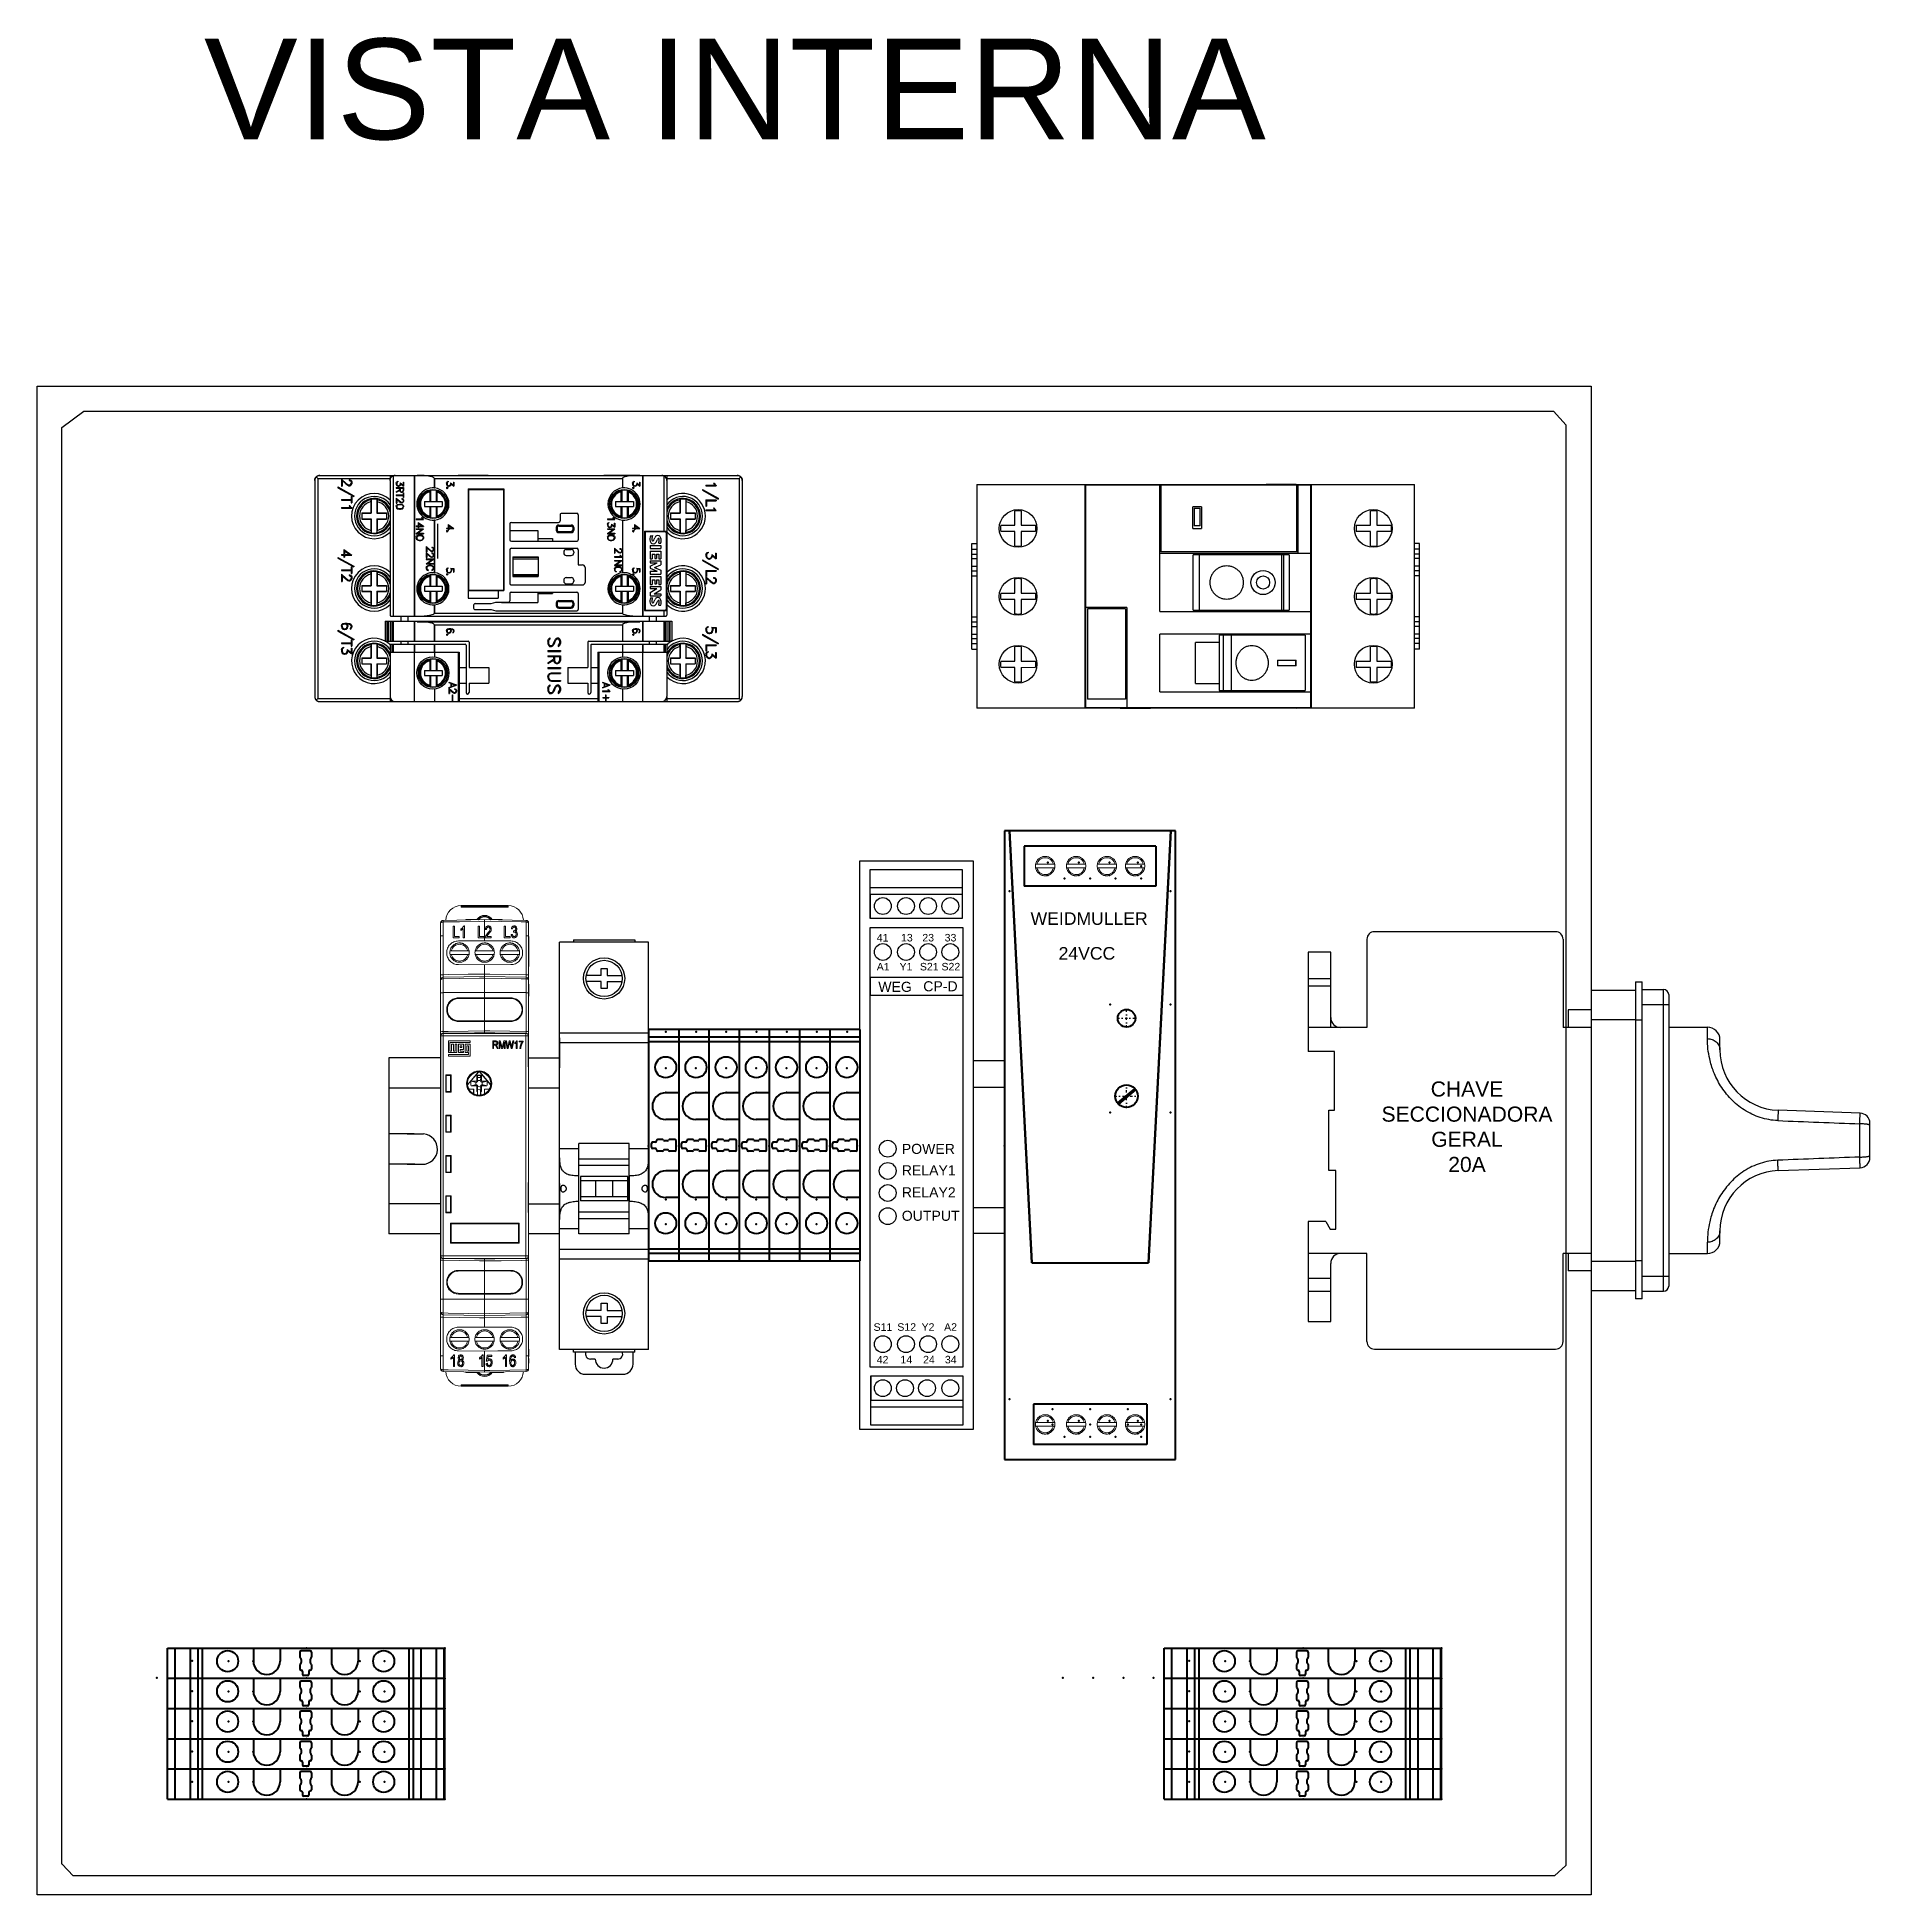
# Model space of a CAD drawing. Header units: millimetres. Extents: x -72 to 2978, y -1067 to 2817.
# Drawn here: x 1420.3 to 1784.7, y 635.5 to 1004.9 of the extents above; entities that cross this region are included whole.
import ezdxf

# ---------------------------------------------------------------- set-up
doc = ezdxf.new("R2010")
doc.units = ezdxf.units.MM
doc.linetypes.add('Center', pattern=[1.5, 0.45, -0.5, 0.05, -0.5])
doc.linetypes.add('Dashed', pattern=[2, 1, -1])
doc.layers.add('00_COMPONENTS_1', color=7, linetype='Continuous')
doc.layers.add('10000_FRONT', color=7, linetype='Continuous')
for name, color, linetype, lineweight in [('2d ConnectionPoints', 7, 'Continuous', 50), ('AM_0', 7, 'Continuous', 50), ('AM_4', 3, 'Continuous', 25), ('AM_7', 7, 'Center', 25), ('AM_9', 6, 'Dashed', 25)]:
    doc.layers.add(name, color=color, linetype=linetype, lineweight=lineweight)
doc.styles.get("Standard").update_dxf_attribs({"font": 'arial.ttf'})

msp = doc.modelspace()

# ---------------------------------------------------------------- texts
at = {"color": 6, "insert": (1453.46, 1004.58), "char_height": 20, "attachment_point": 1}
msp.add_mtext_dynamic_manual_height_columns('{\\C256;VISTA INTERNA}', width=227.5814, gutter_width=12.5, heights=[0], dxfattribs=at)
at = {"attachment_point": 1}
for s, width, heights, insert, char_height in [('WEIDMULLER', 26.033, [0], (1617.81, 830.87), 2.5), ('41', 2.2548, [0], (1587.22, 826.56), 1.5), ('13', 2.2548, [0], (1592.04, 826.57), 1.5), ('23', 2.2548, [0], (1596.28, 826.57), 1.5), ('33', 2.2548, [0], (1600.72, 826.57), 1.5), ('24VCC', 26.033, [0], (1623.38, 823.96), 2.5), ('A1', 2.2548, [0], (1587.22, 820.8), 1.5), ('Y1', 2.2548, [0], (1591.75, 820.81), 1.5), ('S21', 2.2548, [0], (1595.8, 820.81), 1.5), ('S22', 2.2548, [0], (1600.09, 820.81), 1.5), ('WEG', 2.2548, [2.59], (1587.53, 817.05), 2), ('CP-D', 2.2548, [2.59], (1596.47, 817.16), 2), ('POWER', 3.8589, [0], (1592.2, 784.83), 2), ('RELAY1', 3.8589, [0], (1592.2, 780.57), 2), ('RELAY2', 3.8589, [0], (1592.2, 776.19), 2), ('OUTPUT', 3.8589, [0], (1592.2, 771.53), 2), ('S11', 2.2548, [0], (1586.59, 749.15), 1.5), ('S12', 2.2548, [0], (1591.31, 749.16), 1.5), ('Y2', 2.2548, [0], (1596.13, 749.16), 1.5), ('A2', 2.2548, [0], (1600.61, 749.16), 1.5), ('42', 2.2548, [0], (1587.22, 742.66), 1.5), ('14', 2.2548, [0], (1591.94, 742.68), 1.5), ('24', 2.2548, [0], (1596.43, 742.68), 1.5), ('34', 2.2548, [0], (1600.77, 742.68), 1.5)]:
    msp.add_mtext_dynamic_manual_height_columns(s, width=width, gutter_width=12.5, heights=heights, dxfattribs=dict(at, insert=insert, char_height=char_height))
at = {"color": 6, "insert": (1689.9, 797.24), "char_height": 3, "attachment_point": 1, "rotation": 359.9957}
msp.add_mtext_dynamic_manual_height_columns('\\pxqc;{\\C256;CHAVE SECCIONADORA GERAL\\P20A}', width=29.3612, gutter_width=12.5, heights=[0], dxfattribs=at)

# ---------------------------------------------------------------- blocks, each defined once
blk = doc.blocks.new('4_1469470000_PART5_0_in_1469470000_0')
at = {"layer": 'AM_0'}
for p, q in [((25.87, 73.81), (22.43, 70.92)), ((26.07, 73.58), (22.63, 70.69))]:
    blk.add_line(p, q, dxfattribs=at)
blk = doc.blocks.new('5_1469470000_PART4_0_in_1469470000_0')
at = {"layer": 'AM_0'}
for p, q in [((0, 125), (0, 0)), ((0.97, 125), (0, 125)), ((0.97, 125), (5.4, 39.1)), ((28.6, 39.1), (33.03, 125)), ((34, 125), (33.03, 125)), ((34, 0), (34, 125)), ((5.4, 39.1), (28.6, 39.1)), ((28.25, 11), (5.75, 11)), ((5.75, 11), (5.75, 3)), ((28.25, 11), (28.25, 3)), ((28.25, 3), (5.75, 3)), ((0, 0), (34, 0))]:
    blk.add_line(p, q, dxfattribs=at)
blk = doc.blocks.new('6_1469470000_PART3_0_in_1469470000_0')
at = {"layer": 'AM_0'}
for p, q in [((33.03, 125), (0.97, 125)), ((5.4, 39.1), (0.97, 125)), ((30.1, 122), (3.9, 122)), ((3.9, 122), (3.9, 114)), ((33.03, 125), (28.6, 39.1)), ((30.1, 122), (30.1, 114)), ((30.1, 114), (3.9, 114)), ((5.4, 39.1), (28.6, 39.1))]:
    blk.add_line(p, q, dxfattribs=at)
for centre, radius in [((24.25, 87.75), 1.75), ((24.25, 72.25), 2.25)]:
    blk.add_circle(centre, radius, dxfattribs=at)
at = {"layer": 'AM_7'}
for p, q in [((24.25, 85.91), (24.25, 89.59)), ((22.41, 87.75), (26.09, 87.75)), ((24.25, 69.89), (24.25, 74.61)), ((21.89, 72.25), (26.61, 72.25))]:
    blk.add_line(p, q, dxfattribs=at)
blk = doc.blocks.new('7_1469470000_PART2_0_in_1469470000_0')
at = {"layer": 'AM_0'}
blk.add_circle((24.25, 87.75), 1.75, dxfattribs=at)

# ---------------------------------------------------------------- linework, layer by layer
for p, q in [((1420.29, 935.51), (1729.28, 935.51)), ((1420.29, 635.51), (1420.29, 935.51)), ((1729.28, 935.51), (1729.28, 635.51)), ((1509.97, 917.75), (1503.97, 917.75)), ((1538.97, 917.75), (1532.97, 917.75)), ((1641.62, 915.84), (1635.62, 915.84)), ((1670.62, 915.94), (1664.62, 915.94)), ((1499.98, 901.23), (1499.98, 908.08)), ((1503.97, 872.75), (1509.97, 872.75)), ((1532.97, 872.75), (1538.97, 872.75)), ((1694.13, 871.44), (1607.13, 871.44)), ((1635.62, 871.44), (1641.62, 871.44)), ((1664.62, 871.54), (1670.62, 871.44)), ((1583.86, 841.1), (1606.36, 841.1)), ((1583.86, 728), (1583.86, 841.1)), ((1606.36, 841.1), (1606.36, 728)), ((1585.93, 834.5), (1585.93, 835.83)), ((1585.93, 835.83), (1604.23, 835.83)), ((1585.93, 834.5), (1604.23, 834.5)), ((1585.93, 834.5), (1585.93, 829.62)), ((1585.93, 817.95), (1604.34, 817.95)), ((1585.93, 817.95), (1585.93, 814.37)), ((1585.93, 814.37), (1604.34, 814.37)), ((1518.01, 800.17), (1518.01, 806.17)), ((1524.16, 805.94), (1524.16, 799.94)), ((1541.86, 799.94), (1541.86, 805.94)), ((1583.86, 807.15), (1583.86, 801.15)), ((1606.36, 807.15), (1606.36, 801.15)), ((1493.84, 786.79), (1496.62, 786.79)), ((1500.51, 777.17), (1500.51, 771.17)), ((1518.01, 771.17), (1517.98, 777.17)), ((1524.16, 776.94), (1524.16, 770.94)), ((1541.86, 770.94), (1541.86, 776.94)), ((1583.86, 778.15), (1583.86, 772.15)), ((1586.03, 738.68), (1586.03, 733.8)), ((1604.34, 733.8), (1586.03, 733.8)), ((1604.34, 732.48), (1586.03, 732.48)), ((1604.34, 733.8), (1604.34, 732.48)), ((1606.36, 728), (1583.86, 728)), ((1729.28, 635.51), (1420.29, 635.51))]:
    msp.add_line(p, q)
at = {"color": 30, "true_color": 0xf8991e}
for p, q in [((1425.22, 927.23), (1429.55, 930.51)), ((1425.22, 641.64), (1425.22, 927.23)), ((1429.55, 930.51), (1721.75, 930.51)), ((1721.75, 930.51), (1724.27, 927.73)), ((1724.24, 927.76), (1724.24, 641.35)), ((1425.23, 641.63), (1427.43, 639.32)), ((1434.54, 639.32), (1427.43, 639.32)), ((1722, 639.32), (1434.57, 639.32)), ((1724.24, 641.35), (1721.99, 639.31))]:
    msp.add_line(p, q, dxfattribs=at)
at = {"color": 7, "linetype": 'Continuous', "lineweight": 15}
for p, q in [((1619.07, 840.43), (1622.34, 840.43)), ((1622.34, 839.68), (1619.07, 839.68)), ((1625.23, 840.43), (1628.49, 840.43)), ((1628.49, 839.68), (1625.23, 839.68)), ((1631.34, 840.43), (1634.61, 840.43)), ((1634.61, 839.68), (1631.34, 839.68)), ((1636.95, 840.43), (1640.22, 840.43)), ((1640.22, 839.68), (1636.95, 839.68)), ((1504.56, 832.19), (1513.96, 832.19)), ((1504.56, 832.09), (1504.56, 832.19)), ((1504.56, 832.09), (1513.96, 832.09)), ((1504.56, 832.09), (1504.56, 831.89)), ((1513.96, 831.89), (1504.56, 831.89)), ((1513.96, 832.09), (1513.96, 832.19)), ((1513.96, 832.09), (1513.96, 831.89)), ((1500.51, 826.17), (1500.51, 828.77)), ((1501, 829.27), (1509.26, 829.42)), ((1501, 828.94), (1501, 826.19)), ((1503.01, 828.13), (1503.25, 828.13)), ((1505.11, 828.16), (1505.26, 828.16)), ((1505.76, 829.46), (1507.74, 829.46)), ((1507.97, 828.13), (1508.21, 828.13)), ((1509.26, 829.42), (1517.52, 829.27)), ((1509.26, 829.09), (1509.26, 826.2)), ((1509.62, 827.43), (1509.38, 827.46)), ((1510.78, 829.46), (1512.76, 829.46)), ((1513.16, 828.13), (1513.4, 828.13)), ((1517.52, 826.19), (1517.52, 828.94)), ((1518.01, 828.77), (1518.01, 826.17)), ((1500.51, 818.44), (1500.51, 826.17)), ((1501, 826.19), (1501, 818.46)), ((1504.21, 825.81), (1503.01, 825.81)), ((1503.25, 826.08), (1504.21, 826.08)), ((1504.21, 826.08), (1504.21, 825.81)), ((1505.26, 825.81), (1505.02, 825.81)), ((1509.17, 826.08), (1509.17, 825.81)), ((1509.26, 826.2), (1509.26, 825.21)), ((1509.26, 825.21), (1514.48, 825.17)), ((1510.58, 826.08), (1510.58, 825.81)), ((1514.36, 825.81), (1513.16, 825.81)), ((1513.4, 826.08), (1514.36, 826.08)), ((1514.36, 826.08), (1514.36, 825.81)), ((1514.54, 826.44), (1514.78, 826.47)), ((1517.52, 818.46), (1517.52, 826.19)), ((1518.01, 826.17), (1518.01, 818.44)), ((1518.02, 826.07), (1518.01, 826.07)), ((1518.02, 826.07), (1518.02, 821.41)), ((1502.63, 823.22), (1505.9, 823.22)), ((1505.9, 822.47), (1502.63, 822.47)), ((1509.26, 820.42), (1504.04, 820.47)), ((1507.63, 823.22), (1510.9, 823.22)), ((1510.9, 822.47), (1507.63, 822.47)), ((1509.26, 820.42), (1514.48, 820.47)), ((1509.26, 820.42), (1509.26, 818.6)), ((1512.63, 823.22), (1515.9, 823.22)), ((1515.9, 822.47), (1512.63, 822.47)), ((1518.02, 821.41), (1518.01, 821.41)), ((1518.02, 820.74), (1518.01, 820.74)), ((1518.02, 820.07), (1518.01, 820.07)), ((1518.02, 821.41), (1518.02, 820.74)), ((1518.02, 820.74), (1518.02, 820.07)), ((1500.51, 814.87), (1500.51, 817.47)), ((1501, 817.97), (1509.26, 818.12)), ((1501, 817.64), (1501, 814.89)), ((1509.26, 818.12), (1517.52, 817.97)), ((1509.26, 817.79), (1509.26, 814.9)), ((1517.52, 814.89), (1517.52, 817.64)), ((1518.01, 817.47), (1518.01, 814.87)), ((1518.02, 816.57), (1518.01, 816.57)), ((1518.02, 814.17), (1518.02, 816.57)), ((1500.51, 807.14), (1500.51, 814.87)), ((1501, 814.89), (1509.26, 814.9)), ((1501, 814.89), (1501, 807.16)), ((1502.07, 812.76), (1502.24, 812.76)), ((1509.26, 813.91), (1504.04, 813.87)), ((1509.26, 813.76), (1504.04, 813.72)), ((1509.26, 814.9), (1509.26, 813.91)), ((1517.52, 814.89), (1509.26, 814.9)), ((1509.26, 813.91), (1514.48, 813.87)), ((1509.26, 809.26), (1509.26, 813.76)), ((1514.55, 813.72), (1509.26, 813.76)), ((1516.22, 812.88), (1516.35, 812.89)), ((1516.46, 812.51), (1516.46, 812.69)), ((1517.52, 807.16), (1517.52, 814.89)), ((1518.01, 814.87), (1518.01, 807.14)), ((1518.02, 814.17), (1518.01, 814.17)), ((1501.81, 812.13), (1501.81, 810.96)), ((1501.88, 811.87), (1501.81, 811.87)), ((1501.96, 812.52), (1502.1, 812.52)), ((1502.24, 810.26), (1502.11, 810.26)), ((1509.26, 809.26), (1504.04, 809.3)), ((1509.26, 809.12), (1504.04, 809.17)), ((1514.55, 809.3), (1509.26, 809.26)), ((1509.26, 809.12), (1514.48, 809.17)), ((1509.26, 809.12), (1509.26, 807.3)), ((1516.34, 810.13), (1516.22, 810.14)), ((1516.71, 810.93), (1516.71, 812.11)), ((1500.54, 806.29), (1500.51, 806.32)), ((1500.51, 806.32), (1500.51, 762.52)), ((1500.51, 806.17), (1500.51, 762.66)), ((1501.04, 806.29), (1500.54, 806.29)), ((1500.54, 762.55), (1500.54, 806.29)), ((1501.01, 806.82), (1501.04, 806.79)), ((1507.26, 806.82), (1501.01, 806.82)), ((1501.04, 806.29), (1501.04, 806.79)), ((1501.04, 806.79), (1517.48, 806.79)), ((1517.48, 806.29), (1501.04, 806.29)), ((1501.04, 806.29), (1501.04, 762.55)), ((1506.37, 805.29), (1502.04, 805.29)), ((1502.04, 805.29), (1502.04, 802.96)), ((1506.37, 804.96), (1506.37, 805.29)), ((1507.05, 806.81), (1507.05, 806.8)), ((1507.26, 806.81), (1507.05, 806.81)), ((1507.05, 806.8), (1507.05, 806.81)), ((1507.05, 806.8), (1511.46, 806.8)), ((1507.26, 806.88), (1509.26, 806.92)), ((1507.26, 806.8), (1507.26, 806.88)), ((1509.26, 806.92), (1509.26, 806.8)), ((1509.26, 806.92), (1511.26, 806.88)), ((1510.88, 803.79), (1510.88, 805.29)), ((1510.88, 805.29), (1511.43, 805.29)), ((1511.26, 806.88), (1511.26, 806.8)), ((1517.51, 806.82), (1511.26, 806.82)), ((1511.46, 806.81), (1511.26, 806.81)), ((1511.46, 806.8), (1511.46, 806.81)), ((1511.46, 806.8), (1511.46, 806.81)), ((1512.13, 805.29), (1512.37, 805.29)), ((1512.13, 803.79), (1512.13, 805.29)), ((1512.37, 805.29), (1512.66, 804.23)), ((1512.79, 804.25), (1513.1, 805.29)), ((1513.1, 805.29), (1513.32, 805.29)), ((1513.32, 805.29), (1513.32, 803.79)), ((1513.77, 803.79), (1513.46, 805.29)), ((1513.46, 805.29), (1513.62, 805.29)), ((1513.62, 805.29), (1513.8, 804.31)), ((1513.91, 804.28), (1514.14, 805.29)), ((1514.14, 805.29), (1514.36, 805.29)), ((1514.36, 805.29), (1514.54, 804.53)), ((1514.69, 804.33), (1514.87, 805.29)), ((1515.03, 805.29), (1514.71, 803.79)), ((1514.87, 805.29), (1515.03, 805.29)), ((1515.61, 805.31), (1515.71, 805.31)), ((1515.71, 805.31), (1515.71, 803.79)), ((1516.1, 805.09), (1516.1, 805.27)), ((1516.1, 805.27), (1516.9, 805.27)), ((1516.9, 805.27), (1516.9, 805.13)), ((1517.48, 806.79), (1517.51, 806.82)), ((1517.48, 806.29), (1517.48, 806.79)), ((1517.48, 762.55), (1517.48, 806.29)), ((1517.98, 806.29), (1517.48, 806.29)), ((1518.01, 806.32), (1517.98, 806.29)), ((1517.98, 806.29), (1517.98, 762.55)), ((1518.01, 762.52), (1518.01, 806.32)), ((1518.01, 762.66), (1518.01, 806.17)), ((1502.04, 802.96), (1503.7, 802.96)), ((1502.04, 802.62), (1502.04, 802.29)), ((1506.04, 802.62), (1502.04, 802.62)), ((1502.04, 802.29), (1506.37, 802.29)), ((1502.37, 804.96), (1506.37, 804.96)), ((1502.37, 803.29), (1502.37, 804.96)), ((1502.7, 803.29), (1502.37, 803.29)), ((1503.04, 804.62), (1502.7, 804.62)), ((1502.7, 804.62), (1502.7, 803.29)), ((1503.04, 803.29), (1503.04, 804.62)), ((1503.37, 803.29), (1503.04, 803.29)), ((1503.37, 804.62), (1503.37, 803.29)), ((1503.7, 804.62), (1503.37, 804.62)), ((1503.7, 802.96), (1503.7, 804.62)), ((1504.04, 804.62), (1504.04, 802.96)), ((1505.04, 804.62), (1504.04, 804.62)), ((1504.04, 802.96), (1505.04, 802.96)), ((1504.37, 804.29), (1504.37, 803.96)), ((1504.7, 804.29), (1504.37, 804.29)), ((1504.37, 803.96), (1504.7, 803.96)), ((1504.37, 803.29), (1504.37, 803.62)), ((1504.37, 803.62), (1505.04, 803.62)), ((1505.04, 803.29), (1504.37, 803.29)), ((1504.7, 803.96), (1504.7, 804.29)), ((1505.04, 803.62), (1505.04, 804.62)), ((1505.04, 802.96), (1505.04, 803.29)), ((1505.37, 804.62), (1505.37, 802.96)), ((1506.37, 804.62), (1505.37, 804.62)), ((1505.37, 802.96), (1506.04, 802.96)), ((1506.04, 804.29), (1505.7, 804.29)), ((1505.7, 804.29), (1505.7, 803.29)), ((1505.7, 803.29), (1506.04, 803.29)), ((1506.04, 803.29), (1506.04, 804.29)), ((1506.04, 802.96), (1506.04, 802.62)), ((1506.37, 802.29), (1506.37, 804.62)), ((1511.04, 803.79), (1510.88, 803.79)), ((1511.04, 805.11), (1511.04, 804.63)), ((1511.44, 805.11), (1511.04, 805.11)), ((1511.04, 804.63), (1511.4, 804.63)), ((1511.24, 804.45), (1511.04, 804.45)), ((1511.04, 804.45), (1511.04, 803.79)), ((1511.8, 803.79), (1511.62, 804.11)), ((1511.75, 804.2), (1511.97, 803.79)), ((1511.97, 803.79), (1511.8, 803.79)), ((1512.28, 803.79), (1512.13, 803.79)), ((1512.28, 805.1), (1512.28, 803.79)), ((1512.64, 803.79), (1512.28, 805.1)), ((1512.8, 803.79), (1512.64, 803.79)), ((1512.66, 804.23), (1512.72, 804)), ((1513.16, 805.03), (1512.8, 803.79)), ((1513.16, 803.79), (1513.16, 805.03)), ((1513.32, 803.79), (1513.16, 803.79)), ((1513.94, 803.79), (1513.77, 803.79)), ((1513.85, 804), (1513.91, 804.28)), ((1514.21, 804.93), (1513.94, 803.79)), ((1514.28, 804.93), (1514.24, 805.11)), ((1514.54, 803.79), (1514.28, 804.93)), ((1514.71, 803.79), (1514.54, 803.79)), ((1515.25, 804.74), (1515.25, 804.92)), ((1515.56, 803.79), (1515.56, 804.98)), ((1515.71, 803.79), (1515.56, 803.79)), ((1516.75, 805.09), (1516.1, 805.09)), ((1516.43, 803.79), (1516.28, 803.79)), ((1501.51, 798.52), (1502.61, 798.52)), ((1501.51, 795.12), (1501.51, 798.52)), ((1501.62, 798.41), (1501.58, 798.44)), ((1501.58, 798.44), (1501.58, 795.19)), ((1502.53, 798.44), (1501.58, 798.44)), ((1501.62, 798.41), (1501.62, 795.23)), ((1502.5, 798.41), (1501.62, 798.41)), ((1502.5, 798.41), (1502.53, 798.44)), ((1502.5, 795.23), (1502.5, 798.41)), ((1502.53, 795.19), (1502.53, 798.44)), ((1502.61, 798.52), (1502.61, 795.12)), ((1505.86, 796.56), (1508.03, 799.13)), ((1505.88, 796.55), (1508.04, 799.11)), ((1507.7, 798.38), (1507.68, 797.46)), ((1507.82, 798.45), (1507.82, 798.42)), ((1507.86, 798.42), (1507.86, 798.01)), ((1508.04, 799.11), (1508.03, 799.13)), ((1508.28, 799.13), (1508.27, 799.11)), ((1508.27, 799.11), (1510.44, 796.55)), ((1508.28, 799.13), (1510.46, 796.56)), ((1508.46, 798.01), (1508.46, 798.42)), ((1508.49, 798.42), (1508.49, 798.45)), ((1508.64, 797.46), (1508.62, 798.38)), ((1502.61, 795.12), (1501.51, 795.12)), ((1501.62, 795.23), (1501.58, 795.19)), ((1501.58, 795.19), (1502.53, 795.19)), ((1501.62, 795.23), (1502.5, 795.23)), ((1502.5, 795.23), (1502.53, 795.19)), ((1505.86, 796.56), (1505.88, 796.55)), ((1506.16, 795.69), (1506.15, 795.67)), ((1507.06, 795.67), (1506.15, 795.67)), ((1507.08, 795.69), (1506.16, 795.69)), ((1507.51, 797.3), (1506.59, 797.28)), ((1506.59, 796.36), (1507.51, 796.34)), ((1507.06, 795.67), (1507.08, 795.69)), ((1507.06, 794.78), (1507.06, 795.67)), ((1507.06, 794.78), (1507.08, 794.79)), ((1507.08, 794.79), (1507.08, 795.69)), ((1507.63, 797.35), (1507.51, 797.3)), ((1507.51, 797.3), (1507.57, 797.05)), ((1507.51, 796.34), (1507.57, 796.59)), ((1507.51, 796.34), (1507.63, 796.29)), ((1507.68, 797.46), (1507.63, 797.35)), ((1507.63, 797.35), (1507.82, 797.15)), ((1507.63, 796.29), (1507.82, 796.48)), ((1507.63, 796.29), (1507.68, 796.17)), ((1507.68, 797.46), (1507.93, 797.41)), ((1507.68, 796.17), (1507.93, 796.23)), ((1507.68, 796.17), (1507.7, 795.25)), ((1507.82, 795.22), (1507.82, 794.55)), ((1507.86, 795.62), (1507.86, 794.53)), ((1508.64, 797.46), (1508.39, 797.41)), ((1508.64, 796.17), (1508.39, 796.23)), ((1508.46, 794.53), (1508.46, 795.62)), ((1508.69, 797.35), (1508.49, 797.15)), ((1508.69, 796.29), (1508.49, 796.48)), ((1508.49, 794.55), (1508.49, 795.22)), ((1508.62, 795.25), (1508.64, 796.17)), ((1508.69, 797.35), (1508.64, 797.46)), ((1508.64, 796.17), (1508.69, 796.29)), ((1508.8, 797.3), (1508.69, 797.35)), ((1508.69, 796.29), (1508.8, 796.34)), ((1508.8, 797.3), (1508.75, 797.05)), ((1508.8, 796.34), (1508.75, 796.59)), ((1509.72, 797.28), (1508.8, 797.3)), ((1508.8, 796.34), (1509.72, 796.36)), ((1509.24, 795.69), (1509.24, 794.79)), ((1510.16, 795.69), (1509.24, 795.69)), ((1509.26, 795.67), (1509.24, 795.69)), ((1509.24, 794.79), (1509.26, 794.78)), ((1510.17, 795.67), (1509.26, 795.67)), ((1509.26, 795.67), (1509.26, 794.78)), ((1510.4, 797.52), (1510.56, 797.52)), ((1510.56, 796.12), (1510.4, 796.12)), ((1510.43, 797.42), (1510.59, 797.42)), ((1510.59, 796.22), (1510.43, 796.22)), ((1510.44, 796.55), (1510.46, 796.56)), ((1501.51, 790.52), (1502.61, 790.52)), ((1501.51, 787.12), (1501.51, 790.52)), ((1502.61, 790.52), (1502.61, 787.12)), ((1502.61, 787.12), (1501.51, 787.12)), ((1501.62, 790.41), (1501.58, 790.44)), ((1501.58, 790.44), (1501.58, 787.19)), ((1502.53, 790.44), (1501.58, 790.44)), ((1501.62, 787.23), (1501.58, 787.19)), ((1501.58, 787.19), (1502.53, 787.19)), ((1501.62, 790.41), (1501.62, 787.23)), ((1502.5, 790.41), (1501.62, 790.41)), ((1501.62, 787.23), (1502.5, 787.23)), ((1502.5, 790.41), (1502.53, 790.44)), ((1502.5, 787.23), (1502.5, 790.41)), ((1502.5, 787.23), (1502.53, 787.19)), ((1502.53, 787.19), (1502.53, 790.44)), ((1501.51, 779.12), (1501.51, 782.52)), ((1501.51, 782.52), (1502.61, 782.52)), ((1501.62, 782.41), (1501.58, 782.44)), ((1501.58, 782.44), (1501.58, 779.19)), ((1502.53, 782.44), (1501.58, 782.44)), ((1501.62, 782.41), (1501.62, 779.23)), ((1502.5, 782.41), (1501.62, 782.41)), ((1502.5, 782.41), (1502.53, 782.44)), ((1502.5, 779.23), (1502.5, 782.41)), ((1502.53, 779.19), (1502.53, 782.44)), ((1502.61, 782.52), (1502.61, 779.12)), ((1502.61, 779.12), (1501.51, 779.12)), ((1501.62, 779.23), (1501.58, 779.19)), ((1501.58, 779.19), (1502.53, 779.19)), ((1501.62, 779.23), (1502.5, 779.23)), ((1502.5, 779.23), (1502.53, 779.19)), ((1501.51, 774.52), (1502.61, 774.52)), ((1501.51, 771.12), (1501.51, 774.52)), ((1501.62, 774.41), (1501.58, 774.44)), ((1502.53, 774.44), (1501.58, 774.44)), ((1501.58, 774.44), (1501.58, 771.19)), ((1502.5, 774.41), (1501.62, 774.41)), ((1501.62, 774.41), (1501.62, 771.23)), ((1502.5, 774.41), (1502.53, 774.44)), ((1502.5, 771.23), (1502.5, 774.41)), ((1502.53, 771.19), (1502.53, 774.44)), ((1502.61, 774.52), (1502.61, 771.12)), ((1502.61, 771.12), (1501.51, 771.12)), ((1501.62, 771.23), (1501.58, 771.19)), ((1501.58, 771.19), (1502.53, 771.19)), ((1501.62, 771.23), (1502.5, 771.23)), ((1516.14, 769.05), (1502.44, 769.05)), ((1502.44, 769.05), (1502.44, 765.05)), ((1502.5, 771.23), (1502.53, 771.19)), ((1515.99, 768.9), (1502.59, 768.9)), ((1502.59, 768.9), (1502.59, 765.2)), ((1515.99, 765.2), (1515.99, 768.9)), ((1516.14, 765.05), (1516.14, 769.05)), ((1502.44, 765.05), (1516.14, 765.05)), ((1502.59, 765.2), (1515.99, 765.2)), ((1500.51, 762.52), (1500.54, 762.55)), ((1500.51, 753.97), (1500.51, 761.7)), ((1501.04, 762.55), (1500.54, 762.55)), ((1501, 761.68), (1501, 753.95)), ((1501.04, 762.05), (1501.01, 762.02)), ((1501.01, 762.02), (1507.26, 762.02)), ((1501.04, 762.55), (1517.48, 762.55)), ((1501.04, 762.05), (1501.04, 762.55)), ((1517.48, 762.05), (1501.04, 762.05)), ((1507.05, 762.04), (1507.05, 762.03)), ((1511.46, 762.04), (1507.05, 762.04)), ((1507.05, 762.03), (1507.05, 762.04)), ((1507.05, 762.03), (1507.26, 762.03)), ((1507.26, 761.95), (1507.26, 762.04)), ((1509.26, 761.92), (1507.26, 761.95)), ((1509.26, 762.04), (1509.26, 761.92)), ((1511.26, 761.95), (1509.26, 761.92)), ((1509.26, 761.54), (1509.26, 759.71)), ((1511.26, 762.04), (1511.26, 761.95)), ((1511.26, 762.03), (1511.46, 762.03)), ((1511.26, 762.02), (1517.51, 762.02)), ((1511.46, 762.03), (1511.46, 762.04)), ((1511.46, 762.03), (1511.46, 762.04)), ((1517.98, 762.55), (1517.48, 762.55)), ((1517.48, 762.05), (1517.48, 762.55)), ((1517.51, 762.02), (1517.48, 762.05)), ((1517.52, 753.95), (1517.52, 761.68)), ((1517.98, 762.55), (1518.01, 762.52)), ((1518.01, 761.7), (1518.01, 753.97)), ((1501.81, 757.9), (1501.81, 756.73)), ((1502.18, 758.7), (1502.3, 758.7)), ((1503.97, 759.53), (1509.26, 759.58)), ((1509.26, 759.71), (1504.04, 759.67)), ((1509.26, 759.71), (1514.48, 759.67)), ((1509.26, 759.58), (1509.26, 755.07)), ((1509.26, 759.58), (1514.48, 759.53)), ((1516.28, 758.58), (1516.41, 758.58)), ((1516.46, 758.26), (1516.46, 758.51)), ((1516.71, 756.7), (1516.71, 757.88)), ((1500.51, 751.36), (1500.51, 753.97)), ((1501, 753.95), (1509.26, 753.94)), ((1501, 753.95), (1501, 751.2)), ((1502.06, 756.32), (1501.96, 756.32)), ((1502.3, 755.95), (1502.17, 755.95)), ((1503.97, 755.12), (1509.26, 755.07)), ((1509.26, 754.92), (1504.04, 754.97)), ((1509.26, 755.07), (1514.48, 755.12)), ((1509.26, 754.92), (1514.48, 754.97)), ((1509.26, 754.92), (1509.26, 753.94)), ((1517.52, 753.95), (1509.26, 753.94)), ((1509.26, 753.94), (1509.26, 751.05)), ((1516.45, 756.07), (1516.28, 756.07)), ((1516.46, 756.09), (1516.46, 756.39)), ((1516.64, 756.97), (1516.71, 756.97)), ((1517.52, 751.2), (1517.52, 753.95)), ((1518.01, 753.97), (1518.01, 751.36)), ((1500.51, 742.67), (1500.51, 750.4)), ((1509.26, 750.72), (1501, 750.86)), ((1501, 750.38), (1501, 742.65)), ((1517.52, 750.86), (1509.26, 750.72)), ((1509.26, 750.24), (1509.26, 748.41)), ((1517.52, 742.65), (1517.52, 750.38)), ((1518.01, 750.4), (1518.01, 742.67)), ((1502.62, 746.32), (1505.88, 746.32)), ((1509.26, 748.41), (1504.04, 748.37)), ((1507.62, 746.32), (1510.88, 746.32)), ((1509.26, 748.41), (1514.48, 748.37)), ((1512.62, 746.32), (1515.88, 746.32)), ((1500.51, 740.06), (1500.51, 742.67)), ((1501, 742.65), (1501, 739.9)), ((1505.88, 745.57), (1502.62, 745.57)), ((1503.13, 742.89), (1503.29, 742.89)), ((1509.26, 743.62), (1504.04, 743.67)), ((1510.88, 745.57), (1507.62, 745.57)), ((1508.8, 742.89), (1508.95, 742.89)), ((1509.26, 743.62), (1509.26, 742.64)), ((1509.26, 742.64), (1509.26, 739.75)), ((1510.69, 742.83), (1510.69, 742.56)), ((1515.88, 745.57), (1512.62, 745.57)), ((1513.47, 742.89), (1513.63, 742.89)), ((1517.52, 739.9), (1517.52, 742.65)), ((1518.02, 744.05), (1518.01, 744.05)), ((1518.02, 744.01), (1518.01, 744.01)), ((1518.02, 742.71), (1518.01, 742.71)), ((1518.02, 742.7), (1518.01, 742.7)), ((1518.02, 742.68), (1518.01, 742.68)), ((1518.01, 742.67), (1518.01, 740.06)), ((1518.02, 742.55), (1518.01, 742.55)), ((1518.02, 742.49), (1518.01, 742.49)), ((1518.02, 742.71), (1518.02, 744.01)), ((1518.02, 742.49), (1518.02, 742.55)), ((1509.26, 739.42), (1501, 739.56)), ((1503.29, 740.55), (1503.05, 740.55)), ((1507.74, 739.37), (1505.76, 739.37)), ((1508.95, 740.55), (1508.71, 740.55)), ((1517.52, 739.56), (1509.26, 739.42)), ((1509.55, 741.18), (1509.79, 741.21)), ((1509.82, 741.61), (1509.58, 741.65)), ((1512.76, 739.37), (1510.78, 739.37)), ((1513.63, 740.55), (1513.39, 740.55)), ((1515.43, 742.32), (1515.19, 742.29)), ((1518.02, 742.2), (1518.01, 742.2)), ((1518.02, 742.16), (1518.01, 742.16)), ((1518.02, 741.25), (1518.01, 741.25)), ((1518.02, 741.19), (1518.01, 741.19)), ((1518.02, 740.85), (1518.01, 740.85)), ((1518.02, 740.75), (1518.01, 740.75)), ((1518.02, 740.52), (1518.01, 740.52)), ((1518.02, 741.25), (1518.02, 742.16)), ((1504.56, 736.94), (1513.96, 736.94)), ((1504.56, 736.74), (1504.56, 736.94)), ((1513.96, 736.74), (1504.56, 736.74)), ((1504.56, 736.74), (1504.56, 736.64)), ((1513.96, 736.64), (1504.56, 736.64)), ((1513.96, 736.74), (1513.96, 736.94)), ((1513.96, 736.74), (1513.96, 736.64)), ((1619.07, 729.43), (1622.34, 729.43)), ((1622.34, 728.68), (1619.07, 728.68)), ((1625.23, 729.43), (1628.49, 729.43)), ((1628.49, 728.68), (1625.23, 728.68)), ((1631.34, 729.43), (1634.61, 729.43)), ((1634.61, 728.68), (1631.34, 728.68)), ((1636.95, 729.43), (1640.22, 729.43)), ((1640.22, 728.68), (1636.95, 728.68))]:
    msp.add_line(p, q, dxfattribs=at)
at = {"color": 102, "linetype": 'Continuous', "lineweight": 15}
for p, q in [((1505.76, 829.36), (1505.76, 829.46)), ((1512.76, 829.46), (1512.76, 829.36)), ((1509.26, 813.76), (1509.26, 813.91)), ((1502, 810.7), (1502, 810.4)), ((1509.26, 809.12), (1509.26, 809.26)), ((1516.51, 812.4), (1516.51, 812.59)), ((1516.51, 810.44), (1516.51, 810.62)), ((1502, 758.39), (1502, 758.22)), ((1509.26, 759.71), (1509.26, 759.58)), ((1516.51, 758.13), (1516.51, 758.43)), ((1502, 756.44), (1502, 756.32)), ((1509.26, 755.07), (1509.26, 754.92)), ((1504.44, 742.64), (1504.57, 742.64)), ((1514.93, 742.64), (1514.82, 742.64)), ((1505.76, 739.37), (1505.76, 739.48)), ((1512.76, 739.48), (1512.76, 739.37))]:
    msp.add_line(p, q, dxfattribs=at)
at = {"color": 7, "linetype": 'Continuous'}
for p, q in [((1524.16, 743.92), (1524.16, 824.92)), ((1541.86, 824.92), (1524.16, 824.92)), ((1526.91, 825.42), (1526.91, 824.92)), ((1526.91, 825.42), (1539.11, 825.42)), ((1539.11, 825.42), (1539.11, 824.92)), ((1541.86, 743.92), (1541.86, 824.92)), ((1532.41, 818.32), (1529.46, 818.32)), ((1532.41, 817.12), (1529.46, 817.12)), ((1532.41, 818.32), (1532.41, 819.72)), ((1532.41, 819.72), (1533.61, 819.72)), ((1532.41, 815.72), (1532.41, 817.12)), ((1533.61, 819.72), (1533.61, 818.32)), ((1533.61, 818.32), (1536.56, 818.32)), ((1533.61, 817.12), (1533.61, 815.72)), ((1533.61, 817.12), (1536.56, 817.12)), ((1533.61, 815.72), (1532.41, 815.72)), ((1524.16, 806.92), (1541.86, 806.92)), ((1541.86, 804.92), (1524.16, 804.92)), ((1524.16, 783.93), (1528.01, 783.93)), ((1528.01, 766.93), (1528.01, 784.93)), ((1538.01, 784.93), (1528.01, 784.93)), ((1538.01, 766.93), (1538.01, 784.93)), ((1538.01, 783.93), (1541.86, 783.93)), ((1528.01, 781.82), (1538.01, 781.82)), ((1528.01, 780.59), (1538.01, 780.59)), ((1527.96, 773.42), (1527.96, 778.44)), ((1528.01, 778.44), (1527.96, 778.44)), ((1528.31, 778.32), (1528.31, 777.48)), ((1537.71, 778.32), (1528.31, 778.32)), ((1528.31, 777.48), (1528.31, 773.53)), ((1529.51, 777.48), (1528.31, 777.48)), ((1534.71, 777.48), (1529.51, 777.48)), ((1531.31, 777.48), (1531.31, 774.38)), ((1537.71, 777.48), (1534.71, 777.48)), ((1534.71, 777.48), (1534.71, 774.38)), ((1537.71, 777.48), (1537.71, 778.32)), ((1537.71, 773.53), (1537.71, 777.48)), ((1538.06, 778.44), (1538.01, 778.44)), ((1538.06, 773.42), (1538.06, 778.44)), ((1527.96, 773.42), (1528.01, 773.42)), ((1528.31, 774.38), (1537.71, 774.38)), ((1537.71, 773.53), (1528.31, 773.53)), ((1538.01, 773.42), (1538.06, 773.42)), ((1538.01, 771.25), (1528.01, 771.25)), ((1528.01, 769.98), (1538.01, 769.98)), ((1528.01, 767.92), (1524.16, 767.92)), ((1538.01, 766.93), (1528.01, 766.93)), ((1541.86, 767.92), (1538.01, 767.92)), ((1524.16, 763.92), (1541.86, 763.92)), ((1541.86, 761.92), (1524.16, 761.92)), ((1532.41, 751.72), (1529.46, 751.72)), ((1532.41, 750.52), (1529.46, 750.52)), ((1532.41, 753.12), (1533.61, 753.12)), ((1532.41, 751.72), (1532.41, 753.12)), ((1532.41, 749.12), (1532.41, 750.52)), ((1533.61, 753.12), (1533.61, 751.72)), ((1533.61, 751.72), (1536.56, 751.72)), ((1533.61, 750.52), (1536.56, 750.52)), ((1533.61, 750.52), (1533.61, 749.12)), ((1533.61, 749.12), (1532.41, 749.12)), ((1541.86, 743.92), (1524.16, 743.92)), ((1526.91, 743.42), (1526.91, 743.92)), ((1539.11, 743.42), (1526.91, 743.42)), ((1527.26, 743.42), (1527.26, 741.02)), ((1538.76, 741.02), (1538.76, 743.42)), ((1539.11, 743.42), (1539.11, 743.92)), ((1529.26, 739.02), (1536.76, 739.02)), ((1531.24, 742.02), (1530.31, 742.02)), ((1535.71, 742.02), (1534.78, 742.02))]:
    msp.add_line(p, q, dxfattribs=at)
at = {"color": 7}
for p, q in [((1684.68, 825.51), (1684.68, 807.96)), ((1722.18, 827.01), (1686.18, 827.01)), ((1723.68, 825.51), (1723.68, 807.96)), ((1672.98, 822.96), (1672.98, 803.16)), ((1677.48, 822.96), (1672.98, 822.96)), ((1677.48, 807.96), (1677.48, 822.96)), ((1677.48, 817.66), (1672.98, 817.66)), ((1738.08, 817.01), (1739.38, 817.01)), ((1738.08, 817.01), (1738.08, 754.01)), ((1739.38, 754.01), (1739.38, 817.01)), ((1677.48, 816.16), (1672.98, 816.16)), ((1729.28, 815.41), (1738.08, 815.41)), ((1729.28, 815.41), (1729.28, 755.61)), ((1739.38, 815.51), (1743.68, 815.51)), ((1743.68, 755.51), (1743.68, 815.51)), ((1744.68, 814.51), (1744.68, 756.51)), ((1729.28, 811.46), (1724.68, 811.46)), ((1724.68, 811.46), (1724.68, 807.96)), ((1738.08, 809.51), (1729.28, 809.51)), ((1739.38, 809.41), (1738.08, 809.41)), ((1739.38, 812.51), (1744.68, 812.51)), ((1684.68, 807.96), (1672.98, 807.96)), ((1729.28, 807.96), (1723.68, 807.96)), ((1744.68, 808.01), (1752.38, 808.01)), ((1752.38, 805.75), (1752.38, 808.01)), ((1754.88, 803.5), (1754.88, 805.51)), ((1678.23, 803.16), (1672.98, 803.16)), ((1678.23, 791.51), (1678.23, 803.16)), ((1677.08, 779.51), (1677.08, 791.51)), ((1677.08, 791.51), (1678.23, 791.51)), ((1782.74, 790.94), (1766.46, 791.51)), ((1782.68, 782.21), (1782.68, 788.81)), ((1784.68, 782.08), (1784.68, 788.94)), ((1678.48, 779.51), (1677.08, 779.51)), ((1678.48, 767.86), (1678.48, 779.51)), ((1766.46, 779.51), (1782.74, 780.08)), ((1672.98, 769.36), (1672.98, 749.51)), ((1676.51, 769.36), (1672.98, 769.36)), ((1676.51, 769.36), (1677.38, 767.86)), ((1677.38, 767.86), (1678.48, 767.86)), ((1752.38, 763.01), (1752.38, 765.27)), ((1754.88, 765.51), (1754.88, 767.51)), ((1684.68, 763.06), (1672.98, 763.06)), ((1677.48, 749.51), (1677.48, 761.06)), ((1684.68, 745.51), (1684.68, 763.06)), ((1723.68, 745.51), (1723.68, 763.06)), ((1729.28, 763.06), (1723.68, 763.06)), ((1724.68, 763.06), (1724.68, 759.56)), ((1729.28, 761.51), (1738.08, 761.51)), ((1738.08, 761.61), (1739.38, 761.61)), ((1744.68, 763.01), (1752.38, 763.01)), ((1677.48, 758.06), (1672.98, 758.06)), ((1729.28, 759.56), (1724.68, 759.56)), ((1739.38, 758.51), (1744.68, 758.51)), ((1672.98, 755.51), (1677.48, 755.51)), ((1738.08, 755.61), (1729.28, 755.61)), ((1739.38, 754.01), (1738.08, 754.01)), ((1739.38, 755.51), (1743.68, 755.51)), ((1672.98, 749.51), (1677.48, 749.51)), ((1686.18, 744.01), (1722.18, 744.01))]:
    msp.add_line(p, q, dxfattribs=at)
at = {"color": 6}
for p, q in [((1500.51, 801.92), (1490.23, 801.92)), ((1490.23, 801.92), (1490.23, 795.92)), ((1500.51, 795.92), (1490.23, 795.92)), ((1490.23, 795.92), (1490.23, 766.92)), ((1500.51, 772.92), (1490.23, 772.92)), ((1500.51, 766.92), (1490.23, 766.92))]:
    msp.add_line(p, q, dxfattribs=at)
at = {"color": 6, "linetype": 'ByBlock'}
for p, q in [((1518.01, 801.92), (1524.16, 801.92)), ((1606.36, 801.43), (1612.64, 801.43)), ((1524.16, 795.92), (1518.01, 795.92)), ((1606.36, 796.09), (1612.64, 796.09)), ((1495.23, 786.79), (1490.23, 786.79)), ((1495.23, 786.79), (1497.1, 786.79)), ((1495.36, 780.76), (1490.23, 780.76)), ((1493.84, 780.76), (1496.89, 780.76)), ((1518.01, 772.92), (1524.16, 772.92)), ((1606.36, 772.15), (1612.64, 772.15)), ((1524.16, 766.92), (1518.01, 766.92)), ((1606.36, 767.09), (1612.64, 767.09))]:
    msp.add_line(p, q, dxfattribs=at)
for points in [[(1585.93, 839.39), (1604.23, 839.39), (1604.23, 829.62), (1585.93, 829.62)], [(1585.93, 827.84), (1604.34, 827.84), (1604.34, 740.45), (1585.93, 740.45)], [(1604.34, 728.91), (1586.03, 728.91), (1586.03, 738.68), (1604.34, 738.68)]]:
    msp.add_lwpolyline(points, close=True)
at = {"color": 7, "linetype": 'Continuous', "lineweight": 15, "flags": 128}
for points in [[(1501, 828.94), (1500.9, 828.93), (1500.81, 828.92), (1500.73, 828.91), (1500.65, 828.89), (1500.59, 828.86), (1500.55, 828.84), (1500.52, 828.81), (1500.51, 828.77)], [(1509.26, 829.09), (1508.26, 829.07), (1504.26, 829), (1501, 828.94)], [(1517.52, 828.94), (1516.52, 828.96), (1512.52, 829.03), (1509.26, 829.09)], [(1514.81, 827.56), (1514.68, 827.57), (1514.57, 827.59)], [(1517.52, 828.94), (1517.61, 828.93), (1517.71, 828.92), (1517.79, 828.91), (1517.86, 828.89), (1517.93, 828.86), (1517.97, 828.84), (1518, 828.81), (1518.01, 828.77)], [(1509.26, 825.21), (1506.65, 825.19), (1504.04, 825.17)], [(1515.02, 827.19), (1515.04, 827.19), (1515.06, 827.19)], [(1500.51, 817.47), (1500.52, 817.51), (1500.55, 817.54), (1500.59, 817.56), (1500.65, 817.59), (1500.73, 817.61), (1500.81, 817.62), (1500.9, 817.63), (1501, 817.64)], [(1501, 818.46), (1502, 818.47), (1506, 818.54), (1509.26, 818.6)], [(1509.26, 817.79), (1508.26, 817.77), (1504.26, 817.7), (1501, 817.64)], [(1509.26, 818.6), (1510.26, 818.58), (1514.26, 818.51), (1517.52, 818.46)], [(1517.52, 817.64), (1516.52, 817.66), (1512.52, 817.73), (1509.26, 817.79)], [(1517.52, 817.64), (1517.61, 817.63), (1517.71, 817.62), (1517.79, 817.61), (1517.86, 817.59), (1517.93, 817.56), (1517.97, 817.54), (1518, 817.51), (1518.01, 817.47)], [(1501, 807.16), (1502, 807.17), (1506, 807.24), (1509.26, 807.3)], [(1509.26, 807.3), (1510.26, 807.28), (1514.26, 807.21), (1517.52, 807.16)], [(1510.17, 795.67), (1510.16, 795.68), (1510.16, 795.69)], [(1509.26, 761.54), (1508.26, 761.55), (1504.26, 761.62), (1501, 761.68)], [(1517.52, 761.68), (1516.52, 761.66), (1512.52, 761.59), (1509.26, 761.54)], [(1501, 751.2), (1500.9, 751.2), (1500.81, 751.21), (1500.73, 751.23), (1500.65, 751.25), (1500.59, 751.27), (1500.55, 751.3), (1500.52, 751.33), (1500.51, 751.36)], [(1501, 751.2), (1502, 751.18), (1506, 751.11), (1509.26, 751.05)], [(1509.26, 750.24), (1508.26, 750.25), (1504.26, 750.32), (1501, 750.38)], [(1509.26, 751.05), (1510.26, 751.07), (1514.26, 751.14), (1517.52, 751.2)], [(1517.52, 750.38), (1516.52, 750.36), (1512.52, 750.29), (1509.26, 750.24)], [(1518.01, 751.36), (1518, 751.33), (1517.97, 751.3), (1517.93, 751.27), (1517.86, 751.25), (1517.79, 751.23), (1517.71, 751.21), (1517.61, 751.2), (1517.52, 751.2)], [(1509.26, 743.62), (1511.87, 743.65), (1514.48, 743.67)], [(1501, 739.9), (1500.9, 739.9), (1500.81, 739.91), (1500.73, 739.93), (1500.65, 739.95), (1500.59, 739.97), (1500.55, 740), (1500.52, 740.03), (1500.51, 740.06)], [(1501, 739.9), (1502, 739.88), (1506, 739.81), (1509.26, 739.75)], [(1509.26, 739.75), (1510.26, 739.77), (1514.26, 739.84), (1517.52, 739.9)], [(1517.52, 739.9), (1517.61, 739.9), (1517.71, 739.91), (1517.79, 739.93), (1517.86, 739.95), (1517.93, 739.97), (1517.97, 740), (1518, 740.03), (1518.01, 740.06)]]:
    msp.add_lwpolyline(points, dxfattribs=at)
for centre in [(1588.42, 832.11), (1593.04, 832.11), (1597.43, 832.11), (1601.84, 832.11), (1588.42, 822.97), (1593.04, 822.97), (1597.43, 822.97), (1601.84, 822.97), (1589.4, 783.86), (1589.4, 779.44), (1589.4, 775.06), (1589.4, 770.44), (1588.42, 744.99), (1593.04, 744.99), (1597.43, 744.99), (1601.84, 744.99), (1588.42, 736.24), (1592.84, 736.24), (1597.22, 736.24), (1601.84, 736.24)]:
    msp.add_circle(centre, 1.67)
at = {"color": 7, "linetype": 'Continuous'}
for centre, radius in [((1533.01, 817.72), 4.1), ((1533.01, 817.72), 3.6), ((1533.01, 751.12), 4.1), ((1533.01, 751.12), 3.6)]:
    msp.add_circle(centre, radius, dxfattribs=at)
at = {"color": 7, "linetype": 'Continuous', "lineweight": 15}
for radius in [2.5, 2.35]:
    msp.add_circle((1508.16, 796.82), radius, dxfattribs=at)
for centre, radius, start, end in [((1504.56, 829.19), 3, 90, 178.2335), ((1513.96, 829.19), 3, 1.7547, 90), ((1501.01, 828.77), 0.5, 91, 180), ((1506.81, 829.11), 5.82, 178.3416, 181.6584), ((1509.26, 828.41), 1.85, 34.5739, 145.4261), ((1509.26, 828.41), 1.65, 36.5266, 143.4734), ((1509.26, 828.41), 1.55, 39.4127, 140.5873), ((1511.7, 829.11), 5.82, 358.3416, 1.6584), ((1517.51, 828.77), 0.5, 0, 89), ((1500.88, 823.63), 2.56, 87.292, 98.3012), ((1517.64, 823.63), 2.56, 81.6988, 92.708), ((1500.88, 815.03), 3.42, 87.9715, 96.2027), ((1501.01, 817.47), 0.5, 91, 180), ((1506.81, 817.81), 5.82, 178.3416, 181.6584), ((1517.64, 815.03), 3.42, 83.7973, 92.0285), ((1511.7, 817.81), 5.82, 358.3416, 1.6584), ((1517.51, 817.47), 0.5, 0, 89), ((1500.88, 812.33), 2.56, 87.2935, 98.2994), ((1504.06, 811.51), 2.21, 90.5, 269.5), ((1517.64, 812.33), 2.56, 81.7006, 92.7065), ((1500.88, 803.73), 3.42, 87.9713, 96.2035), ((1501.04, 806.29), 0.5, 90.0017, 179.9984), ((1517.48, 806.29), 0.5, 0.0016, 89.9983), ((1517.64, 803.73), 3.42, 83.7965, 92.0287), ((1508.16, 796.82), 2.32, 93.0745, 186.4936), ((1508.16, 796.82), 1.63, 101.8415, 106.4118), ((1508.16, 796.82), 1.67, 78.4101, 101.5899), ((1508.16, 796.82), 1.63, 79.4085, 100.5915), ((1508.16, 796.82), 1.23, 75.9215, 104.0785), ((1508.16, 796.82), 2.3, 87.1131, 92.8869), ((1508.16, 796.82), 2.32, 353.5064, 86.9255), ((1508.16, 796.82), 1.63, 73.5882, 78.1585), ((1508.16, 796.82), 2.3, 186.6813, 209.5325), ((1508.16, 796.82), 2.32, 209.7846, 241.6313), ((1508.16, 796.82), 1.63, 163.5882, 196.4118), ((1508.16, 796.82), 2.3, 241.8906, 261.6181), ((1508.16, 796.82), 0.635, 158.5164, 201.4836), ((1508.16, 796.82), 1.63, 253.5882, 258.1585), ((1508.16, 796.82), 1.23, 255.9215, 284.0785), ((1508.16, 796.82), 2.31, 262.5431, 277.4569), ((1508.16, 796.82), 0.635, 68.5164, 111.4836), ((1508.16, 796.82), 0.635, 248.5164, 291.4836), ((1508.16, 796.82), 1.63, 281.8415, 286.4118), ((1508.16, 796.82), 2.3, 278.3819, 298.1094), ((1508.16, 796.82), 0.635, 338.5164, 21.4836), ((1508.16, 796.82), 2.32, 298.3687, 330.2154), ((1508.16, 796.82), 1.63, 343.5882, 16.4118), ((1508.16, 796.82), 2.3, 330.4675, 353.3187), ((1500.88, 765.1), 3.42, 263.7965, 272.0287), ((1501.04, 762.55), 0.5, 180.0016, 269.9983), ((1517.48, 762.55), 0.5, 270.0017, 359.9984), ((1517.64, 765.1), 3.42, 267.9713, 276.2035), ((1514.46, 757.33), 2.21, 270.5, 89.5), ((1500.88, 756.51), 2.56, 261.7006, 272.7065), ((1517.64, 756.51), 2.56, 267.2935, 278.2994), ((1501.01, 751.36), 0.5, 180, 269), ((1500.88, 753.8), 3.42, 263.7973, 272.0285), ((1506.81, 751.03), 5.82, 178.3416, 181.6584), ((1517.51, 751.36), 0.5, 271, 0), ((1511.7, 751.03), 5.82, 358.3416, 1.6584), ((1517.64, 753.8), 3.42, 267.9715, 276.2027), ((1500.88, 745.21), 2.56, 261.6988, 272.708), ((1517.64, 745.21), 2.56, 267.292, 278.3012), ((1501.01, 740.06), 0.5, 180, 269), ((1506.81, 739.73), 5.82, 178.3416, 181.6584), ((1504.56, 739.64), 3, 181.7547, 270), ((1509.26, 740.42), 1.85, 214.5739, 325.4261), ((1509.26, 740.42), 1.65, 216.5266, 323.4734), ((1509.26, 740.42), 1.55, 219.4127, 320.5873), ((1513.96, 739.64), 3, 270, 358.2335), ((1517.51, 740.06), 0.5, 271, 0), ((1511.7, 739.73), 5.82, 358.3416, 1.6584)]:
    msp.add_arc(centre, radius, start, end, dxfattribs=at)
at = {"color": 102, "linetype": 'Continuous', "lineweight": 15}
for centre, start, end in [((1505.76, 828.66), 90, 118.966), ((1505.76, 740.17), 240.7879, 270), ((1512.76, 740.17), 270, 298.966)]:
    msp.add_arc(centre, 0.8, start, end, dxfattribs=at)
at = {"color": 7}
for centre, radius, start, end in [((1686.18, 825.51), 1.5, 90, 180), ((1722.18, 825.51), 1.5, 0, 90), ((1743.68, 814.51), 1, 0, 90), ((1679.48, 809.96), 2, 180, 270), ((1752.38, 805.51), 2.5, 0, 90), ((1766.88, 803.5), 12, 180, 268), ((1782.68, 788.94), 2, 0, 88), ((1766.88, 767.51), 12, 92, 180), ((1782.68, 782.08), 2, 272, 0.0003), ((1752.38, 765.51), 2.5, 270, 0), ((1679.48, 761.06), 2, 90, 180), ((1743.68, 756.51), 1, 270, 0), ((1686.18, 745.51), 1.5, 180, 270), ((1722.18, 745.51), 1.5, 270, 0)]:
    msp.add_arc(centre, radius, start, end, dxfattribs=at)
at = {"color": 6, "linetype": 'ByBlock'}
msp.add_arc((1496.86, 783.78), 3.02, 269.4277, 85.4019, dxfattribs=at)
at = {"color": 7, "linetype": 'Continuous'}
for centre, radius, start, end in [((1530.31, 743.02), 1, 154.0053, 270), ((1535.71, 743.02), 1, 270, 25.9947), ((1529.26, 741.02), 2, 180, 270), ((1533.01, 742.02), 1.77, 180, 0), ((1536.76, 741.02), 2, 270, 0)]:
    msp.add_arc(centre, radius, start, end, dxfattribs=at)
at = {"color": 7, "linetype": 'Continuous', "lineweight": 15}
for centre, major_axis, ratio, start_param, end_param in [((1514.49, 811.51), (-1.41, 1.7), 0.999163, 2.473844, 5.564823), ((1502.01, 811.57), (0.142, 0.144), 0.975618, 2.362365, 3.040961), ((1501.01, 806.32), (-0.354, 0.354), 0.999973, 5.497801, 7.06857), ((1517.51, 806.32), (0.354, 0.354), 0.999973, 5.497801, 7.06857), ((1509.32, 796.82), (2.89, 0), 0.916608, 4.17078, 4.184807), ((1507, 796.82), (2.89, 0), 0.916608, 5.239971, 5.253998), ((1501.01, 762.52), (-0.354, -0.354), 0.999973, 5.497801, 7.06857), ((1517.51, 762.52), (0.354, -0.354), 0.999973, 5.497801, 7.06857), ((1504.02, 757.33), (-1.41, 1.7), 0.999163, 5.615437, 8.706415), ((1516.51, 757.27), (0.142, 0.144), 0.975618, 5.503958, 6.182554)]:
    msp.add_ellipse(centre, major_axis=major_axis, ratio=ratio, start_param=start_param, end_param=end_param, dxfattribs=at)
for points, knots in [([(1620.7, 838.13), (1620.66, 838.13), (1620.56, 838.13), (1620.41, 838.15), (1620.27, 838.18), (1620.13, 838.21), (1619.92, 838.29), (1619.64, 838.43), (1619.33, 838.68), (1619.08, 838.99), (1618.91, 839.33), (1618.8, 839.69), (1618.77, 840.05), (1618.8, 840.42), (1618.91, 840.78), (1619.08, 841.12), (1619.33, 841.42), (1619.64, 841.67), (1619.95, 841.83), (1620.22, 841.92), (1620.46, 841.97), (1620.62, 841.98), (1620.7, 841.98)], [0, 0, 0, 0, 0.024176, 0.048139, 0.072026, 0.095974, 0.120121, 0.185059, 0.250086, 0.315023, 0.38005, 0.439993, 0.500024, 0.559968, 0.619999, 0.684937, 0.749963, 0.814901, 0.879927, 0.92, 0.95981, 1, 1, 1, 1]), ([(1620.7, 841.73), (1620.33, 841.73), (1619.96, 841.6), (1619.36, 841.13), (1619.16, 840.8), (1619.07, 840.43)], [0, 0, 0, 0, 0.5, 0.5, 1, 1, 1, 1]), ([(1619.07, 839.68), (1619.16, 839.31), (1619.36, 838.98), (1619.96, 838.51), (1620.33, 838.38), (1620.7, 838.38)], [0, 0, 0, 0, 0.5, 0.5, 1, 1, 1, 1]), ([(1620.7, 841.98), (1620.75, 841.98), (1620.85, 841.98), (1620.99, 841.96), (1621.14, 841.93), (1621.28, 841.89), (1621.49, 841.82), (1621.77, 841.67), (1622.07, 841.42), (1622.33, 841.12), (1622.5, 840.78), (1622.61, 840.42), (1622.64, 840.05), (1622.61, 839.69), (1622.5, 839.33), (1622.33, 838.99), (1622.07, 838.68), (1621.77, 838.43), (1621.46, 838.27), (1621.18, 838.18), (1620.95, 838.14), (1620.79, 838.13), (1620.7, 838.13)], [0, 0, 0, 0, 0.024176, 0.048139, 0.072026, 0.095974, 0.120121, 0.185059, 0.250086, 0.315023, 0.38005, 0.439993, 0.500024, 0.559968, 0.619999, 0.684937, 0.749963, 0.814901, 0.879927, 0.92, 0.95981, 1, 1, 1, 1]), ([(1622.34, 840.43), (1622.25, 840.8), (1622.04, 841.13), (1621.45, 841.6), (1621.08, 841.73), (1620.7, 841.73)], [0, 0, 0, 0, 0.5, 0.5, 1, 1, 1, 1]), ([(1620.7, 838.38), (1621.08, 838.38), (1621.45, 838.51), (1622.04, 838.98), (1622.25, 839.31), (1622.34, 839.68)], [0, 0, 0, 0, 0.5, 0.5, 1, 1, 1, 1]), ([(1626.86, 838.13), (1626.81, 838.13), (1626.72, 838.13), (1626.57, 838.15), (1626.43, 838.18), (1626.29, 838.21), (1626.08, 838.29), (1625.8, 838.43), (1625.49, 838.68), (1625.24, 838.99), (1625.07, 839.33), (1624.96, 839.69), (1624.93, 840.05), (1624.96, 840.42), (1625.06, 840.78), (1625.24, 841.12), (1625.49, 841.42), (1625.8, 841.67), (1626.1, 841.83), (1626.38, 841.92), (1626.62, 841.97), (1626.78, 841.98), (1626.86, 841.98)], [0, 0, 0, 0, 0.024176, 0.048139, 0.072026, 0.095974, 0.120121, 0.185059, 0.250086, 0.315023, 0.38005, 0.439993, 0.500024, 0.559968, 0.619999, 0.684937, 0.749963, 0.814901, 0.879927, 0.92, 0.95981, 1, 1, 1, 1]), ([(1626.86, 841.73), (1626.48, 841.73), (1626.12, 841.6), (1625.52, 841.13), (1625.31, 840.8), (1625.23, 840.43)], [0, 0, 0, 0, 0.5, 0.5, 1, 1, 1, 1]), ([(1625.23, 839.68), (1625.31, 839.31), (1625.52, 838.98), (1626.12, 838.51), (1626.48, 838.38), (1626.86, 838.38)], [0, 0, 0, 0, 0.5, 0.5, 1, 1, 1, 1]), ([(1626.86, 841.98), (1626.91, 841.98), (1627.01, 841.98), (1627.15, 841.96), (1627.29, 841.93), (1627.43, 841.89), (1627.65, 841.82), (1627.93, 841.67), (1628.23, 841.42), (1628.48, 841.12), (1628.66, 840.78), (1628.77, 840.42), (1628.8, 840.05), (1628.77, 839.69), (1628.66, 839.33), (1628.48, 838.99), (1628.23, 838.68), (1627.93, 838.43), (1627.62, 838.27), (1627.34, 838.18), (1627.1, 838.14), (1626.94, 838.13), (1626.86, 838.13)], [0, 0, 0, 0, 0.024176, 0.048139, 0.072026, 0.095974, 0.120121, 0.185059, 0.250086, 0.315023, 0.38005, 0.439993, 0.500024, 0.559968, 0.619999, 0.684937, 0.749963, 0.814901, 0.879927, 0.92, 0.95981, 1, 1, 1, 1]), ([(1628.49, 840.43), (1628.41, 840.8), (1628.2, 841.13), (1627.61, 841.6), (1627.24, 841.73), (1626.86, 841.73)], [0, 0, 0, 0, 0.5, 0.5, 1, 1, 1, 1]), ([(1626.86, 838.38), (1627.24, 838.38), (1627.61, 838.51), (1628.2, 838.98), (1628.41, 839.31), (1628.49, 839.68)], [0, 0, 0, 0, 0.5, 0.5, 1, 1, 1, 1]), ([(1632.98, 838.13), (1632.93, 838.13), (1632.83, 838.13), (1632.69, 838.15), (1632.54, 838.18), (1632.4, 838.21), (1632.19, 838.29), (1631.91, 838.43), (1631.6, 838.68), (1631.35, 838.99), (1631.18, 839.33), (1631.07, 839.69), (1631.04, 840.05), (1631.07, 840.42), (1631.18, 840.78), (1631.35, 841.12), (1631.6, 841.42), (1631.91, 841.67), (1632.22, 841.83), (1632.49, 841.92), (1632.73, 841.97), (1632.89, 841.98), (1632.98, 841.98)], [0, 0, 0, 0, 0.024176, 0.048139, 0.072026, 0.095974, 0.120121, 0.185059, 0.250086, 0.315023, 0.38005, 0.439993, 0.500024, 0.559968, 0.619999, 0.684937, 0.749963, 0.814901, 0.879927, 0.92, 0.95981, 1, 1, 1, 1]), ([(1632.98, 841.73), (1632.6, 841.73), (1632.23, 841.6), (1631.64, 841.13), (1631.43, 840.8), (1631.34, 840.43)], [0, 0, 0, 0, 0.5, 0.5, 1, 1, 1, 1]), ([(1631.34, 839.68), (1631.43, 839.31), (1631.64, 838.98), (1632.23, 838.51), (1632.6, 838.38), (1632.98, 838.38)], [0, 0, 0, 0, 0.5, 0.5, 1, 1, 1, 1]), ([(1632.98, 841.98), (1633.02, 841.98), (1633.12, 841.98), (1633.26, 841.96), (1633.41, 841.93), (1633.55, 841.89), (1633.76, 841.82), (1634.04, 841.67), (1634.35, 841.42), (1634.6, 841.12), (1634.77, 840.78), (1634.88, 840.42), (1634.91, 840.05), (1634.88, 839.69), (1634.77, 839.33), (1634.6, 838.99), (1634.35, 838.68), (1634.04, 838.43), (1633.73, 838.27), (1633.46, 838.18), (1633.22, 838.14), (1633.06, 838.13), (1632.98, 838.13)], [0, 0, 0, 0, 0.024176, 0.048139, 0.072026, 0.095974, 0.120121, 0.185059, 0.250086, 0.315023, 0.38005, 0.439993, 0.500024, 0.559968, 0.619999, 0.684937, 0.749963, 0.814901, 0.879927, 0.92, 0.95981, 1, 1, 1, 1]), ([(1634.61, 840.43), (1634.52, 840.8), (1634.31, 841.13), (1633.72, 841.6), (1633.35, 841.73), (1632.98, 841.73)], [0, 0, 0, 0, 0.5, 0.5, 1, 1, 1, 1]), ([(1632.98, 838.38), (1633.35, 838.38), (1633.72, 838.51), (1634.31, 838.98), (1634.52, 839.31), (1634.61, 839.68)], [0, 0, 0, 0, 0.5, 0.5, 1, 1, 1, 1]), ([(1638.59, 838.13), (1638.54, 838.13), (1638.44, 838.13), (1638.3, 838.15), (1638.15, 838.18), (1638.01, 838.21), (1637.8, 838.29), (1637.52, 838.43), (1637.22, 838.68), (1636.97, 838.99), (1636.79, 839.33), (1636.68, 839.69), (1636.65, 840.05), (1636.68, 840.42), (1636.79, 840.78), (1636.97, 841.12), (1637.22, 841.42), (1637.52, 841.67), (1637.83, 841.83), (1638.11, 841.92), (1638.34, 841.97), (1638.51, 841.98), (1638.59, 841.98)], [0, 0, 0, 0, 0.024176, 0.048139, 0.072026, 0.095974, 0.120121, 0.185059, 0.250086, 0.315023, 0.38005, 0.439993, 0.500024, 0.559968, 0.619999, 0.684937, 0.749963, 0.814901, 0.879927, 0.92, 0.95981, 1, 1, 1, 1]), ([(1638.59, 841.73), (1638.21, 841.73), (1637.84, 841.6), (1637.25, 841.13), (1637.04, 840.8), (1636.95, 840.43)], [0, 0, 0, 0, 0.5, 0.5, 1, 1, 1, 1]), ([(1636.95, 839.68), (1637.04, 839.31), (1637.25, 838.98), (1637.84, 838.51), (1638.21, 838.38), (1638.59, 838.38)], [0, 0, 0, 0, 0.5, 0.5, 1, 1, 1, 1]), ([(1638.59, 841.98), (1638.64, 841.98), (1638.73, 841.98), (1638.88, 841.96), (1639.02, 841.93), (1639.16, 841.89), (1639.37, 841.82), (1639.65, 841.67), (1639.96, 841.42), (1640.21, 841.12), (1640.38, 840.78), (1640.49, 840.42), (1640.52, 840.05), (1640.49, 839.69), (1640.38, 839.33), (1640.21, 838.99), (1639.96, 838.68), (1639.65, 838.43), (1639.34, 838.27), (1639.07, 838.18), (1638.83, 838.14), (1638.67, 838.13), (1638.59, 838.13)], [0, 0, 0, 0, 0.024176, 0.048139, 0.072026, 0.095974, 0.120121, 0.185059, 0.250086, 0.315023, 0.38005, 0.439993, 0.500024, 0.559968, 0.619999, 0.684937, 0.749963, 0.814901, 0.879927, 0.92, 0.95981, 1, 1, 1, 1]), ([(1640.22, 840.43), (1640.13, 840.8), (1639.93, 841.13), (1639.33, 841.6), (1638.97, 841.73), (1638.59, 841.73)], [0, 0, 0, 0, 0.5, 0.5, 1, 1, 1, 1]), ([(1638.59, 838.38), (1638.97, 838.38), (1639.33, 838.51), (1639.93, 838.98), (1640.13, 839.31), (1640.22, 839.68)], [0, 0, 0, 0, 0.5, 0.5, 1, 1, 1, 1]), ([(1503.01, 828.13), (1503.01, 828.03), (1503.01, 827.85), (1503.01, 827.57), (1503.01, 827.28), (1503.01, 826.89), (1503.01, 826.41), (1503.01, 826.02), (1503.01, 825.81)], [0, 0, 0, 0, 0.11981, 0.243029, 0.369756, 0.500077, 0.738236, 1, 1, 1, 1]), ([(1503.25, 826.08), (1503.25, 826.2), (1503.25, 826.44), (1503.25, 826.78), (1503.25, 827.18), (1503.25, 827.63), (1503.25, 827.96), (1503.25, 828.13)], [0, 0, 0, 0, 0.174255, 0.340883, 0.499971, 0.755474, 1, 1, 1, 1]), ([(1505.11, 828.16), (1505.08, 828.09), (1505.04, 828.03), (1505, 827.97), (1504.96, 827.91), (1504.92, 827.86), (1504.87, 827.81), (1504.82, 827.76), (1504.77, 827.71), (1504.71, 827.67), (1504.66, 827.63), (1504.6, 827.59), (1504.54, 827.56)], [0, 0, 0, 0, 0.256107, 0.256107, 0.256107, 0.503361, 0.503361, 0.503361, 0.751816, 0.751816, 0.751816, 1, 1, 1, 1]), ([(1504.54, 827.28), (1504.59, 827.31), (1504.63, 827.33), (1504.67, 827.36), (1504.72, 827.38), (1504.76, 827.41), (1504.8, 827.44), (1504.84, 827.47), (1504.88, 827.5), (1504.92, 827.54), (1504.95, 827.57), (1504.99, 827.61), (1505.02, 827.65)], [0, 0, 0, 0, 0.251723, 0.251723, 0.251723, 0.500768, 0.500768, 0.500768, 0.750207, 0.750207, 0.750207, 1, 1, 1, 1]), ([(1504.54, 827.56), (1504.54, 827.51), (1504.54, 827.42), (1504.54, 827.33), (1504.54, 827.28)], [0, 0, 0, 0, 0.497527, 1, 1, 1, 1]), ([(1505.02, 827.65), (1505.02, 827.55), (1505.02, 827.35), (1505.02, 827.04), (1505.02, 826.69), (1505.02, 826.28), (1505.02, 825.97), (1505.02, 825.81)], [0, 0, 0, 0, 0.161874, 0.328517, 0.500026, 0.74194, 1, 1, 1, 1]), ([(1505.26, 825.81), (1505.26, 825.95), (1505.26, 826.22), (1505.26, 826.61), (1505.26, 827.07), (1505.26, 827.58), (1505.26, 827.97), (1505.26, 828.16)], [0, 0, 0, 0, 0.174223, 0.340848, 0.49997, 0.755462, 1, 1, 1, 1]), ([(1507.74, 829.46), (1507.74, 829.46), (1507.75, 829.44), (1507.76, 829.42), (1507.77, 829.4), (1507.77, 829.39)], [0, 0, 0, 0, 0.038209, 0.854369, 1, 1, 1, 1]), ([(1507.97, 828.13), (1507.97, 828.03), (1507.97, 827.85), (1507.97, 827.56), (1507.97, 827.27), (1507.97, 826.89), (1507.97, 826.4), (1507.97, 826.01), (1507.97, 825.81)], [0, 0, 0, 0, 0.121468, 0.245253, 0.371423, 0.500046, 0.742946, 1, 1, 1, 1]), ([(1508.21, 826.08), (1508.21, 826.2), (1508.21, 826.43), (1508.21, 826.78), (1508.21, 827.17), (1508.21, 827.62), (1508.21, 827.96), (1508.21, 828.13)], [0, 0, 0, 0, 0.171788, 0.338422, 0.499986, 0.753975, 1, 1, 1, 1]), ([(1509.26, 829.42), (1509.26, 829.42), (1509.26, 829.39), (1509.26, 829.27), (1509.26, 829.18), (1509.26, 829.09)], [0, 0, 0, 0, 0.5, 0.5, 1, 1, 1, 1]), ([(1509.26, 829.09), (1509.26, 829.18), (1509.26, 829.27), (1509.26, 829.39), (1509.26, 829.42), (1509.26, 829.42)], [0, 0, 0, 0, 0.5, 0.5, 1, 1, 1, 1]), ([(1510, 828.16), (1509.96, 828.15), (1509.93, 828.15), (1509.9, 828.15), (1509.84, 828.14), (1509.78, 828.13), (1509.73, 828.1), (1509.67, 828.07), (1509.62, 828.03), (1509.57, 827.99), (1509.53, 827.94), (1509.49, 827.89), (1509.47, 827.83), (1509.41, 827.72), (1509.39, 827.59), (1509.38, 827.46)], [0, 0, 0, 0, 0.08927, 0.08927, 0.08927, 0.263398, 0.263398, 0.263398, 0.447133, 0.447133, 0.447133, 0.629597, 0.629597, 0.629597, 1, 1, 1, 1]), ([(1509.62, 827.43), (1509.62, 827.51), (1509.63, 827.58), (1509.65, 827.65), (1509.66, 827.69), (1509.68, 827.73), (1509.7, 827.76), (1509.72, 827.79), (1509.74, 827.82), (1509.77, 827.84), (1509.8, 827.86), (1509.84, 827.88), (1509.87, 827.9), (1509.91, 827.91), (1509.95, 827.91), (1509.99, 827.92)], [0, 0, 0, 0, 0.321742, 0.321742, 0.321742, 0.506881, 0.506881, 0.506881, 0.65917, 0.65917, 0.65917, 0.830736, 0.830736, 0.830736, 1, 1, 1, 1]), ([(1510.34, 827.51), (1510.34, 827.42), (1510.31, 827.33), (1510.28, 827.25), (1510.24, 827.17), (1510.2, 827.1), (1510.15, 827.03), (1510.05, 826.91), (1509.94, 826.79), (1509.82, 826.67)], [0, 0, 0, 0, 0.273801, 0.273801, 0.273801, 0.523391, 0.523391, 0.523391, 1, 1, 1, 1]), ([(1509.99, 827.92), (1510.01, 827.91), (1510.03, 827.91), (1510.05, 827.91), (1510.08, 827.9), (1510.12, 827.89), (1510.15, 827.88), (1510.19, 827.85), (1510.22, 827.83), (1510.25, 827.79), (1510.28, 827.76), (1510.3, 827.72), (1510.31, 827.68), (1510.33, 827.63), (1510.34, 827.57), (1510.34, 827.51)], [0, 0, 0, 0, 0.10489, 0.10489, 0.10489, 0.273649, 0.273649, 0.273649, 0.491585, 0.491585, 0.491585, 0.709054, 0.709054, 0.709054, 1, 1, 1, 1]), ([(1510.58, 827.51), (1510.58, 827.57), (1510.58, 827.63), (1510.56, 827.69), (1510.54, 827.77), (1510.51, 827.85), (1510.46, 827.92), (1510.43, 827.96), (1510.4, 828), (1510.36, 828.03), (1510.32, 828.07), (1510.28, 828.1), (1510.23, 828.12), (1510.16, 828.14), (1510.07, 828.15), (1510, 828.16)], [0, 0, 0, 0, 0.184621, 0.184621, 0.184621, 0.444129, 0.444129, 0.444129, 0.601939, 0.601939, 0.601939, 0.760781, 0.760781, 0.760781, 1, 1, 1, 1]), ([(1510.04, 826.53), (1510.14, 826.64), (1510.23, 826.75), (1510.32, 826.86), (1510.4, 826.97), (1510.48, 827.08), (1510.53, 827.2), (1510.56, 827.3), (1510.58, 827.4), (1510.58, 827.51)], [0, 0, 0, 0, 0.37722, 0.37722, 0.37722, 0.725987, 0.725987, 0.725987, 1, 1, 1, 1]), ([(1510.78, 829.46), (1510.78, 829.46), (1510.77, 829.44), (1510.76, 829.42), (1510.75, 829.4), (1510.74, 829.39)], [0, 0, 0, 0, 0.038209, 0.854369, 1, 1, 1, 1]), ([(1513.16, 828.13), (1513.16, 828.03), (1513.16, 827.85), (1513.16, 827.57), (1513.16, 827.27), (1513.16, 826.89), (1513.16, 826.4), (1513.16, 826.01), (1513.16, 825.81)], [0, 0, 0, 0, 0.120891, 0.24448, 0.370844, 0.500054, 0.741486, 1, 1, 1, 1]), ([(1513.4, 826.08), (1513.4, 826.2), (1513.4, 826.44), (1513.4, 826.78), (1513.4, 827.18), (1513.4, 827.62), (1513.4, 827.96), (1513.4, 828.13)], [0, 0, 0, 0, 0.172831, 0.339463, 0.49998, 0.754655, 1, 1, 1, 1]), ([(1515.14, 828.16), (1515.07, 828.15), (1515, 828.14), (1514.94, 828.12), (1514.89, 828.1), (1514.83, 828.07), (1514.79, 828.03), (1514.74, 827.99), (1514.7, 827.94), (1514.67, 827.89), (1514.62, 827.8), (1514.59, 827.69), (1514.57, 827.59)], [0, 0, 0, 0, 0.219806, 0.219806, 0.219806, 0.425093, 0.425093, 0.425093, 0.629822, 0.629822, 0.629822, 1, 1, 1, 1]), ([(1514.81, 827.56), (1514.81, 827.57), (1514.82, 827.59), (1514.82, 827.61), (1514.83, 827.66), (1514.85, 827.71), (1514.87, 827.75), (1514.89, 827.78), (1514.91, 827.81), (1514.93, 827.83), (1514.95, 827.85), (1514.98, 827.87), (1515.01, 827.89), (1515.05, 827.91), (1515.1, 827.91), (1515.14, 827.92)], [0, 0, 0, 0, 0.104104, 0.104104, 0.104104, 0.388823, 0.388823, 0.388823, 0.568536, 0.568536, 0.568536, 0.749971, 0.749971, 0.749971, 1, 1, 1, 1]), ([(1515.44, 827.57), (1515.44, 827.54), (1515.44, 827.51), (1515.43, 827.48), (1515.43, 827.45), (1515.42, 827.41), (1515.4, 827.38), (1515.38, 827.34), (1515.35, 827.31), (1515.33, 827.29), (1515.3, 827.26), (1515.26, 827.24), (1515.23, 827.22), (1515.18, 827.2), (1515.12, 827.19), (1515.06, 827.19)], [0, 0, 0, 0, 0.14138, 0.14138, 0.14138, 0.329095, 0.329095, 0.329095, 0.519949, 0.519949, 0.519949, 0.710757, 0.710757, 0.710757, 1, 1, 1, 1]), ([(1515.68, 827.55), (1515.68, 827.62), (1515.68, 827.68), (1515.66, 827.74), (1515.64, 827.8), (1515.61, 827.86), (1515.58, 827.92), (1515.55, 827.96), (1515.51, 828), (1515.46, 828.04), (1515.42, 828.08), (1515.37, 828.11), (1515.31, 828.13), (1515.26, 828.15), (1515.2, 828.15), (1515.14, 828.16)], [0, 0, 0, 0, 0.205592, 0.205592, 0.205592, 0.428475, 0.428475, 0.428475, 0.611344, 0.611344, 0.611344, 0.806598, 0.806598, 0.806598, 1, 1, 1, 1]), ([(1515.14, 827.92), (1515.16, 827.91), (1515.18, 827.91), (1515.19, 827.91), (1515.22, 827.91), (1515.25, 827.9), (1515.27, 827.88), (1515.31, 827.87), (1515.33, 827.84), (1515.36, 827.82), (1515.38, 827.79), (1515.4, 827.76), (1515.41, 827.72), (1515.43, 827.68), (1515.44, 827.62), (1515.44, 827.57)], [0, 0, 0, 0, 0.095843, 0.095843, 0.095843, 0.260625, 0.260625, 0.260625, 0.471814, 0.471814, 0.471814, 0.682626, 0.682626, 0.682626, 1, 1, 1, 1]), ([(1515.42, 827.08), (1515.47, 827.11), (1515.52, 827.15), (1515.56, 827.2), (1515.6, 827.24), (1515.63, 827.29), (1515.65, 827.35), (1515.67, 827.41), (1515.68, 827.48), (1515.68, 827.55)], [0, 0, 0, 0, 0.324268, 0.324268, 0.324268, 0.627756, 0.627756, 0.627756, 1, 1, 1, 1]), ([(1504.04, 825.17), (1503.88, 825.17), (1503.73, 825.15), (1503.43, 825.09), (1503.28, 825.04), (1503, 824.92), (1502.87, 824.85), (1502.62, 824.68), (1502.5, 824.58), (1502.28, 824.36), (1502.18, 824.25), (1502.01, 823.99), (1501.94, 823.85), (1501.77, 823.43), (1501.71, 823.12), (1501.71, 822.67), (1501.72, 822.51), (1501.78, 822.21), (1501.83, 822.07), (1501.94, 821.78), (1502.02, 821.65), (1502.18, 821.39), (1502.28, 821.27), (1502.61, 820.95), (1502.86, 820.77), (1503.29, 820.59), (1503.43, 820.55), (1503.73, 820.49), (1503.88, 820.47), (1504.04, 820.47)], [0, 0, 0, 0, 0.0625, 0.0625, 0.125, 0.125, 0.1875, 0.1875, 0.25, 0.25, 0.3125, 0.3125, 0.375, 0.375, 0.5, 0.5, 0.5625, 0.5625, 0.625, 0.625, 0.6875, 0.6875, 0.75, 0.75, 0.875, 0.875, 0.9375, 0.9375, 1, 1, 1, 1]), ([(1504.27, 820.92), (1504.22, 820.92), (1504.12, 820.92), (1503.98, 820.94), (1503.83, 820.97), (1503.69, 821.01), (1503.48, 821.08), (1503.2, 821.22), (1502.9, 821.47), (1502.64, 821.78), (1502.47, 822.12), (1502.36, 822.48), (1502.33, 822.85), (1502.36, 823.21), (1502.47, 823.57), (1502.64, 823.91), (1502.9, 824.22), (1503.2, 824.47), (1503.51, 824.62), (1503.79, 824.71), (1504.02, 824.76), (1504.18, 824.77), (1504.27, 824.77)], [0, 0, 0, 0, 0.024176, 0.048139, 0.072026, 0.095974, 0.120121, 0.185059, 0.250086, 0.315023, 0.38005, 0.439993, 0.500024, 0.559968, 0.619999, 0.684937, 0.749963, 0.814901, 0.879927, 0.92, 0.95981, 1, 1, 1, 1]), ([(1504.27, 824.52), (1503.89, 824.52), (1503.52, 824.39), (1502.93, 823.92), (1502.72, 823.59), (1502.63, 823.22)], [0, 0, 0, 0, 0.5, 0.5, 1, 1, 1, 1]), ([(1504.27, 824.77), (1504.31, 824.77), (1504.41, 824.77), (1504.56, 824.75), (1504.7, 824.72), (1504.84, 824.69), (1505.05, 824.61), (1505.33, 824.47), (1505.64, 824.22), (1505.89, 823.91), (1506.06, 823.57), (1506.17, 823.21), (1506.2, 822.85), (1506.17, 822.48), (1506.06, 822.12), (1505.89, 821.78), (1505.64, 821.48), (1505.33, 821.22), (1505.02, 821.07), (1504.75, 820.98), (1504.51, 820.93), (1504.35, 820.92), (1504.27, 820.92)], [0, 0, 0, 0, 0.024176, 0.048139, 0.072026, 0.095974, 0.120121, 0.185059, 0.250086, 0.315023, 0.38005, 0.439993, 0.500024, 0.559968, 0.619999, 0.684937, 0.749963, 0.814901, 0.879927, 0.92, 0.95981, 1, 1, 1, 1]), ([(1505.9, 823.22), (1505.81, 823.59), (1505.61, 823.92), (1505.01, 824.39), (1504.64, 824.52), (1504.27, 824.52)], [0, 0, 0, 0, 0.5, 0.5, 1, 1, 1, 1]), ([(1509.27, 820.92), (1509.22, 820.92), (1509.12, 820.92), (1508.98, 820.94), (1508.83, 820.97), (1508.69, 821.01), (1508.48, 821.08), (1508.2, 821.22), (1507.9, 821.47), (1507.64, 821.78), (1507.47, 822.12), (1507.36, 822.48), (1507.33, 822.85), (1507.36, 823.21), (1507.47, 823.57), (1507.64, 823.91), (1507.9, 824.22), (1508.2, 824.47), (1508.51, 824.62), (1508.79, 824.71), (1509.02, 824.76), (1509.18, 824.77), (1509.27, 824.77)], [0, 0, 0, 0, 0.024176, 0.048139, 0.072026, 0.095974, 0.120121, 0.185059, 0.250086, 0.315023, 0.38005, 0.439993, 0.500024, 0.559968, 0.619999, 0.684937, 0.749963, 0.814901, 0.879927, 0.92, 0.95981, 1, 1, 1, 1]), ([(1509.27, 824.52), (1508.89, 824.52), (1508.52, 824.39), (1507.93, 823.92), (1507.72, 823.59), (1507.63, 823.22)], [0, 0, 0, 0, 0.5, 0.5, 1, 1, 1, 1]), ([(1507.97, 825.81), (1508.17, 825.81), (1508.57, 825.81), (1508.97, 825.81), (1509.17, 825.81)], [0, 0, 0, 0, 0.510478, 1, 1, 1, 1]), ([(1509.17, 826.08), (1509.01, 826.08), (1508.69, 826.08), (1508.37, 826.08), (1508.21, 826.08)], [0, 0, 0, 0, 0.49143, 1, 1, 1, 1]), ([(1509.27, 824.77), (1509.31, 824.77), (1509.41, 824.77), (1509.56, 824.75), (1509.7, 824.72), (1509.84, 824.69), (1510.05, 824.61), (1510.33, 824.47), (1510.64, 824.22), (1510.89, 823.91), (1511.06, 823.57), (1511.17, 823.21), (1511.2, 822.85), (1511.17, 822.48), (1511.06, 822.12), (1510.89, 821.78), (1510.64, 821.48), (1510.33, 821.22), (1510.02, 821.07), (1509.75, 820.98), (1509.51, 820.93), (1509.35, 820.92), (1509.27, 820.92)], [0, 0, 0, 0, 0.024176, 0.048139, 0.072026, 0.095974, 0.120121, 0.185059, 0.250086, 0.315023, 0.38005, 0.439993, 0.500024, 0.559968, 0.619999, 0.684937, 0.749963, 0.814901, 0.879927, 0.92, 0.95981, 1, 1, 1, 1]), ([(1510.9, 823.22), (1510.81, 823.59), (1510.61, 823.92), (1510.01, 824.39), (1509.64, 824.52), (1509.27, 824.52)], [0, 0, 0, 0, 0.5, 0.5, 1, 1, 1, 1]), ([(1509.82, 826.67), (1509.75, 826.59), (1509.67, 826.51), (1509.6, 826.42), (1509.52, 826.31), (1509.45, 826.2), (1509.4, 826.08), (1509.37, 826), (1509.35, 825.91), (1509.35, 825.81)], [0, 0, 0, 0, 0.340175, 0.340175, 0.340175, 0.725646, 0.725646, 0.725646, 1, 1, 1, 1]), ([(1509.35, 825.81), (1509.55, 825.81), (1509.96, 825.81), (1510.37, 825.81), (1510.58, 825.81)], [0, 0, 0, 0, 0.489084, 1, 1, 1, 1]), ([(1509.68, 826.08), (1509.7, 826.13), (1509.73, 826.17), (1509.76, 826.21), (1509.78, 826.25), (1509.81, 826.29), (1509.85, 826.32), (1509.91, 826.39), (1509.97, 826.46), (1510.04, 826.53)], [0, 0, 0, 0, 0.254231, 0.254231, 0.254231, 0.503845, 0.503845, 0.503845, 1, 1, 1, 1]), ([(1510.58, 826.08), (1510.43, 826.08), (1510.13, 826.08), (1509.83, 826.08), (1509.68, 826.08)], [0, 0, 0, 0, 0.511557, 1, 1, 1, 1]), ([(1514.27, 820.92), (1514.22, 820.92), (1514.12, 820.92), (1513.98, 820.94), (1513.83, 820.97), (1513.69, 821.01), (1513.48, 821.08), (1513.2, 821.22), (1512.9, 821.47), (1512.64, 821.78), (1512.47, 822.12), (1512.36, 822.48), (1512.33, 822.85), (1512.36, 823.21), (1512.47, 823.57), (1512.64, 823.91), (1512.9, 824.22), (1513.2, 824.47), (1513.51, 824.62), (1513.79, 824.71), (1514.02, 824.76), (1514.18, 824.77), (1514.27, 824.77)], [0, 0, 0, 0, 0.024176, 0.048139, 0.072026, 0.095974, 0.120121, 0.185059, 0.250086, 0.315023, 0.38005, 0.439993, 0.500024, 0.559968, 0.619999, 0.684937, 0.749963, 0.814901, 0.879927, 0.92, 0.95981, 1, 1, 1, 1]), ([(1514.27, 824.52), (1513.89, 824.52), (1513.52, 824.39), (1512.93, 823.92), (1512.72, 823.59), (1512.63, 823.22)], [0, 0, 0, 0, 0.5, 0.5, 1, 1, 1, 1]), ([(1514.27, 824.77), (1514.31, 824.77), (1514.41, 824.77), (1514.56, 824.75), (1514.7, 824.72), (1514.84, 824.69), (1515.05, 824.61), (1515.33, 824.47), (1515.64, 824.22), (1515.89, 823.91), (1516.06, 823.57), (1516.17, 823.21), (1516.2, 822.85), (1516.17, 822.48), (1516.06, 822.12), (1515.89, 821.78), (1515.64, 821.48), (1515.33, 821.22), (1515.02, 821.07), (1514.75, 820.98), (1514.51, 820.93), (1514.35, 820.92), (1514.27, 820.92)], [0, 0, 0, 0, 0.024176, 0.048139, 0.072026, 0.095974, 0.120121, 0.185059, 0.250086, 0.315023, 0.38005, 0.439993, 0.500024, 0.559968, 0.619999, 0.684937, 0.749963, 0.814901, 0.879927, 0.92, 0.95981, 1, 1, 1, 1]), ([(1515.9, 823.22), (1515.81, 823.59), (1515.61, 823.92), (1515.01, 824.39), (1514.64, 824.52), (1514.27, 824.52)], [0, 0, 0, 0, 0.5, 0.5, 1, 1, 1, 1]), ([(1514.48, 825.17), (1514.78, 825.17), (1515.09, 825.1), (1515.51, 824.92), (1515.65, 824.85), (1515.9, 824.68), (1516.02, 824.58), (1516.23, 824.37), (1516.33, 824.24), (1516.5, 823.99), (1516.57, 823.86), (1516.69, 823.57), (1516.73, 823.42), (1516.79, 823.13), (1516.81, 822.97), (1516.81, 822.67), (1516.79, 822.51), (1516.73, 822.21), (1516.69, 822.07), (1516.57, 821.78), (1516.5, 821.65), (1516.33, 821.39), (1516.24, 821.27), (1516.02, 821.06), (1515.9, 820.96), (1515.65, 820.79), (1515.51, 820.71), (1515.09, 820.54), (1514.79, 820.47), (1514.48, 820.47)], [0, 0, 0, 0, 0.125, 0.125, 0.1875, 0.1875, 0.25, 0.25, 0.3125, 0.3125, 0.375, 0.375, 0.4375, 0.4375, 0.5, 0.5, 0.5625, 0.5625, 0.625, 0.625, 0.6875, 0.6875, 0.75, 0.75, 0.8125, 0.8125, 0.875, 0.875, 1, 1, 1, 1]), ([(1514.54, 826.44), (1514.55, 826.38), (1514.56, 826.32), (1514.57, 826.26), (1514.59, 826.19), (1514.62, 826.12), (1514.66, 826.06), (1514.69, 826), (1514.73, 825.96), (1514.78, 825.92), (1514.83, 825.87), (1514.89, 825.84), (1514.95, 825.82), (1515.01, 825.79), (1515.08, 825.79), (1515.14, 825.78)], [0, 0, 0, 0, 0.195082, 0.195082, 0.195082, 0.416888, 0.416888, 0.416888, 0.600897, 0.600897, 0.600897, 0.801124, 0.801124, 0.801124, 1, 1, 1, 1]), ([(1515.14, 826.02), (1515.12, 826.02), (1515.1, 826.03), (1515.07, 826.03), (1515.04, 826.04), (1515.01, 826.05), (1514.98, 826.07), (1514.95, 826.09), (1514.93, 826.11), (1514.9, 826.14), (1514.86, 826.19), (1514.84, 826.26), (1514.82, 826.32), (1514.8, 826.37), (1514.79, 826.42), (1514.78, 826.47)], [0, 0, 0, 0, 0.114311, 0.114311, 0.114311, 0.273887, 0.273887, 0.273887, 0.431917, 0.431917, 0.431917, 0.74901, 0.74901, 0.74901, 1, 1, 1, 1]), ([(1515.02, 827.19), (1515.02, 827.15), (1515.01, 827.06), (1515, 826.97), (1514.99, 826.92)], [0, 0, 0, 0, 0.496035, 1, 1, 1, 1]), ([(1514.99, 826.92), (1515.02, 826.93), (1515.05, 826.94), (1515.07, 826.94), (1515.09, 826.95), (1515.1, 826.95), (1515.11, 826.95), (1515.13, 826.95), (1515.14, 826.95), (1515.16, 826.95)], [0, 0, 0, 0, 0.499277, 0.499277, 0.499277, 0.749658, 0.749658, 0.749658, 1, 1, 1, 1]), ([(1515.14, 825.78), (1515.15, 825.78), (1515.16, 825.78), (1515.18, 825.79), (1515.25, 825.79), (1515.32, 825.81), (1515.39, 825.84), (1515.46, 825.87), (1515.52, 825.92), (1515.58, 825.98), (1515.63, 826.03), (1515.68, 826.1), (1515.71, 826.17), (1515.75, 826.28), (1515.77, 826.4), (1515.77, 826.51)], [0, 0, 0, 0, 0.033822, 0.033822, 0.033822, 0.238567, 0.238567, 0.238567, 0.456682, 0.456682, 0.456682, 0.675096, 0.675096, 0.675096, 1, 1, 1, 1]), ([(1515.53, 826.51), (1515.53, 826.46), (1515.53, 826.41), (1515.52, 826.36), (1515.51, 826.31), (1515.49, 826.27), (1515.46, 826.22), (1515.44, 826.18), (1515.4, 826.13), (1515.36, 826.1), (1515.33, 826.08), (1515.29, 826.06), (1515.26, 826.04), (1515.22, 826.03), (1515.18, 826.02), (1515.14, 826.02)], [0, 0, 0, 0, 0.209524, 0.209524, 0.209524, 0.431536, 0.431536, 0.431536, 0.66368, 0.66368, 0.66368, 0.832011, 0.832011, 0.832011, 1, 1, 1, 1]), ([(1515.16, 826.95), (1515.18, 826.95), (1515.2, 826.95), (1515.23, 826.95), (1515.26, 826.94), (1515.3, 826.93), (1515.33, 826.91), (1515.37, 826.89), (1515.4, 826.86), (1515.43, 826.82), (1515.46, 826.79), (1515.48, 826.75), (1515.5, 826.71), (1515.52, 826.64), (1515.53, 826.57), (1515.53, 826.51)], [0, 0, 0, 0, 0.104468, 0.104468, 0.104468, 0.26803, 0.26803, 0.26803, 0.479084, 0.479084, 0.479084, 0.689974, 0.689974, 0.689974, 1, 1, 1, 1]), ([(1515.77, 826.51), (1515.77, 826.58), (1515.76, 826.65), (1515.75, 826.72), (1515.73, 826.78), (1515.7, 826.85), (1515.67, 826.91), (1515.64, 826.95), (1515.6, 826.99), (1515.56, 827.02), (1515.52, 827.05), (1515.47, 827.07), (1515.42, 827.08)], [0, 0, 0, 0, 0.287408, 0.287408, 0.287408, 0.57403, 0.57403, 0.57403, 0.78851, 0.78851, 0.78851, 1, 1, 1, 1]), ([(1502.63, 822.47), (1502.72, 822.1), (1502.93, 821.77), (1503.52, 821.3), (1503.89, 821.17), (1504.27, 821.17)], [0, 0, 0, 0, 0.5, 0.5, 1, 1, 1, 1]), ([(1504.27, 821.17), (1504.64, 821.17), (1505.01, 821.3), (1505.61, 821.77), (1505.81, 822.1), (1505.9, 822.47)], [0, 0, 0, 0, 0.5, 0.5, 1, 1, 1, 1]), ([(1507.63, 822.47), (1507.72, 822.1), (1507.93, 821.77), (1508.52, 821.3), (1508.89, 821.17), (1509.27, 821.17)], [0, 0, 0, 0, 0.5, 0.5, 1, 1, 1, 1]), ([(1509.27, 821.17), (1509.64, 821.17), (1510.01, 821.3), (1510.61, 821.77), (1510.81, 822.1), (1510.9, 822.47)], [0, 0, 0, 0, 0.5, 0.5, 1, 1, 1, 1]), ([(1512.63, 822.47), (1512.72, 822.1), (1512.93, 821.77), (1513.52, 821.3), (1513.89, 821.17), (1514.27, 821.17)], [0, 0, 0, 0, 0.5, 0.5, 1, 1, 1, 1]), ([(1514.27, 821.17), (1514.64, 821.17), (1515.01, 821.3), (1515.61, 821.77), (1515.81, 822.1), (1515.9, 822.47)], [0, 0, 0, 0, 0.5, 0.5, 1, 1, 1, 1]), ([(1500.51, 818.44), (1500.51, 818.18), (1500.51, 817.93), (1500.51, 817.67), (1500.51, 817.6), (1500.51, 817.5), (1500.51, 817.47), (1500.51, 817.47)], [0, 0, 0, 0, 0.5, 0.5, 0.75, 0.75, 1, 1, 1, 1]), ([(1501, 817.97), (1501, 817.97), (1501, 818.03), (1501, 818.2), (1501, 818.33), (1501, 818.46)], [0, 0, 0, 0, 0.5, 0.5, 1, 1, 1, 1]), ([(1509.26, 818.6), (1509.26, 818.47), (1509.26, 818.35), (1509.26, 818.17), (1509.26, 818.12), (1509.26, 818.12)], [0, 0, 0, 0, 0.5, 0.5, 1, 1, 1, 1]), ([(1509.26, 818.12), (1509.26, 818.12), (1509.26, 818.17), (1509.26, 818.35), (1509.26, 818.47), (1509.26, 818.6)], [0, 0, 0, 0, 0.5, 0.5, 1, 1, 1, 1]), ([(1509.26, 818.12), (1509.26, 818.12), (1509.26, 818.09), (1509.26, 817.97), (1509.26, 817.88), (1509.26, 817.79)], [0, 0, 0, 0, 0.5, 0.5, 1, 1, 1, 1]), ([(1509.26, 817.79), (1509.26, 817.88), (1509.26, 817.97), (1509.26, 818.09), (1509.26, 818.12), (1509.26, 818.12)], [0, 0, 0, 0, 0.5, 0.5, 1, 1, 1, 1]), ([(1517.52, 818.46), (1517.52, 818.33), (1517.52, 818.2), (1517.52, 818.03), (1517.52, 817.97), (1517.52, 817.97)], [0, 0, 0, 0, 0.5, 0.5, 1, 1, 1, 1]), ([(1518.01, 817.47), (1518.01, 817.47), (1518.01, 817.58), (1518.01, 817.84), (1518.01, 817.95), (1518.01, 818.18), (1518.01, 818.31), (1518.01, 818.44)], [0, 0, 0, 0, 0.5, 0.5, 0.75, 0.75, 1, 1, 1, 1]), ([(1504.04, 813.87), (1503.88, 813.87), (1503.73, 813.85), (1503.43, 813.79), (1503.28, 813.74), (1503, 813.62), (1502.87, 813.55), (1502.62, 813.38), (1502.5, 813.28), (1502.28, 813.06), (1502.18, 812.95), (1502.01, 812.69), (1501.94, 812.55), (1501.77, 812.13), (1501.71, 811.82), (1501.71, 811.37), (1501.72, 811.21), (1501.78, 810.91), (1501.83, 810.77), (1501.94, 810.48), (1502.02, 810.35), (1502.18, 810.09), (1502.28, 809.97), (1502.61, 809.65), (1502.86, 809.47), (1503.29, 809.29), (1503.43, 809.25), (1503.73, 809.19), (1503.88, 809.17), (1504.04, 809.17)], [0, 0, 0, 0, 0.0625, 0.0625, 0.125, 0.125, 0.1875, 0.1875, 0.25, 0.25, 0.3125, 0.3125, 0.375, 0.375, 0.5, 0.5, 0.5625, 0.5625, 0.625, 0.625, 0.6875, 0.6875, 0.75, 0.75, 0.875, 0.875, 0.9375, 0.9375, 1, 1, 1, 1]), ([(1514.48, 813.87), (1514.78, 813.87), (1515.09, 813.8), (1515.51, 813.62), (1515.65, 813.55), (1515.9, 813.38), (1516.02, 813.28), (1516.23, 813.07), (1516.33, 812.94), (1516.5, 812.69), (1516.57, 812.56), (1516.69, 812.27), (1516.73, 812.12), (1516.79, 811.83), (1516.81, 811.67), (1516.81, 811.37), (1516.79, 811.21), (1516.73, 810.91), (1516.69, 810.77), (1516.57, 810.48), (1516.5, 810.35), (1516.33, 810.09), (1516.24, 809.97), (1516.02, 809.76), (1515.9, 809.66), (1515.65, 809.49), (1515.51, 809.41), (1515.09, 809.24), (1514.79, 809.17), (1514.48, 809.17)], [0, 0, 0, 0, 0.125, 0.125, 0.1875, 0.1875, 0.25, 0.25, 0.3125, 0.3125, 0.375, 0.375, 0.4375, 0.4375, 0.5, 0.5, 0.5625, 0.5625, 0.625, 0.625, 0.6875, 0.6875, 0.75, 0.75, 0.8125, 0.8125, 0.875, 0.875, 1, 1, 1, 1]), ([(1500.51, 807.14), (1500.51, 807.08), (1500.51, 806.9), (1500.51, 806.64), (1500.51, 806.41), (1500.51, 806.34), (1500.51, 806.32)], [0, 0, 0, 0, 0.183153, 0.515053, 0.846973, 1, 1, 1, 1]), ([(1509.26, 807.3), (1509.26, 807.24), (1509.26, 807.13), (1509.26, 806.99), (1509.26, 806.93), (1509.26, 806.91)], [0, 0, 0, 0, 0.359008, 0.718015, 1, 1, 1, 1]), ([(1509.26, 806.91), (1509.26, 806.91), (1509.26, 806.95), (1509.26, 807.05), (1509.26, 807.18), (1509.26, 807.27), (1509.26, 807.3)], [0, 0, 0, 0, 0.087417, 0.44514, 0.802841, 1, 1, 1, 1]), ([(1511.43, 805.29), (1511.45, 805.29), (1511.47, 805.29), (1511.51, 805.29), (1511.55, 805.28), (1511.58, 805.28), (1511.61, 805.27), (1511.64, 805.27), (1511.66, 805.26), (1511.69, 805.24), (1511.73, 805.22), (1511.76, 805.19), (1511.8, 805.15), (1511.82, 805.11), (1511.85, 805.05), (1511.86, 805), (1511.87, 804.94), (1511.87, 804.9), (1511.87, 804.88)], [0, 0, 0, 0, 0.059861, 0.115867, 0.168079, 0.216582, 0.261137, 0.301832, 0.339688, 0.374291, 0.44084, 0.509232, 0.581286, 0.658766, 0.739724, 0.822665, 0.908999, 1, 1, 1, 1]), ([(1515.25, 804.92), (1515.27, 804.93), (1515.31, 804.96), (1515.37, 805), (1515.42, 805.05), (1515.47, 805.1), (1515.52, 805.15), (1515.56, 805.2), (1515.59, 805.26), (1515.6, 805.29), (1515.61, 805.31)], [0, 0, 0, 0, 0.135284, 0.26941, 0.402801, 0.536191, 0.665211, 0.785343, 0.896318, 1, 1, 1, 1]), ([(1518.01, 806.32), (1518.01, 806.38), (1518.01, 806.51), (1518.01, 806.8), (1518.01, 807.03), (1518.01, 807.14)], [0, 0, 0, 0, 0.322195, 0.661098, 1, 1, 1, 1]), ([(1511.62, 804.11), (1511.61, 804.12), (1511.6, 804.15), (1511.58, 804.19), (1511.55, 804.23), (1511.53, 804.26), (1511.52, 804.29), (1511.5, 804.32), (1511.48, 804.34), (1511.47, 804.36), (1511.45, 804.38), (1511.42, 804.4), (1511.4, 804.42), (1511.37, 804.43), (1511.34, 804.44), (1511.31, 804.45), (1511.28, 804.45), (1511.25, 804.45), (1511.24, 804.45)], [0, 0, 0, 0, 0.092728, 0.177366, 0.254414, 0.323889, 0.385354, 0.438553, 0.484631, 0.522952, 0.588828, 0.648611, 0.702575, 0.751873, 0.802247, 0.860186, 0.925559, 1, 1, 1, 1]), ([(1511.4, 804.63), (1511.42, 804.63), (1511.46, 804.63), (1511.51, 804.63), (1511.55, 804.64), (1511.58, 804.65), (1511.61, 804.67), (1511.64, 804.69), (1511.66, 804.71), (1511.68, 804.74), (1511.7, 804.77), (1511.71, 804.8), (1511.72, 804.84), (1511.72, 804.86), (1511.72, 804.87)], [0, 0, 0, 0, 0.122755, 0.230056, 0.322791, 0.40207, 0.47475, 0.545845, 0.616658, 0.689747, 0.764806, 0.840517, 0.918295, 1, 1, 1, 1]), ([(1511.72, 804.87), (1511.72, 804.88), (1511.72, 804.9), (1511.72, 804.93), (1511.71, 804.95), (1511.7, 804.97), (1511.69, 805), (1511.68, 805.02), (1511.67, 805.03), (1511.65, 805.05), (1511.63, 805.07), (1511.61, 805.08), (1511.59, 805.09), (1511.56, 805.1), (1511.54, 805.1), (1511.51, 805.11), (1511.48, 805.11), (1511.45, 805.11), (1511.44, 805.11)], [0, 0, 0, 0, 0.065327, 0.127357, 0.18677, 0.244741, 0.300513, 0.356097, 0.411409, 0.467417, 0.524221, 0.583217, 0.643559, 0.706897, 0.774123, 0.84489, 0.920043, 1, 1, 1, 1]), ([(1511.87, 804.88), (1511.87, 804.86), (1511.87, 804.83), (1511.87, 804.79), (1511.86, 804.76), (1511.85, 804.72), (1511.84, 804.69), (1511.82, 804.65), (1511.81, 804.62), (1511.79, 804.6), (1511.76, 804.57), (1511.74, 804.55), (1511.71, 804.53), (1511.67, 804.51), (1511.64, 804.49), (1511.6, 804.48), (1511.57, 804.47), (1511.54, 804.46), (1511.52, 804.46)], [0, 0, 0, 0, 0.070124, 0.136973, 0.201515, 0.263247, 0.323812, 0.382633, 0.440984, 0.498977, 0.557187, 0.615133, 0.67446, 0.734991, 0.797237, 0.861968, 0.929489, 1, 1, 1, 1]), ([(1511.52, 804.46), (1511.53, 804.46), (1511.55, 804.44), (1511.58, 804.43), (1511.6, 804.41), (1511.62, 804.4), (1511.62, 804.39)], [0, 0, 0, 0, 0.289711, 0.551497, 0.788143, 1, 1, 1, 1]), ([(1511.62, 804.39), (1511.63, 804.38), (1511.66, 804.35), (1511.69, 804.3), (1511.72, 804.25), (1511.74, 804.22), (1511.75, 804.2)], [0, 0, 0, 0, 0.245563, 0.493888, 0.744613, 1, 1, 1, 1]), ([(1512.72, 804), (1512.72, 804.01), (1512.73, 804.03), (1512.74, 804.05), (1512.74, 804.08), (1512.75, 804.11), (1512.76, 804.14), (1512.77, 804.17), (1512.78, 804.21), (1512.79, 804.23), (1512.79, 804.25)], [0, 0, 0, 0, 0.090712, 0.190611, 0.302053, 0.422037, 0.551217, 0.690772, 0.840366, 1, 1, 1, 1]), ([(1513.8, 804.31), (1513.81, 804.25), (1513.83, 804.15), (1513.84, 804.05), (1513.85, 804)], [0, 0, 0, 0, 0.497105, 1, 1, 1, 1]), ([(1514.24, 805.11), (1514.24, 805.09), (1514.23, 805.06), (1514.22, 805.02), (1514.22, 804.97), (1514.21, 804.95), (1514.21, 804.93)], [0, 0, 0, 0, 0.270605, 0.527888, 0.770564, 1, 1, 1, 1]), ([(1514.54, 804.53), (1514.55, 804.48), (1514.57, 804.39), (1514.59, 804.26), (1514.61, 804.13), (1514.63, 804.04), (1514.63, 804)], [0, 0, 0, 0, 0.260311, 0.513506, 0.759855, 1, 1, 1, 1]), ([(1514.63, 804), (1514.64, 804.02), (1514.64, 804.08), (1514.66, 804.16), (1514.67, 804.24), (1514.68, 804.3), (1514.69, 804.33)], [0, 0, 0, 0, 0.229818, 0.473981, 0.729798, 1, 1, 1, 1]), ([(1515.56, 804.98), (1515.55, 804.97), (1515.53, 804.94), (1515.49, 804.91), (1515.45, 804.88), (1515.41, 804.85), (1515.37, 804.81), (1515.33, 804.79), (1515.29, 804.76), (1515.26, 804.75), (1515.25, 804.74)], [0, 0, 0, 0, 0.111569, 0.231228, 0.361627, 0.501035, 0.640157, 0.769329, 0.889276, 1, 1, 1, 1]), ([(1516.28, 803.79), (1516.28, 803.81), (1516.28, 803.84), (1516.28, 803.89), (1516.29, 803.94), (1516.3, 803.99), (1516.3, 804.05), (1516.32, 804.11), (1516.33, 804.17), (1516.35, 804.25), (1516.38, 804.35), (1516.42, 804.47), (1516.46, 804.59), (1516.51, 804.71), (1516.57, 804.82), (1516.62, 804.92), (1516.68, 805.01), (1516.72, 805.07), (1516.75, 805.09)], [0, 0, 0, 0, 0.034222, 0.069813, 0.107007, 0.145882, 0.186019, 0.227874, 0.271427, 0.316576, 0.408093, 0.498715, 0.588596, 0.678127, 0.765339, 0.847918, 0.925972, 1, 1, 1, 1]), ([(1516.9, 805.13), (1516.89, 805.11), (1516.86, 805.07), (1516.81, 805), (1516.77, 804.93), (1516.73, 804.86), (1516.69, 804.78), (1516.66, 804.7), (1516.62, 804.61), (1516.59, 804.52), (1516.56, 804.43), (1516.53, 804.34), (1516.5, 804.25), (1516.48, 804.16), (1516.46, 804.06), (1516.45, 803.97), (1516.44, 803.88), (1516.44, 803.82), (1516.43, 803.79)], [0, 0, 0, 0, 0.051765, 0.105365, 0.161209, 0.219212, 0.279359, 0.342018, 0.40698, 0.474589, 0.542816, 0.610255, 0.676789, 0.742504, 0.807531, 0.872125, 0.936173, 1, 1, 1, 1]), ([(1500.51, 762.52), (1500.51, 762.46), (1500.51, 762.33), (1500.51, 762.03), (1500.51, 761.81), (1500.51, 761.7)], [0, 0, 0, 0, 0.322195, 0.661098, 1, 1, 1, 1]), ([(1509.26, 761.93), (1509.26, 761.92), (1509.26, 761.89), (1509.26, 761.79), (1509.26, 761.65), (1509.26, 761.57), (1509.26, 761.54)], [0, 0, 0, 0, 0.087417, 0.44514, 0.802841, 1, 1, 1, 1]), ([(1509.26, 761.54), (1509.26, 761.59), (1509.26, 761.7), (1509.26, 761.84), (1509.26, 761.9), (1509.26, 761.93)], [0, 0, 0, 0, 0.359008, 0.718015, 1, 1, 1, 1]), ([(1518.01, 761.7), (1518.01, 761.76), (1518.01, 761.93), (1518.01, 762.2), (1518.01, 762.42), (1518.01, 762.5), (1518.01, 762.52)], [0, 0, 0, 0, 0.183153, 0.515053, 0.846973, 1, 1, 1, 1]), ([(1504.04, 754.97), (1503.73, 754.97), (1503.43, 755.03), (1503, 755.21), (1502.87, 755.29), (1502.61, 755.46), (1502.5, 755.56), (1502.28, 755.77), (1502.18, 755.89), (1502.02, 756.15), (1501.94, 756.28), (1501.83, 756.56), (1501.78, 756.71), (1501.72, 757.01), (1501.71, 757.16), (1501.71, 757.47), (1501.72, 757.62), (1501.78, 757.92), (1501.83, 758.07), (1501.94, 758.35), (1502.01, 758.49), (1502.18, 758.74), (1502.28, 758.86), (1502.5, 759.08), (1502.61, 759.18), (1502.87, 759.35), (1503, 759.42), (1503.42, 759.6), (1503.73, 759.67), (1504.04, 759.67)], [0, 0, 0, 0, 0.125, 0.125, 0.1875, 0.1875, 0.25, 0.25, 0.3125, 0.3125, 0.375, 0.375, 0.4375, 0.4375, 0.5, 0.5, 0.5625, 0.5625, 0.625, 0.625, 0.6875, 0.6875, 0.75, 0.75, 0.8125, 0.8125, 0.875, 0.875, 1, 1, 1, 1]), ([(1514.48, 754.97), (1514.63, 754.97), (1514.78, 754.99), (1515.08, 755.05), (1515.23, 755.09), (1515.51, 755.21), (1515.65, 755.29), (1515.9, 755.46), (1516.02, 755.56), (1516.24, 755.77), (1516.33, 755.89), (1516.5, 756.15), (1516.57, 756.28), (1516.75, 756.71), (1516.81, 757.01), (1516.81, 757.47), (1516.79, 757.63), (1516.73, 757.93), (1516.69, 758.07), (1516.57, 758.35), (1516.5, 758.49), (1516.33, 758.74), (1516.24, 758.86), (1515.91, 759.19), (1515.65, 759.36), (1515.23, 759.54), (1515.08, 759.59), (1514.79, 759.65), (1514.63, 759.67), (1514.48, 759.67)], [0, 0, 0, 0, 0.0625, 0.0625, 0.125, 0.125, 0.1875, 0.1875, 0.25, 0.25, 0.3125, 0.3125, 0.375, 0.375, 0.5, 0.5, 0.5625, 0.5625, 0.625, 0.625, 0.6875, 0.6875, 0.75, 0.75, 0.875, 0.875, 0.9375, 0.9375, 1, 1, 1, 1]), ([(1500.51, 751.36), (1500.51, 751.36), (1500.51, 751.26), (1500.51, 750.99), (1500.51, 750.89), (1500.51, 750.65), (1500.51, 750.53), (1500.51, 750.4)], [0, 0, 0, 0, 0.5, 0.5, 0.75, 0.75, 1, 1, 1, 1]), ([(1501, 750.38), (1501, 750.51), (1501, 750.63), (1501, 750.81), (1501, 750.86), (1501, 750.86)], [0, 0, 0, 0, 0.5, 0.5, 1, 1, 1, 1]), ([(1509.26, 751.05), (1509.26, 750.95), (1509.26, 750.87), (1509.26, 750.75), (1509.26, 750.72), (1509.26, 750.72)], [0, 0, 0, 0, 0.5, 0.5, 1, 1, 1, 1]), ([(1509.26, 750.72), (1509.26, 750.72), (1509.26, 750.75), (1509.26, 750.87), (1509.26, 750.95), (1509.26, 751.05)], [0, 0, 0, 0, 0.5, 0.5, 1, 1, 1, 1]), ([(1509.26, 750.72), (1509.26, 750.72), (1509.26, 750.67), (1509.26, 750.49), (1509.26, 750.37), (1509.26, 750.24)], [0, 0, 0, 0, 0.5, 0.5, 1, 1, 1, 1]), ([(1509.26, 750.24), (1509.26, 750.37), (1509.26, 750.49), (1509.26, 750.67), (1509.26, 750.72), (1509.26, 750.72)], [0, 0, 0, 0, 0.5, 0.5, 1, 1, 1, 1]), ([(1517.52, 750.86), (1517.52, 750.86), (1517.52, 750.81), (1517.52, 750.63), (1517.52, 750.51), (1517.52, 750.38)], [0, 0, 0, 0, 0.5, 0.5, 1, 1, 1, 1]), ([(1518.01, 750.4), (1518.01, 750.66), (1518.01, 750.91), (1518.01, 751.17), (1518.01, 751.24), (1518.01, 751.34), (1518.01, 751.36), (1518.01, 751.36)], [0, 0, 0, 0, 0.5, 0.5, 0.75, 0.75, 1, 1, 1, 1]), ([(1504.04, 743.67), (1503.73, 743.67), (1503.43, 743.73), (1503, 743.91), (1502.87, 743.99), (1502.61, 744.16), (1502.5, 744.26), (1502.28, 744.47), (1502.18, 744.59), (1502.02, 744.85), (1501.94, 744.98), (1501.83, 745.26), (1501.78, 745.41), (1501.72, 745.71), (1501.71, 745.86), (1501.71, 746.17), (1501.72, 746.32), (1501.78, 746.62), (1501.83, 746.77), (1501.94, 747.05), (1502.01, 747.19), (1502.18, 747.44), (1502.28, 747.56), (1502.5, 747.78), (1502.61, 747.88), (1502.87, 748.05), (1503, 748.12), (1503.42, 748.3), (1503.73, 748.37), (1504.04, 748.37)], [0, 0, 0, 0, 0.125, 0.125, 0.1875, 0.1875, 0.25, 0.25, 0.3125, 0.3125, 0.375, 0.375, 0.4375, 0.4375, 0.5, 0.5, 0.5625, 0.5625, 0.625, 0.625, 0.6875, 0.6875, 0.75, 0.75, 0.8125, 0.8125, 0.875, 0.875, 1, 1, 1, 1]), ([(1504.25, 744.02), (1504.2, 744.02), (1504.1, 744.03), (1503.96, 744.04), (1503.82, 744.07), (1503.68, 744.11), (1503.46, 744.18), (1503.19, 744.33), (1502.88, 744.58), (1502.63, 744.88), (1502.45, 745.22), (1502.35, 745.58), (1502.31, 745.95), (1502.35, 746.31), (1502.45, 746.67), (1502.63, 747.01), (1502.88, 747.32), (1503.19, 747.57), (1503.49, 747.73), (1503.77, 747.82), (1504.01, 747.86), (1504.17, 747.87), (1504.25, 747.87)], [0, 0, 0, 0, 0.024176, 0.048139, 0.072026, 0.095974, 0.120121, 0.185059, 0.250086, 0.315023, 0.38005, 0.439993, 0.500024, 0.559968, 0.619999, 0.684937, 0.749963, 0.814901, 0.879927, 0.92, 0.95981, 1, 1, 1, 1]), ([(1504.25, 747.62), (1503.87, 747.62), (1503.5, 747.49), (1502.91, 747.02), (1502.7, 746.69), (1502.62, 746.32)], [0, 0, 0, 0, 0.5, 0.5, 1, 1, 1, 1]), ([(1504.25, 747.87), (1504.3, 747.87), (1504.4, 747.87), (1504.54, 747.85), (1504.68, 747.82), (1504.82, 747.79), (1505.04, 747.71), (1505.32, 747.57), (1505.62, 747.32), (1505.87, 747.01), (1506.05, 746.67), (1506.15, 746.31), (1506.19, 745.95), (1506.15, 745.58), (1506.05, 745.22), (1505.87, 744.88), (1505.62, 744.58), (1505.32, 744.33), (1505.01, 744.17), (1504.73, 744.08), (1504.49, 744.03), (1504.33, 744.02), (1504.25, 744.02)], [0, 0, 0, 0, 0.024176, 0.048139, 0.072026, 0.095974, 0.120121, 0.185059, 0.250086, 0.315023, 0.38005, 0.439993, 0.500024, 0.559968, 0.619999, 0.684937, 0.749963, 0.814901, 0.879927, 0.92, 0.95981, 1, 1, 1, 1]), ([(1505.88, 746.32), (1505.8, 746.69), (1505.59, 747.02), (1505, 747.49), (1504.63, 747.62), (1504.25, 747.62)], [0, 0, 0, 0, 0.5, 0.5, 1, 1, 1, 1]), ([(1509.25, 744.02), (1509.2, 744.02), (1509.1, 744.03), (1508.96, 744.04), (1508.82, 744.07), (1508.68, 744.11), (1508.46, 744.18), (1508.19, 744.33), (1507.88, 744.58), (1507.63, 744.88), (1507.45, 745.22), (1507.35, 745.58), (1507.31, 745.95), (1507.35, 746.31), (1507.45, 746.67), (1507.63, 747.01), (1507.88, 747.32), (1508.19, 747.57), (1508.49, 747.73), (1508.77, 747.82), (1509.01, 747.86), (1509.17, 747.87), (1509.25, 747.87)], [0, 0, 0, 0, 0.024176, 0.048139, 0.072026, 0.095974, 0.120121, 0.185059, 0.250086, 0.315023, 0.38005, 0.439993, 0.500024, 0.559968, 0.619999, 0.684937, 0.749963, 0.814901, 0.879927, 0.92, 0.95981, 1, 1, 1, 1]), ([(1509.25, 747.62), (1508.87, 747.62), (1508.5, 747.49), (1507.91, 747.02), (1507.7, 746.69), (1507.62, 746.32)], [0, 0, 0, 0, 0.5, 0.5, 1, 1, 1, 1]), ([(1509.25, 747.87), (1509.3, 747.87), (1509.4, 747.87), (1509.54, 747.85), (1509.68, 747.82), (1509.82, 747.79), (1510.04, 747.71), (1510.32, 747.57), (1510.62, 747.32), (1510.87, 747.01), (1511.05, 746.67), (1511.15, 746.31), (1511.19, 745.95), (1511.15, 745.58), (1511.05, 745.22), (1510.87, 744.88), (1510.62, 744.58), (1510.32, 744.33), (1510.01, 744.17), (1509.73, 744.08), (1509.49, 744.03), (1509.33, 744.02), (1509.25, 744.02)], [0, 0, 0, 0, 0.024176, 0.048139, 0.072026, 0.095974, 0.120121, 0.185059, 0.250086, 0.315023, 0.38005, 0.439993, 0.500024, 0.559968, 0.619999, 0.684937, 0.749963, 0.814901, 0.879927, 0.92, 0.95981, 1, 1, 1, 1]), ([(1510.88, 746.32), (1510.8, 746.69), (1510.59, 747.02), (1510, 747.49), (1509.63, 747.62), (1509.25, 747.62)], [0, 0, 0, 0, 0.5, 0.5, 1, 1, 1, 1]), ([(1514.25, 744.02), (1514.2, 744.02), (1514.1, 744.03), (1513.96, 744.04), (1513.82, 744.07), (1513.68, 744.11), (1513.46, 744.18), (1513.19, 744.33), (1512.88, 744.58), (1512.63, 744.88), (1512.45, 745.22), (1512.35, 745.58), (1512.31, 745.95), (1512.35, 746.31), (1512.45, 746.67), (1512.63, 747.01), (1512.88, 747.32), (1513.19, 747.57), (1513.49, 747.73), (1513.77, 747.82), (1514.01, 747.86), (1514.17, 747.87), (1514.25, 747.87)], [0, 0, 0, 0, 0.024176, 0.048139, 0.072026, 0.095974, 0.120121, 0.185059, 0.250086, 0.315023, 0.38005, 0.439993, 0.500024, 0.559968, 0.619999, 0.684937, 0.749963, 0.814901, 0.879927, 0.92, 0.95981, 1, 1, 1, 1]), ([(1514.25, 747.62), (1513.87, 747.62), (1513.5, 747.49), (1512.91, 747.02), (1512.7, 746.69), (1512.62, 746.32)], [0, 0, 0, 0, 0.5, 0.5, 1, 1, 1, 1]), ([(1514.25, 747.87), (1514.3, 747.87), (1514.4, 747.87), (1514.54, 747.85), (1514.68, 747.82), (1514.82, 747.79), (1515.04, 747.71), (1515.32, 747.57), (1515.62, 747.32), (1515.87, 747.01), (1516.05, 746.67), (1516.15, 746.31), (1516.19, 745.95), (1516.15, 745.58), (1516.05, 745.22), (1515.87, 744.88), (1515.62, 744.58), (1515.32, 744.33), (1515.01, 744.17), (1514.73, 744.08), (1514.49, 744.03), (1514.33, 744.02), (1514.25, 744.02)], [0, 0, 0, 0, 0.024176, 0.048139, 0.072026, 0.095974, 0.120121, 0.185059, 0.250086, 0.315023, 0.38005, 0.439993, 0.500024, 0.559968, 0.619999, 0.684937, 0.749963, 0.814901, 0.879927, 0.92, 0.95981, 1, 1, 1, 1]), ([(1515.88, 746.32), (1515.8, 746.69), (1515.59, 747.02), (1515, 747.49), (1514.63, 747.62), (1514.25, 747.62)], [0, 0, 0, 0, 0.5, 0.5, 1, 1, 1, 1]), ([(1514.48, 743.67), (1514.63, 743.67), (1514.78, 743.69), (1515.08, 743.75), (1515.23, 743.79), (1515.51, 743.91), (1515.65, 743.99), (1515.9, 744.16), (1516.02, 744.26), (1516.24, 744.47), (1516.33, 744.59), (1516.5, 744.85), (1516.57, 744.98), (1516.75, 745.41), (1516.81, 745.71), (1516.81, 746.17), (1516.79, 746.33), (1516.73, 746.63), (1516.69, 746.77), (1516.57, 747.05), (1516.5, 747.19), (1516.33, 747.44), (1516.24, 747.56), (1515.91, 747.89), (1515.65, 748.06), (1515.23, 748.24), (1515.08, 748.29), (1514.79, 748.35), (1514.63, 748.37), (1514.48, 748.37)], [0, 0, 0, 0, 0.0625, 0.0625, 0.125, 0.125, 0.1875, 0.1875, 0.25, 0.25, 0.3125, 0.3125, 0.375, 0.375, 0.5, 0.5, 0.5625, 0.5625, 0.625, 0.625, 0.6875, 0.6875, 0.75, 0.75, 0.875, 0.875, 0.9375, 0.9375, 1, 1, 1, 1]), ([(1503.13, 742.89), (1503.08, 742.76), (1503, 742.65), (1502.9, 742.55), (1502.85, 742.5), (1502.8, 742.45), (1502.74, 742.41), (1502.69, 742.36), (1502.63, 742.33), (1502.57, 742.29)], [0, 0, 0, 0, 0.500335, 0.500335, 0.500335, 0.750302, 0.750302, 0.750302, 1, 1, 1, 1]), ([(1502.62, 745.57), (1502.7, 745.2), (1502.91, 744.87), (1503.5, 744.4), (1503.87, 744.27), (1504.25, 744.27)], [0, 0, 0, 0, 0.5, 0.5, 1, 1, 1, 1]), ([(1503.29, 740.55), (1503.29, 740.64), (1503.29, 740.83), (1503.29, 741.12), (1503.29, 741.41), (1503.29, 741.8), (1503.29, 742.29), (1503.29, 742.69), (1503.29, 742.89)], [0, 0, 0, 0, 0.12047, 0.243906, 0.37041, 0.500076, 0.740119, 1, 1, 1, 1]), ([(1504.5, 742.89), (1504.48, 742.89), (1504.46, 742.89), (1504.44, 742.89), (1504.39, 742.88), (1504.33, 742.87), (1504.28, 742.84), (1504.23, 742.82), (1504.17, 742.77), (1504.13, 742.73), (1504.09, 742.68), (1504.06, 742.63), (1504.03, 742.57), (1503.99, 742.48), (1503.98, 742.39), (1503.98, 742.29)], [0, 0, 0, 0, 0.065755, 0.065755, 0.065755, 0.254168, 0.254168, 0.254168, 0.468613, 0.468613, 0.468613, 0.681703, 0.681703, 0.681703, 1, 1, 1, 1]), ([(1504.22, 742.3), (1504.22, 742.33), (1504.22, 742.36), (1504.23, 742.39), (1504.24, 742.42), (1504.25, 742.46), (1504.27, 742.49), (1504.28, 742.53), (1504.31, 742.56), (1504.34, 742.59), (1504.36, 742.61), (1504.39, 742.62), (1504.42, 742.64), (1504.44, 742.65), (1504.47, 742.65), (1504.5, 742.65)], [0, 0, 0, 0, 0.17141, 0.17141, 0.17141, 0.399207, 0.399207, 0.399207, 0.634505, 0.634505, 0.634505, 0.81784, 0.81784, 0.81784, 1, 1, 1, 1]), ([(1504.25, 744.27), (1504.63, 744.27), (1505, 744.4), (1505.59, 744.87), (1505.8, 745.2), (1505.88, 745.57)], [0, 0, 0, 0, 0.5, 0.5, 1, 1, 1, 1]), ([(1505.03, 742.28), (1505.03, 742.35), (1505.02, 742.41), (1505.01, 742.47), (1505, 742.53), (1504.97, 742.59), (1504.94, 742.65), (1504.91, 742.69), (1504.88, 742.73), (1504.84, 742.77), (1504.79, 742.81), (1504.74, 742.84), (1504.68, 742.86), (1504.62, 742.88), (1504.56, 742.89), (1504.5, 742.89)], [0, 0, 0, 0, 0.210197, 0.210197, 0.210197, 0.421737, 0.421737, 0.421737, 0.596064, 0.596064, 0.596064, 0.799645, 0.799645, 0.799645, 1, 1, 1, 1]), ([(1504.5, 742.65), (1504.52, 742.65), (1504.53, 742.65), (1504.55, 742.65), (1504.58, 742.64), (1504.6, 742.63), (1504.62, 742.62), (1504.65, 742.6), (1504.68, 742.58), (1504.7, 742.56), (1504.72, 742.53), (1504.74, 742.5), (1504.76, 742.46), (1504.78, 742.41), (1504.79, 742.35), (1504.79, 742.29)], [0, 0, 0, 0, 0.087293, 0.087293, 0.087293, 0.237061, 0.237061, 0.237061, 0.423087, 0.423087, 0.423087, 0.645352, 0.645352, 0.645352, 1, 1, 1, 1]), ([(1507.62, 745.57), (1507.7, 745.2), (1507.91, 744.87), (1508.5, 744.4), (1508.87, 744.27), (1509.25, 744.27)], [0, 0, 0, 0, 0.5, 0.5, 1, 1, 1, 1]), ([(1508.8, 742.89), (1508.74, 742.76), (1508.66, 742.65), (1508.56, 742.55), (1508.51, 742.5), (1508.46, 742.45), (1508.4, 742.41), (1508.35, 742.36), (1508.29, 742.33), (1508.23, 742.29)], [0, 0, 0, 0, 0.500723, 0.500723, 0.500723, 0.750495, 0.750495, 0.750495, 1, 1, 1, 1]), ([(1508.95, 740.55), (1508.95, 740.64), (1508.95, 740.83), (1508.95, 741.12), (1508.95, 741.41), (1508.95, 741.8), (1508.95, 742.29), (1508.95, 742.69), (1508.95, 742.89)], [0, 0, 0, 0, 0.121699, 0.245558, 0.371651, 0.500046, 0.743449, 1, 1, 1, 1]), ([(1509.25, 744.27), (1509.63, 744.27), (1510, 744.4), (1510.59, 744.87), (1510.8, 745.2), (1510.88, 745.57)], [0, 0, 0, 0, 0.5, 0.5, 1, 1, 1, 1]), ([(1509.76, 742.83), (1509.74, 742.69), (1509.7, 742.43), (1509.64, 742.03), (1509.6, 741.77), (1509.58, 741.65)], [0, 0, 0, 0, 0.345187, 0.678452, 1, 1, 1, 1]), ([(1510.69, 742.83), (1510.53, 742.83), (1510.22, 742.83), (1509.91, 742.83), (1509.76, 742.83)], [0, 0, 0, 0, 0.512391, 1, 1, 1, 1]), ([(1509.88, 741.99), (1509.89, 742.08), (1509.92, 742.27), (1509.95, 742.46), (1509.96, 742.56)], [0, 0, 0, 0, 0.493551, 1, 1, 1, 1]), ([(1509.96, 742.56), (1510.08, 742.56), (1510.32, 742.56), (1510.57, 742.56), (1510.69, 742.56)], [0, 0, 0, 0, 0.4875, 1, 1, 1, 1]), ([(1512.62, 745.57), (1512.7, 745.2), (1512.91, 744.87), (1513.5, 744.4), (1513.87, 744.27), (1514.25, 744.27)], [0, 0, 0, 0, 0.5, 0.5, 1, 1, 1, 1]), ([(1513.47, 742.89), (1513.42, 742.76), (1513.33, 742.65), (1513.24, 742.55), (1513.19, 742.5), (1513.14, 742.45), (1513.08, 742.41), (1513.03, 742.37), (1512.97, 742.33), (1512.91, 742.29)], [0, 0, 0, 0, 0.499499, 0.499499, 0.499499, 0.749886, 0.749886, 0.749886, 1, 1, 1, 1]), ([(1513.63, 740.55), (1513.63, 740.64), (1513.63, 740.83), (1513.63, 741.12), (1513.63, 741.41), (1513.63, 741.8), (1513.63, 742.29), (1513.63, 742.69), (1513.63, 742.89)], [0, 0, 0, 0, 0.121062, 0.244704, 0.37101, 0.50006, 0.741832, 1, 1, 1, 1]), ([(1514.9, 742.89), (1514.86, 742.89), (1514.83, 742.89), (1514.8, 742.88), (1514.74, 742.87), (1514.69, 742.85), (1514.64, 742.83), (1514.57, 742.79), (1514.51, 742.73), (1514.46, 742.67), (1514.41, 742.61), (1514.37, 742.54), (1514.34, 742.46), (1514.29, 742.33), (1514.26, 742.18), (1514.25, 742.04), (1514.23, 741.91), (1514.23, 741.78), (1514.23, 741.65)], [0, 0, 0, 0, 0.061961, 0.061961, 0.061961, 0.167905, 0.167905, 0.167905, 0.319669, 0.319669, 0.319669, 0.470138, 0.470138, 0.470138, 0.749646, 0.749646, 0.749646, 1, 1, 1, 1]), ([(1514.25, 744.27), (1514.63, 744.27), (1515, 744.4), (1515.59, 744.87), (1515.8, 745.2), (1515.88, 745.57)], [0, 0, 0, 0, 0.5, 0.5, 1, 1, 1, 1]), ([(1514.54, 742.4), (1514.55, 742.42), (1514.56, 742.44), (1514.58, 742.46), (1514.6, 742.51), (1514.63, 742.54), (1514.67, 742.58), (1514.7, 742.6), (1514.73, 742.62), (1514.76, 742.63), (1514.8, 742.65), (1514.83, 742.65), (1514.87, 742.65)], [0, 0, 0, 0, 0.167214, 0.167214, 0.167214, 0.508977, 0.508977, 0.508977, 0.755073, 0.755073, 0.755073, 1, 1, 1, 1]), ([(1514.87, 742.65), (1514.9, 742.65), (1514.93, 742.65), (1514.96, 742.64), (1514.99, 742.63), (1515.02, 742.61), (1515.04, 742.59), (1515.06, 742.57), (1515.08, 742.56), (1515.09, 742.54)], [0, 0, 0, 0, 0.366478, 0.366478, 0.366478, 0.749796, 0.749796, 0.749796, 1, 1, 1, 1]), ([(1515.43, 742.32), (1515.42, 742.36), (1515.42, 742.39), (1515.41, 742.43), (1515.39, 742.5), (1515.37, 742.58), (1515.33, 742.64), (1515.3, 742.69), (1515.27, 742.73), (1515.23, 742.77), (1515.19, 742.81), (1515.13, 742.84), (1515.07, 742.86), (1515.02, 742.88), (1514.96, 742.89), (1514.9, 742.89)], [0, 0, 0, 0, 0.126815, 0.126815, 0.126815, 0.392507, 0.392507, 0.392507, 0.576716, 0.576716, 0.576716, 0.789851, 0.789851, 0.789851, 1, 1, 1, 1]), ([(1515.09, 742.54), (1515.12, 742.51), (1515.14, 742.47), (1515.15, 742.42), (1515.16, 742.4), (1515.17, 742.38), (1515.17, 742.36), (1515.18, 742.34), (1515.18, 742.31), (1515.19, 742.29)], [0, 0, 0, 0, 0.500381, 0.500381, 0.500381, 0.750413, 0.750413, 0.750413, 1, 1, 1, 1]), ([(1502.57, 742.02), (1502.62, 742.04), (1502.66, 742.07), (1502.7, 742.09), (1502.75, 742.12), (1502.79, 742.15), (1502.83, 742.18), (1502.87, 742.21), (1502.91, 742.24), (1502.94, 742.27), (1502.98, 742.31), (1503.02, 742.34), (1503.05, 742.38)], [0, 0, 0, 0, 0.251365, 0.251365, 0.251365, 0.500161, 0.500161, 0.500161, 0.749907, 0.749907, 0.749907, 1, 1, 1, 1]), ([(1502.57, 742.29), (1502.57, 742.25), (1502.57, 742.16), (1502.57, 742.07), (1502.57, 742.02)], [0, 0, 0, 0, 0.506558, 1, 1, 1, 1]), ([(1503.05, 742.38), (1503.05, 742.27), (1503.05, 742.06), (1503.05, 741.74), (1503.05, 741.43), (1503.05, 741.13), (1503.05, 740.84), (1503.05, 740.64), (1503.05, 740.55)], [0, 0, 0, 0, 0.176706, 0.34924, 0.517713, 0.682244, 0.84296, 1, 1, 1, 1]), ([(1504.26, 741.82), (1504.23, 741.81), (1504.2, 741.8), (1504.17, 741.78), (1504.12, 741.75), (1504.07, 741.71), (1504.03, 741.67), (1503.99, 741.62), (1503.96, 741.57), (1503.94, 741.52), (1503.9, 741.43), (1503.89, 741.33), (1503.89, 741.23)], [0, 0, 0, 0, 0.131508, 0.131508, 0.131508, 0.367648, 0.367648, 0.367648, 0.601923, 0.601923, 0.601923, 1, 1, 1, 1]), ([(1503.89, 741.23), (1503.89, 741.15), (1503.9, 741.07), (1503.92, 740.99), (1503.94, 740.92), (1503.97, 740.86), (1504, 740.8), (1504.04, 740.75), (1504.08, 740.7), (1504.12, 740.66), (1504.18, 740.61), (1504.24, 740.58), (1504.3, 740.55), (1504.37, 740.53), (1504.44, 740.52), (1504.51, 740.52)], [0, 0, 0, 0, 0.230696, 0.230696, 0.230696, 0.430868, 0.430868, 0.430868, 0.606696, 0.606696, 0.606696, 0.804666, 0.804666, 0.804666, 1, 1, 1, 1]), ([(1503.98, 742.29), (1503.98, 742.27), (1503.98, 742.24), (1503.98, 742.21), (1503.99, 742.15), (1504.01, 742.09), (1504.03, 742.04), (1504.05, 741.99), (1504.08, 741.95), (1504.12, 741.92), (1504.16, 741.88), (1504.21, 741.84), (1504.26, 741.82)], [0, 0, 0, 0, 0.14643, 0.14643, 0.14643, 0.452509, 0.452509, 0.452509, 0.699952, 0.699952, 0.699952, 1, 1, 1, 1]), ([(1504.13, 741.23), (1504.13, 741.28), (1504.13, 741.32), (1504.14, 741.37), (1504.16, 741.41), (1504.17, 741.46), (1504.2, 741.5), (1504.22, 741.54), (1504.25, 741.58), (1504.29, 741.61), (1504.32, 741.64), (1504.35, 741.66), (1504.39, 741.67), (1504.42, 741.68), (1504.46, 741.69), (1504.5, 741.69)], [0, 0, 0, 0, 0.212657, 0.212657, 0.212657, 0.432528, 0.432528, 0.432528, 0.652542, 0.652542, 0.652542, 0.827175, 0.827175, 0.827175, 1, 1, 1, 1]), ([(1504.51, 740.76), (1504.49, 740.76), (1504.47, 740.76), (1504.45, 740.76), (1504.42, 740.77), (1504.39, 740.78), (1504.36, 740.8), (1504.31, 740.82), (1504.27, 740.85), (1504.24, 740.89), (1504.21, 740.93), (1504.18, 740.97), (1504.17, 741.02), (1504.14, 741.08), (1504.13, 741.16), (1504.13, 741.23)], [0, 0, 0, 0, 0.076916, 0.076916, 0.076916, 0.229453, 0.229453, 0.229453, 0.449737, 0.449737, 0.449737, 0.669177, 0.669177, 0.669177, 1, 1, 1, 1]), ([(1504.51, 741.93), (1504.5, 741.93), (1504.48, 741.93), (1504.47, 741.93), (1504.44, 741.94), (1504.42, 741.94), (1504.39, 741.96), (1504.36, 741.97), (1504.33, 742), (1504.31, 742.02), (1504.29, 742.05), (1504.27, 742.08), (1504.25, 742.12), (1504.23, 742.17), (1504.22, 742.24), (1504.22, 742.3)], [0, 0, 0, 0, 0.069061, 0.069061, 0.069061, 0.223285, 0.223285, 0.223285, 0.430526, 0.430526, 0.430526, 0.636363, 0.636363, 0.636363, 1, 1, 1, 1]), ([(1504.5, 741.69), (1504.52, 741.69), (1504.54, 741.69), (1504.57, 741.69), (1504.6, 741.68), (1504.63, 741.67), (1504.66, 741.65), (1504.7, 741.63), (1504.74, 741.59), (1504.77, 741.56), (1504.8, 741.52), (1504.83, 741.48), (1504.84, 741.43), (1504.87, 741.37), (1504.88, 741.29), (1504.88, 741.22)], [0, 0, 0, 0, 0.094605, 0.094605, 0.094605, 0.247608, 0.247608, 0.247608, 0.459716, 0.459716, 0.459716, 0.671766, 0.671766, 0.671766, 1, 1, 1, 1]), ([(1504.79, 742.29), (1504.79, 742.25), (1504.79, 742.22), (1504.78, 742.19), (1504.78, 742.15), (1504.76, 742.12), (1504.74, 742.08), (1504.73, 742.05), (1504.7, 742.02), (1504.68, 742), (1504.65, 741.98), (1504.63, 741.96), (1504.6, 741.95), (1504.57, 741.94), (1504.54, 741.93), (1504.51, 741.93)], [0, 0, 0, 0, 0.192679, 0.192679, 0.192679, 0.412146, 0.412146, 0.412146, 0.630474, 0.630474, 0.630474, 0.815594, 0.815594, 0.815594, 1, 1, 1, 1]), ([(1504.51, 740.52), (1504.53, 740.52), (1504.55, 740.52), (1504.57, 740.52), (1504.63, 740.53), (1504.7, 740.55), (1504.76, 740.57), (1504.83, 740.61), (1504.89, 740.66), (1504.94, 740.71), (1504.99, 740.77), (1505.03, 740.83), (1505.06, 740.9), (1505.1, 741), (1505.12, 741.11), (1505.12, 741.22)], [0, 0, 0, 0, 0.054153, 0.054153, 0.054153, 0.245981, 0.245981, 0.245981, 0.462453, 0.462453, 0.462453, 0.677731, 0.677731, 0.677731, 1, 1, 1, 1]), ([(1504.88, 741.22), (1504.88, 741.17), (1504.88, 741.13), (1504.87, 741.08), (1504.86, 741.04), (1504.84, 740.99), (1504.82, 740.95), (1504.79, 740.91), (1504.76, 740.87), (1504.72, 740.84), (1504.69, 740.81), (1504.66, 740.79), (1504.62, 740.78), (1504.59, 740.77), (1504.55, 740.76), (1504.51, 740.76)], [0, 0, 0, 0, 0.211361, 0.211361, 0.211361, 0.428763, 0.428763, 0.428763, 0.647814, 0.647814, 0.647814, 0.824442, 0.824442, 0.824442, 1, 1, 1, 1]), ([(1504.75, 741.82), (1504.76, 741.82), (1504.77, 741.83), (1504.78, 741.83), (1504.83, 741.86), (1504.87, 741.89), (1504.9, 741.92), (1504.94, 741.96), (1504.97, 742), (1504.99, 742.05), (1505.02, 742.12), (1505.03, 742.2), (1505.03, 742.28)], [0, 0, 0, 0, 0.059796, 0.059796, 0.059796, 0.317434, 0.317434, 0.317434, 0.575857, 0.575857, 0.575857, 1, 1, 1, 1]), ([(1505.12, 741.22), (1505.12, 741.28), (1505.12, 741.34), (1505.1, 741.4), (1505.09, 741.46), (1505.07, 741.51), (1505.05, 741.56), (1505.01, 741.62), (1504.97, 741.68), (1504.92, 741.72), (1504.87, 741.76), (1504.81, 741.79), (1504.75, 741.82)], [0, 0, 0, 0, 0.239042, 0.239042, 0.239042, 0.475421, 0.475421, 0.475421, 0.739036, 0.739036, 0.739036, 1, 1, 1, 1]), ([(1507.74, 739.37), (1507.74, 739.37), (1507.75, 739.4), (1507.76, 739.42), (1507.77, 739.44), (1507.77, 739.44)], [0, 0, 0, 0, 0.038209, 0.854369, 1, 1, 1, 1]), ([(1508.23, 742.02), (1508.28, 742.04), (1508.32, 742.07), (1508.36, 742.09), (1508.41, 742.12), (1508.45, 742.15), (1508.49, 742.18), (1508.53, 742.21), (1508.57, 742.24), (1508.61, 742.27), (1508.64, 742.31), (1508.68, 742.34), (1508.71, 742.38)], [0, 0, 0, 0, 0.251528, 0.251528, 0.251528, 0.500487, 0.500487, 0.500487, 0.750071, 0.750071, 0.750071, 1, 1, 1, 1]), ([(1508.23, 742.29), (1508.23, 742.25), (1508.23, 742.16), (1508.23, 742.07), (1508.23, 742.02)], [0, 0, 0, 0, 0.503066, 1, 1, 1, 1]), ([(1508.71, 742.38), (1508.71, 742.28), (1508.71, 742.07), (1508.71, 741.76), (1508.71, 741.4), (1508.71, 741), (1508.71, 740.7), (1508.71, 740.55)], [0, 0, 0, 0, 0.170808, 0.337447, 0.499991, 0.753266, 1, 1, 1, 1]), ([(1509.26, 739.75), (1509.26, 739.65), (1509.26, 739.57), (1509.26, 739.45), (1509.26, 739.42), (1509.26, 739.42)], [0, 0, 0, 0, 0.5, 0.5, 1, 1, 1, 1]), ([(1509.26, 739.42), (1509.26, 739.42), (1509.26, 739.45), (1509.26, 739.57), (1509.26, 739.65), (1509.26, 739.75)], [0, 0, 0, 0, 0.5, 0.5, 1, 1, 1, 1]), ([(1509.55, 741.18), (1509.56, 741.11), (1509.57, 741.03), (1509.59, 740.96), (1509.61, 740.9), (1509.64, 740.83), (1509.68, 740.78), (1509.71, 740.73), (1509.75, 740.68), (1509.79, 740.65), (1509.84, 740.61), (1509.9, 740.57), (1509.96, 740.55), (1510.02, 740.53), (1510.08, 740.52), (1510.15, 740.52)], [0, 0, 0, 0, 0.224469, 0.224469, 0.224469, 0.434073, 0.434073, 0.434073, 0.612555, 0.612555, 0.612555, 0.807173, 0.807173, 0.807173, 1, 1, 1, 1]), ([(1510.15, 740.76), (1510.12, 740.76), (1510.1, 740.76), (1510.07, 740.77), (1510.04, 740.78), (1510.01, 740.79), (1509.99, 740.81), (1509.96, 740.83), (1509.93, 740.86), (1509.9, 740.89), (1509.86, 740.94), (1509.84, 741), (1509.82, 741.06), (1509.81, 741.11), (1509.8, 741.16), (1509.79, 741.21)], [0, 0, 0, 0, 0.11643, 0.11643, 0.11643, 0.263301, 0.263301, 0.263301, 0.442447, 0.442447, 0.442447, 0.752374, 0.752374, 0.752374, 1, 1, 1, 1]), ([(1509.82, 741.61), (1509.83, 741.63), (1509.84, 741.65), (1509.85, 741.66), (1509.87, 741.7), (1509.9, 741.73), (1509.93, 741.76), (1509.96, 741.78), (1510, 741.8), (1510.03, 741.82), (1510.07, 741.83), (1510.11, 741.84), (1510.15, 741.84)], [0, 0, 0, 0, 0.138969, 0.138969, 0.138969, 0.434096, 0.434096, 0.434096, 0.716688, 0.716688, 0.716688, 1, 1, 1, 1]), ([(1510.22, 742.08), (1510.16, 742.08), (1510.1, 742.07), (1510.04, 742.06), (1510.01, 742.05), (1509.98, 742.04), (1509.96, 742.03), (1509.93, 742.02), (1509.9, 742), (1509.88, 741.99)], [0, 0, 0, 0, 0.498937, 0.498937, 0.498937, 0.749923, 0.749923, 0.749923, 1, 1, 1, 1]), ([(1510.15, 741.84), (1510.17, 741.84), (1510.2, 741.84), (1510.22, 741.83), (1510.26, 741.83), (1510.29, 741.82), (1510.32, 741.8), (1510.36, 741.78), (1510.4, 741.74), (1510.43, 741.71), (1510.46, 741.67), (1510.48, 741.63), (1510.5, 741.59), (1510.53, 741.51), (1510.54, 741.41), (1510.54, 741.32)], [0, 0, 0, 0, 0.094094, 0.094094, 0.094094, 0.240032, 0.240032, 0.240032, 0.431022, 0.431022, 0.431022, 0.620735, 0.620735, 0.620735, 1, 1, 1, 1]), ([(1510.15, 740.52), (1510.19, 740.52), (1510.23, 740.52), (1510.26, 740.53), (1510.33, 740.54), (1510.39, 740.56), (1510.44, 740.6), (1510.49, 740.63), (1510.54, 740.67), (1510.58, 740.72), (1510.63, 740.78), (1510.67, 740.85), (1510.7, 740.92), (1510.76, 741.05), (1510.78, 741.2), (1510.78, 741.34)], [0, 0, 0, 0, 0.09971, 0.09971, 0.09971, 0.259375, 0.259375, 0.259375, 0.41763, 0.41763, 0.41763, 0.627535, 0.627535, 0.627535, 1, 1, 1, 1]), ([(1510.54, 741.32), (1510.54, 741.26), (1510.54, 741.19), (1510.52, 741.13), (1510.51, 741.06), (1510.49, 741), (1510.45, 740.95), (1510.42, 740.91), (1510.39, 740.87), (1510.35, 740.83), (1510.32, 740.81), (1510.29, 740.79), (1510.25, 740.78), (1510.22, 740.77), (1510.18, 740.76), (1510.15, 740.76)], [0, 0, 0, 0, 0.262462, 0.262462, 0.262462, 0.512519, 0.512519, 0.512519, 0.716795, 0.716795, 0.716795, 0.858692, 0.858692, 0.858692, 1, 1, 1, 1]), ([(1510.78, 741.34), (1510.78, 741.42), (1510.77, 741.51), (1510.75, 741.6), (1510.73, 741.67), (1510.71, 741.74), (1510.67, 741.8), (1510.63, 741.86), (1510.58, 741.92), (1510.53, 741.97), (1510.48, 742), (1510.44, 742.03), (1510.38, 742.05), (1510.33, 742.07), (1510.27, 742.08), (1510.22, 742.08)], [0, 0, 0, 0, 0.257397, 0.257397, 0.257397, 0.467928, 0.467928, 0.467928, 0.680252, 0.680252, 0.680252, 0.840495, 0.840495, 0.840495, 1, 1, 1, 1]), ([(1510.78, 739.37), (1510.78, 739.37), (1510.77, 739.4), (1510.76, 739.42), (1510.75, 739.44), (1510.74, 739.44)], [0, 0, 0, 0, 0.038209, 0.854369, 1, 1, 1, 1]), ([(1512.91, 742.02), (1513, 742.06), (1513.08, 742.12), (1513.16, 742.18), (1513.2, 742.21), (1513.24, 742.24), (1513.28, 742.27), (1513.32, 742.31), (1513.35, 742.34), (1513.39, 742.38)], [0, 0, 0, 0, 0.499569, 0.499569, 0.499569, 0.74961, 0.74961, 0.74961, 1, 1, 1, 1]), ([(1512.91, 742.29), (1512.91, 742.25), (1512.91, 742.16), (1512.91, 742.07), (1512.91, 742.02)], [0, 0, 0, 0, 0.503841, 1, 1, 1, 1]), ([(1513.39, 742.38), (1513.39, 742.28), (1513.39, 742.07), (1513.39, 741.76), (1513.39, 741.4), (1513.39, 741), (1513.39, 740.7), (1513.39, 740.55)], [0, 0, 0, 0, 0.170998, 0.337633, 0.499989, 0.753379, 1, 1, 1, 1]), ([(1514.23, 741.65), (1514.23, 741.47), (1514.24, 741.29), (1514.27, 741.12), (1514.3, 741.02), (1514.33, 740.92), (1514.38, 740.83), (1514.42, 740.76), (1514.47, 740.7), (1514.53, 740.64), (1514.58, 740.6), (1514.63, 740.57), (1514.69, 740.55), (1514.75, 740.53), (1514.81, 740.52), (1514.87, 740.52)], [0, 0, 0, 0, 0.364484, 0.364484, 0.364484, 0.580768, 0.580768, 0.580768, 0.74672, 0.74672, 0.74672, 0.873903, 0.873903, 0.873903, 1, 1, 1, 1]), ([(1514.43, 741.75), (1514.44, 741.81), (1514.44, 741.86), (1514.44, 741.92), (1514.44, 741.97), (1514.45, 742.03), (1514.46, 742.08), (1514.46, 742.14), (1514.47, 742.19), (1514.49, 742.24), (1514.5, 742.3), (1514.52, 742.35), (1514.54, 742.4)], [0, 0, 0, 0, 0.251225, 0.251225, 0.251225, 0.501106, 0.501106, 0.501106, 0.750212, 0.750212, 0.750212, 1, 1, 1, 1]), ([(1514.89, 742.05), (1514.83, 742.05), (1514.77, 742.04), (1514.71, 742.01), (1514.65, 741.99), (1514.6, 741.96), (1514.56, 741.92), (1514.51, 741.87), (1514.47, 741.81), (1514.43, 741.75)], [0, 0, 0, 0, 0.335259, 0.335259, 0.335259, 0.634012, 0.634012, 0.634012, 1, 1, 1, 1]), ([(1514.47, 741.31), (1514.47, 741.37), (1514.47, 741.43), (1514.49, 741.49), (1514.5, 741.53), (1514.52, 741.58), (1514.54, 741.62), (1514.57, 741.67), (1514.6, 741.71), (1514.64, 741.74), (1514.67, 741.76), (1514.7, 741.78), (1514.74, 741.79), (1514.77, 741.8), (1514.81, 741.81), (1514.85, 741.81)], [0, 0, 0, 0, 0.253839, 0.253839, 0.253839, 0.466786, 0.466786, 0.466786, 0.685205, 0.685205, 0.685205, 0.842614, 0.842614, 0.842614, 1, 1, 1, 1]), ([(1514.86, 740.76), (1514.85, 740.76), (1514.84, 740.76), (1514.83, 740.76), (1514.8, 740.76), (1514.76, 740.77), (1514.73, 740.79), (1514.68, 740.81), (1514.64, 740.85), (1514.6, 740.89), (1514.57, 740.93), (1514.54, 740.97), (1514.52, 741.02), (1514.48, 741.11), (1514.47, 741.21), (1514.47, 741.31)], [0, 0, 0, 0, 0.037243, 0.037243, 0.037243, 0.176331, 0.176331, 0.176331, 0.389173, 0.389173, 0.389173, 0.600094, 0.600094, 0.600094, 1, 1, 1, 1]), ([(1514.85, 741.81), (1514.86, 741.81), (1514.88, 741.81), (1514.9, 741.81), (1514.94, 741.8), (1514.97, 741.79), (1515, 741.77), (1515.04, 741.75), (1515.07, 741.72), (1515.1, 741.69), (1515.13, 741.65), (1515.15, 741.61), (1515.17, 741.57), (1515.21, 741.49), (1515.22, 741.39), (1515.22, 741.3)], [0, 0, 0, 0, 0.078816, 0.078816, 0.078816, 0.218418, 0.218418, 0.218418, 0.408338, 0.408338, 0.408338, 0.596729, 0.596729, 0.596729, 1, 1, 1, 1]), ([(1515.22, 741.3), (1515.22, 741.22), (1515.21, 741.14), (1515.19, 741.07), (1515.18, 741.02), (1515.16, 740.98), (1515.13, 740.94), (1515.11, 740.89), (1515.07, 740.86), (1515.04, 740.83), (1515.01, 740.81), (1514.98, 740.79), (1514.95, 740.78), (1514.93, 740.77), (1514.89, 740.76), (1514.86, 740.76)], [0, 0, 0, 0, 0.323558, 0.323558, 0.323558, 0.531111, 0.531111, 0.531111, 0.737061, 0.737061, 0.737061, 0.868278, 0.868278, 0.868278, 1, 1, 1, 1]), ([(1514.87, 740.52), (1514.92, 740.52), (1514.96, 740.52), (1515, 740.53), (1515.06, 740.55), (1515.11, 740.58), (1515.16, 740.61), (1515.21, 740.64), (1515.25, 740.69), (1515.29, 740.73), (1515.33, 740.8), (1515.37, 740.87), (1515.4, 740.94), (1515.44, 741.06), (1515.45, 741.18), (1515.46, 741.3)], [0, 0, 0, 0, 0.112034, 0.112034, 0.112034, 0.276076, 0.276076, 0.276076, 0.439256, 0.439256, 0.439256, 0.655588, 0.655588, 0.655588, 1, 1, 1, 1]), ([(1515.46, 741.3), (1515.46, 741.39), (1515.45, 741.47), (1515.43, 741.56), (1515.41, 741.63), (1515.39, 741.7), (1515.35, 741.77), (1515.31, 741.83), (1515.26, 741.89), (1515.2, 741.94), (1515.16, 741.97), (1515.11, 742), (1515.06, 742.02), (1515.01, 742.04), (1514.95, 742.05), (1514.89, 742.05)], [0, 0, 0, 0, 0.246947, 0.246947, 0.246947, 0.463864, 0.463864, 0.463864, 0.681836, 0.681836, 0.681836, 0.841235, 0.841235, 0.841235, 1, 1, 1, 1]), ([(1620.7, 727.13), (1620.66, 727.13), (1620.56, 727.13), (1620.41, 727.15), (1620.27, 727.18), (1620.13, 727.21), (1619.92, 727.29), (1619.64, 727.43), (1619.33, 727.68), (1619.08, 727.99), (1618.91, 728.33), (1618.8, 728.69), (1618.77, 729.05), (1618.8, 729.42), (1618.91, 729.78), (1619.08, 730.12), (1619.33, 730.42), (1619.64, 730.67), (1619.95, 730.83), (1620.22, 730.92), (1620.46, 730.97), (1620.62, 730.98), (1620.7, 730.98)], [0, 0, 0, 0, 0.024176, 0.048139, 0.072026, 0.095974, 0.120121, 0.185059, 0.250086, 0.315023, 0.38005, 0.439993, 0.500024, 0.559968, 0.619999, 0.684937, 0.749963, 0.814901, 0.879927, 0.92, 0.95981, 1, 1, 1, 1]), ([(1620.7, 730.73), (1620.33, 730.73), (1619.96, 730.6), (1619.36, 730.13), (1619.16, 729.8), (1619.07, 729.43)], [0, 0, 0, 0, 0.5, 0.5, 1, 1, 1, 1]), ([(1619.07, 728.68), (1619.16, 728.31), (1619.36, 727.98), (1619.96, 727.51), (1620.33, 727.38), (1620.7, 727.38)], [0, 0, 0, 0, 0.5, 0.5, 1, 1, 1, 1]), ([(1620.7, 730.98), (1620.75, 730.98), (1620.85, 730.98), (1620.99, 730.96), (1621.14, 730.93), (1621.28, 730.89), (1621.49, 730.82), (1621.77, 730.67), (1622.07, 730.42), (1622.33, 730.12), (1622.5, 729.78), (1622.61, 729.42), (1622.64, 729.05), (1622.61, 728.69), (1622.5, 728.33), (1622.33, 727.99), (1622.07, 727.68), (1621.77, 727.43), (1621.46, 727.27), (1621.18, 727.18), (1620.95, 727.14), (1620.79, 727.13), (1620.7, 727.13)], [0, 0, 0, 0, 0.024176, 0.048139, 0.072026, 0.095974, 0.120121, 0.185059, 0.250086, 0.315023, 0.38005, 0.439993, 0.500024, 0.559968, 0.619999, 0.684937, 0.749963, 0.814901, 0.879927, 0.92, 0.95981, 1, 1, 1, 1]), ([(1622.34, 729.43), (1622.25, 729.8), (1622.04, 730.13), (1621.45, 730.6), (1621.08, 730.73), (1620.7, 730.73)], [0, 0, 0, 0, 0.5, 0.5, 1, 1, 1, 1]), ([(1620.7, 727.38), (1621.08, 727.38), (1621.45, 727.51), (1622.04, 727.98), (1622.25, 728.31), (1622.34, 728.68)], [0, 0, 0, 0, 0.5, 0.5, 1, 1, 1, 1]), ([(1626.86, 727.13), (1626.81, 727.13), (1626.72, 727.13), (1626.57, 727.15), (1626.43, 727.18), (1626.29, 727.21), (1626.08, 727.29), (1625.8, 727.43), (1625.49, 727.68), (1625.24, 727.99), (1625.07, 728.33), (1624.96, 728.69), (1624.93, 729.05), (1624.96, 729.42), (1625.06, 729.78), (1625.24, 730.12), (1625.49, 730.42), (1625.8, 730.67), (1626.1, 730.83), (1626.38, 730.92), (1626.62, 730.97), (1626.78, 730.98), (1626.86, 730.98)], [0, 0, 0, 0, 0.024176, 0.048139, 0.072026, 0.095974, 0.120121, 0.185059, 0.250086, 0.315023, 0.38005, 0.439993, 0.500024, 0.559968, 0.619999, 0.684937, 0.749963, 0.814901, 0.879927, 0.92, 0.95981, 1, 1, 1, 1]), ([(1626.86, 730.73), (1626.48, 730.73), (1626.12, 730.6), (1625.52, 730.13), (1625.31, 729.8), (1625.23, 729.43)], [0, 0, 0, 0, 0.5, 0.5, 1, 1, 1, 1]), ([(1625.23, 728.68), (1625.31, 728.31), (1625.52, 727.98), (1626.12, 727.51), (1626.48, 727.38), (1626.86, 727.38)], [0, 0, 0, 0, 0.5, 0.5, 1, 1, 1, 1]), ([(1626.86, 730.98), (1626.91, 730.98), (1627.01, 730.98), (1627.15, 730.96), (1627.29, 730.93), (1627.43, 730.89), (1627.65, 730.82), (1627.93, 730.67), (1628.23, 730.42), (1628.48, 730.12), (1628.66, 729.78), (1628.77, 729.42), (1628.8, 729.05), (1628.77, 728.69), (1628.66, 728.33), (1628.48, 727.99), (1628.23, 727.68), (1627.93, 727.43), (1627.62, 727.27), (1627.34, 727.18), (1627.1, 727.14), (1626.94, 727.13), (1626.86, 727.13)], [0, 0, 0, 0, 0.024176, 0.048139, 0.072026, 0.095974, 0.120121, 0.185059, 0.250086, 0.315023, 0.38005, 0.439993, 0.500024, 0.559968, 0.619999, 0.684937, 0.749963, 0.814901, 0.879927, 0.92, 0.95981, 1, 1, 1, 1]), ([(1628.49, 729.43), (1628.41, 729.8), (1628.2, 730.13), (1627.61, 730.6), (1627.24, 730.73), (1626.86, 730.73)], [0, 0, 0, 0, 0.5, 0.5, 1, 1, 1, 1]), ([(1626.86, 727.38), (1627.24, 727.38), (1627.61, 727.51), (1628.2, 727.98), (1628.41, 728.31), (1628.49, 728.68)], [0, 0, 0, 0, 0.5, 0.5, 1, 1, 1, 1]), ([(1632.98, 727.13), (1632.93, 727.13), (1632.83, 727.13), (1632.69, 727.15), (1632.54, 727.18), (1632.4, 727.21), (1632.19, 727.29), (1631.91, 727.43), (1631.6, 727.68), (1631.35, 727.99), (1631.18, 728.33), (1631.07, 728.69), (1631.04, 729.05), (1631.07, 729.42), (1631.18, 729.78), (1631.35, 730.12), (1631.6, 730.42), (1631.91, 730.67), (1632.22, 730.83), (1632.49, 730.92), (1632.73, 730.97), (1632.89, 730.98), (1632.98, 730.98)], [0, 0, 0, 0, 0.024176, 0.048139, 0.072026, 0.095974, 0.120121, 0.185059, 0.250086, 0.315023, 0.38005, 0.439993, 0.500024, 0.559968, 0.619999, 0.684937, 0.749963, 0.814901, 0.879927, 0.92, 0.95981, 1, 1, 1, 1]), ([(1632.98, 730.73), (1632.6, 730.73), (1632.23, 730.6), (1631.64, 730.13), (1631.43, 729.8), (1631.34, 729.43)], [0, 0, 0, 0, 0.5, 0.5, 1, 1, 1, 1]), ([(1631.34, 728.68), (1631.43, 728.31), (1631.64, 727.98), (1632.23, 727.51), (1632.6, 727.38), (1632.98, 727.38)], [0, 0, 0, 0, 0.5, 0.5, 1, 1, 1, 1]), ([(1632.98, 730.98), (1633.02, 730.98), (1633.12, 730.98), (1633.26, 730.96), (1633.41, 730.93), (1633.55, 730.89), (1633.76, 730.82), (1634.04, 730.67), (1634.35, 730.42), (1634.6, 730.12), (1634.77, 729.78), (1634.88, 729.42), (1634.91, 729.05), (1634.88, 728.69), (1634.77, 728.33), (1634.6, 727.99), (1634.35, 727.68), (1634.04, 727.43), (1633.73, 727.27), (1633.46, 727.18), (1633.22, 727.14), (1633.06, 727.13), (1632.98, 727.13)], [0, 0, 0, 0, 0.024176, 0.048139, 0.072026, 0.095974, 0.120121, 0.185059, 0.250086, 0.315023, 0.38005, 0.439993, 0.500024, 0.559968, 0.619999, 0.684937, 0.749963, 0.814901, 0.879927, 0.92, 0.95981, 1, 1, 1, 1]), ([(1634.61, 729.43), (1634.52, 729.8), (1634.31, 730.13), (1633.72, 730.6), (1633.35, 730.73), (1632.98, 730.73)], [0, 0, 0, 0, 0.5, 0.5, 1, 1, 1, 1]), ([(1632.98, 727.38), (1633.35, 727.38), (1633.72, 727.51), (1634.31, 727.98), (1634.52, 728.31), (1634.61, 728.68)], [0, 0, 0, 0, 0.5, 0.5, 1, 1, 1, 1]), ([(1638.59, 727.13), (1638.54, 727.13), (1638.44, 727.13), (1638.3, 727.15), (1638.15, 727.18), (1638.01, 727.21), (1637.8, 727.29), (1637.52, 727.43), (1637.22, 727.68), (1636.97, 727.99), (1636.79, 728.33), (1636.68, 728.69), (1636.65, 729.05), (1636.68, 729.42), (1636.79, 729.78), (1636.97, 730.12), (1637.22, 730.42), (1637.52, 730.67), (1637.83, 730.83), (1638.11, 730.92), (1638.34, 730.97), (1638.51, 730.98), (1638.59, 730.98)], [0, 0, 0, 0, 0.024176, 0.048139, 0.072026, 0.095974, 0.120121, 0.185059, 0.250086, 0.315023, 0.38005, 0.439993, 0.500024, 0.559968, 0.619999, 0.684937, 0.749963, 0.814901, 0.879927, 0.92, 0.95981, 1, 1, 1, 1]), ([(1638.59, 730.73), (1638.21, 730.73), (1637.84, 730.6), (1637.25, 730.13), (1637.04, 729.8), (1636.95, 729.43)], [0, 0, 0, 0, 0.5, 0.5, 1, 1, 1, 1]), ([(1636.95, 728.68), (1637.04, 728.31), (1637.25, 727.98), (1637.84, 727.51), (1638.21, 727.38), (1638.59, 727.38)], [0, 0, 0, 0, 0.5, 0.5, 1, 1, 1, 1]), ([(1638.59, 730.98), (1638.64, 730.98), (1638.73, 730.98), (1638.88, 730.96), (1639.02, 730.93), (1639.16, 730.89), (1639.37, 730.82), (1639.65, 730.67), (1639.96, 730.42), (1640.21, 730.12), (1640.38, 729.78), (1640.49, 729.42), (1640.52, 729.05), (1640.49, 728.69), (1640.38, 728.33), (1640.21, 727.99), (1639.96, 727.68), (1639.65, 727.43), (1639.34, 727.27), (1639.07, 727.18), (1638.83, 727.14), (1638.67, 727.13), (1638.59, 727.13)], [0, 0, 0, 0, 0.024176, 0.048139, 0.072026, 0.095974, 0.120121, 0.185059, 0.250086, 0.315023, 0.38005, 0.439993, 0.500024, 0.559968, 0.619999, 0.684937, 0.749963, 0.814901, 0.879927, 0.92, 0.95981, 1, 1, 1, 1]), ([(1640.22, 729.43), (1640.13, 729.8), (1639.93, 730.13), (1639.33, 730.6), (1638.97, 730.73), (1638.59, 730.73)], [0, 0, 0, 0, 0.5, 0.5, 1, 1, 1, 1]), ([(1638.59, 727.38), (1638.97, 727.38), (1639.33, 727.51), (1639.93, 727.98), (1640.13, 728.31), (1640.22, 728.68)], [0, 0, 0, 0, 0.5, 0.5, 1, 1, 1, 1])]:
    msp.add_open_spline(points, degree=3, knots=knots, dxfattribs=at)
for points in [[(1618.82, 840.43), (1618.87, 840.43), (1618.97, 840.43), (1619.07, 840.43)], [(1619.07, 839.68), (1618.97, 839.68), (1618.87, 839.68), (1618.82, 839.68)], [(1622.34, 840.43), (1622.44, 840.43), (1622.54, 840.43), (1622.59, 840.43)], [(1622.59, 839.68), (1622.54, 839.68), (1622.44, 839.68), (1622.34, 839.68)], [(1624.97, 840.43), (1625.03, 840.43), (1625.13, 840.43), (1625.23, 840.43)], [(1625.23, 839.68), (1625.13, 839.68), (1625.03, 839.68), (1624.97, 839.68)], [(1628.49, 840.43), (1628.6, 840.43), (1628.69, 840.43), (1628.75, 840.43)], [(1628.75, 839.68), (1628.69, 839.68), (1628.6, 839.68), (1628.49, 839.68)], [(1631.09, 840.43), (1631.14, 840.43), (1631.24, 840.43), (1631.34, 840.43)], [(1631.34, 839.68), (1631.24, 839.68), (1631.14, 839.68), (1631.09, 839.68)], [(1634.61, 840.43), (1634.71, 840.43), (1634.81, 840.43), (1634.86, 840.43)], [(1634.86, 839.68), (1634.81, 839.68), (1634.71, 839.68), (1634.61, 839.68)], [(1636.7, 840.43), (1636.76, 840.43), (1636.85, 840.43), (1636.95, 840.43)], [(1636.95, 839.68), (1636.85, 839.68), (1636.76, 839.68), (1636.7, 839.68)], [(1640.22, 840.43), (1640.32, 840.43), (1640.42, 840.43), (1640.47, 840.43)], [(1640.47, 839.68), (1640.42, 839.68), (1640.32, 839.68), (1640.22, 839.68)], [(1502.38, 823.22), (1502.43, 823.22), (1502.53, 823.22), (1502.63, 823.22)], [(1502.63, 822.47), (1502.53, 822.47), (1502.43, 822.47), (1502.38, 822.47)], [(1505.9, 823.22), (1506, 823.22), (1506.1, 823.22), (1506.15, 823.22)], [(1506.15, 822.47), (1506.1, 822.47), (1506, 822.47), (1505.9, 822.47)], [(1507.38, 823.22), (1507.43, 823.22), (1507.53, 823.22), (1507.63, 823.22)], [(1507.63, 822.47), (1507.53, 822.47), (1507.43, 822.47), (1507.38, 822.47)], [(1510.9, 823.22), (1511, 823.22), (1511.1, 823.22), (1511.15, 823.22)], [(1511.15, 822.47), (1511.1, 822.47), (1511, 822.47), (1510.9, 822.47)], [(1512.38, 823.22), (1512.43, 823.22), (1512.53, 823.22), (1512.63, 823.22)], [(1512.63, 822.47), (1512.53, 822.47), (1512.43, 822.47), (1512.38, 822.47)], [(1515.9, 823.22), (1516, 823.22), (1516.1, 823.22), (1516.15, 823.22)], [(1516.15, 822.47), (1516.1, 822.47), (1516, 822.47), (1515.9, 822.47)], [(1507.7, 798.38), (1507.77, 798.06), (1507.85, 797.74), (1507.93, 797.41)], [(1507.82, 798.45), (1507.83, 798.44), (1507.85, 798.43), (1507.86, 798.42)], [(1507.86, 798.01), (1507.85, 798.15), (1507.83, 798.28), (1507.82, 798.42)], [(1508.39, 797.41), (1508.47, 797.74), (1508.54, 798.06), (1508.62, 798.38)], [(1508.49, 798.45), (1508.48, 798.44), (1508.47, 798.43), (1508.46, 798.42)], [(1508.49, 798.42), (1508.48, 798.28), (1508.47, 798.15), (1508.46, 798.01)], [(1507.57, 797.05), (1507.24, 797.13), (1506.92, 797.2), (1506.59, 797.28)], [(1506.59, 796.36), (1506.92, 796.43), (1507.24, 796.51), (1507.57, 796.59)], [(1507.57, 797.05), (1507.65, 797.08), (1507.73, 797.12), (1507.82, 797.15)], [(1507.57, 796.59), (1507.65, 796.55), (1507.73, 796.52), (1507.82, 796.48)], [(1507.7, 795.25), (1507.77, 795.58), (1507.85, 795.9), (1507.93, 796.23)], [(1507.93, 797.41), (1507.89, 797.33), (1507.86, 797.24), (1507.82, 797.15)], [(1507.93, 796.23), (1507.89, 796.31), (1507.86, 796.39), (1507.82, 796.48)], [(1507.82, 795.22), (1507.83, 795.35), (1507.85, 795.49), (1507.86, 795.62)], [(1508.39, 797.41), (1508.42, 797.33), (1508.46, 797.24), (1508.49, 797.15)], [(1508.39, 796.23), (1508.42, 796.31), (1508.46, 796.39), (1508.49, 796.48)], [(1508.62, 795.25), (1508.54, 795.58), (1508.47, 795.9), (1508.39, 796.23)], [(1508.46, 795.62), (1508.47, 795.49), (1508.48, 795.35), (1508.49, 795.22)], [(1508.75, 797.05), (1508.67, 797.08), (1508.58, 797.12), (1508.49, 797.15)], [(1508.75, 796.59), (1508.67, 796.55), (1508.58, 796.52), (1508.49, 796.48)], [(1509.72, 797.28), (1509.4, 797.2), (1509.08, 797.13), (1508.75, 797.05)], [(1508.75, 796.59), (1509.08, 796.51), (1509.4, 796.43), (1509.72, 796.36)], [(1502.36, 746.32), (1502.42, 746.32), (1502.52, 746.32), (1502.62, 746.32)], [(1505.88, 746.32), (1505.98, 746.32), (1506.08, 746.32), (1506.14, 746.32)], [(1507.36, 746.32), (1507.42, 746.32), (1507.52, 746.32), (1507.62, 746.32)], [(1510.88, 746.32), (1510.98, 746.32), (1511.08, 746.32), (1511.14, 746.32)], [(1512.36, 746.32), (1512.42, 746.32), (1512.52, 746.32), (1512.62, 746.32)], [(1515.88, 746.32), (1515.98, 746.32), (1516.08, 746.32), (1516.14, 746.32)], [(1502.62, 745.57), (1502.52, 745.57), (1502.42, 745.57), (1502.36, 745.57)], [(1506.14, 745.57), (1506.08, 745.57), (1505.98, 745.57), (1505.88, 745.57)], [(1507.62, 745.57), (1507.52, 745.57), (1507.42, 745.57), (1507.36, 745.57)], [(1511.14, 745.57), (1511.08, 745.57), (1510.98, 745.57), (1510.88, 745.57)], [(1512.62, 745.57), (1512.52, 745.57), (1512.42, 745.57), (1512.36, 745.57)], [(1516.14, 745.57), (1516.08, 745.57), (1515.98, 745.57), (1515.88, 745.57)], [(1618.82, 729.43), (1618.87, 729.43), (1618.97, 729.43), (1619.07, 729.43)], [(1619.07, 728.68), (1618.97, 728.68), (1618.87, 728.68), (1618.82, 728.68)], [(1622.34, 729.43), (1622.44, 729.43), (1622.54, 729.43), (1622.59, 729.43)], [(1622.59, 728.68), (1622.54, 728.68), (1622.44, 728.68), (1622.34, 728.68)], [(1624.97, 729.43), (1625.03, 729.43), (1625.13, 729.43), (1625.23, 729.43)], [(1625.23, 728.68), (1625.13, 728.68), (1625.03, 728.68), (1624.97, 728.68)], [(1628.49, 729.43), (1628.6, 729.43), (1628.69, 729.43), (1628.75, 729.43)], [(1628.75, 728.68), (1628.69, 728.68), (1628.6, 728.68), (1628.49, 728.68)], [(1631.09, 729.43), (1631.14, 729.43), (1631.24, 729.43), (1631.34, 729.43)], [(1631.34, 728.68), (1631.24, 728.68), (1631.14, 728.68), (1631.09, 728.68)], [(1634.61, 729.43), (1634.71, 729.43), (1634.81, 729.43), (1634.86, 729.43)], [(1634.86, 728.68), (1634.81, 728.68), (1634.71, 728.68), (1634.61, 728.68)], [(1636.7, 729.43), (1636.76, 729.43), (1636.85, 729.43), (1636.95, 729.43)], [(1636.95, 728.68), (1636.85, 728.68), (1636.76, 728.68), (1636.7, 728.68)], [(1640.22, 729.43), (1640.32, 729.43), (1640.42, 729.43), (1640.47, 729.43)], [(1640.47, 728.68), (1640.42, 728.68), (1640.32, 728.68), (1640.22, 728.68)]]:
    msp.add_open_spline(points, degree=3, dxfattribs=at)
at = {"color": 102, "linetype": 'Continuous', "lineweight": 15}
for points, knots in [([(1501, 806.82), (1501, 806.84), (1501, 806.91), (1501, 807.04), (1501, 807.13), (1501, 807.16)], [0, 0, 0, 0, 0.325567, 0.760139, 1, 1, 1, 1]), ([(1517.52, 807.16), (1517.52, 807.1), (1517.52, 806.99), (1517.52, 806.87), (1517.52, 806.83), (1517.52, 806.82)], [0, 0, 0, 0, 0.440566, 0.881035, 1, 1, 1, 1]), ([(1501, 761.68), (1501, 761.74), (1501, 761.85), (1501, 761.96), (1501, 762.01), (1501, 762.02)], [0, 0, 0, 0, 0.440566, 0.881035, 1, 1, 1, 1]), ([(1517.52, 762.02), (1517.52, 761.99), (1517.52, 761.92), (1517.52, 761.8), (1517.52, 761.71), (1517.52, 761.68)], [0, 0, 0, 0, 0.325567, 0.760139, 1, 1, 1, 1])]:
    msp.add_open_spline(points, degree=3, knots=knots, dxfattribs=at)
at = {"color": 7}
for points, knots in [([(1752.38, 805.75), (1752.69, 805.75), (1753.17, 805.67), (1753.75, 805.4), (1754.15, 805.11), (1754.48, 804.75), (1754.71, 804.34), (1754.85, 803.92), (1754.88, 803.64), (1754.88, 803.5)], [0, 0, 0, 0, 0.250804, 0.383556, 0.516469, 0.646506, 0.771453, 0.889388, 1, 1, 1, 1]), ([(1766.37, 789.45), (1765.78, 789.47), (1764.6, 789.6), (1762.87, 790.03), (1761.23, 790.68), (1759.69, 791.54), (1758.28, 792.57), (1756.62, 794.11), (1754.95, 796.27), (1753.59, 798.99), (1752.63, 802.13), (1752.38, 804.4), (1752.38, 805.75)], [0, 0, 0, 0, 0.0749, 0.14973, 0.224397, 0.29873, 0.372461, 0.445191, 0.58532, 0.714569, 0.828568, 1, 1, 1, 1]), ([(1766.46, 791.51), (1766.46, 791.51), (1766.46, 791.5), (1766.45, 791.5), (1766.45, 791.49), (1766.45, 791.47), (1766.45, 791.46), (1766.45, 791.43), (1766.45, 791.4), (1766.45, 791.36), (1766.44, 791.29), (1766.44, 791.19), (1766.43, 791.07), (1766.43, 790.94), (1766.42, 790.79), (1766.41, 790.56), (1766.4, 790.25), (1766.38, 789.85), (1766.37, 789.58), (1766.37, 789.45)], [0, 0, 0, 0, 0.000988, 0.003877, 0.008753, 0.015684, 0.024735, 0.035973, 0.04946, 0.065261, 0.10393, 0.151824, 0.208655, 0.274132, 0.347824, 0.428724, 0.607557, 0.801295, 1, 1, 1, 1]), ([(1782.68, 788.81), (1782.68, 788.95), (1782.69, 789.23), (1782.7, 789.63), (1782.71, 789.95), (1782.72, 790.17), (1782.72, 790.33), (1782.73, 790.46), (1782.73, 790.59), (1782.73, 790.69), (1782.74, 790.77), (1782.74, 790.82), (1782.74, 790.85), (1782.74, 790.88), (1782.74, 790.9), (1782.74, 790.91), (1782.74, 790.93), (1782.74, 790.93), (1782.74, 790.94), (1782.74, 790.94), (1782.74, 790.94), (1782.74, 790.94)], [0, 0, 0, 0, 0.202366, 0.393232, 0.566038, 0.644, 0.71552, 0.780045, 0.837026, 0.886, 0.92662, 0.943691, 0.958547, 0.971156, 0.981503, 0.989573, 0.995352, 0.997378, 0.998827, 0.999698, 1, 1, 1, 1]), ([(1784.68, 788.51), (1784.68, 788.54), (1784.64, 788.57), (1784.59, 788.6), (1784.52, 788.63), (1784.43, 788.65), (1784.33, 788.68), (1784.22, 788.7), (1784.03, 788.73), (1783.77, 788.76), (1783.43, 788.79), (1783.06, 788.8), (1782.81, 788.81), (1782.68, 788.81)], [0, 0, 0, 0, 0.033478, 0.06032, 0.095041, 0.137721, 0.188164, 0.246072, 0.310955, 0.459222, 0.627742, 0.810508, 1, 1, 1, 1]), ([(1766.37, 781.57), (1765.78, 781.55), (1764.6, 781.42), (1762.87, 780.99), (1761.23, 780.33), (1759.69, 779.48), (1758.28, 778.44), (1756.62, 776.9), (1754.95, 774.74), (1753.59, 772.02), (1752.63, 768.88), (1752.38, 766.62), (1752.38, 765.27)], [0, 0, 0, 0, 0.0749, 0.14973, 0.224397, 0.298731, 0.372461, 0.445192, 0.58532, 0.714569, 0.828568, 1, 1, 1, 1]), ([(1766.46, 779.51), (1766.46, 779.51), (1766.46, 779.51), (1766.45, 779.52), (1766.45, 779.53), (1766.45, 779.54), (1766.45, 779.56), (1766.45, 779.58), (1766.45, 779.61), (1766.45, 779.66), (1766.44, 779.73), (1766.44, 779.83), (1766.43, 779.94), (1766.43, 780.08), (1766.42, 780.23), (1766.41, 780.46), (1766.4, 780.77), (1766.38, 781.16), (1766.37, 781.43), (1766.37, 781.57)], [0, 0, 0, 0, 0.000988, 0.003877, 0.008753, 0.015684, 0.024735, 0.035973, 0.04946, 0.065261, 0.10393, 0.151824, 0.208655, 0.274132, 0.347824, 0.428724, 0.607557, 0.801295, 1, 1, 1, 1]), ([(1782.68, 782.21), (1782.81, 782.21), (1783.06, 782.21), (1783.43, 782.23), (1783.77, 782.25), (1784.03, 782.29), (1784.22, 782.31), (1784.33, 782.34), (1784.43, 782.36), (1784.52, 782.39), (1784.59, 782.41), (1784.64, 782.44), (1784.68, 782.48), (1784.68, 782.5)], [0, 0, 0, 0, 0.189464, 0.372135, 0.540591, 0.688875, 0.753785, 0.81171, 0.862188, 0.904906, 0.939653, 0.96651, 1, 1, 1, 1]), ([(1782.74, 780.08), (1782.74, 780.08), (1782.74, 780.08), (1782.74, 780.08), (1782.74, 780.08), (1782.74, 780.09), (1782.74, 780.1), (1782.74, 780.12), (1782.74, 780.14), (1782.74, 780.17), (1782.74, 780.2), (1782.74, 780.25), (1782.73, 780.33), (1782.73, 780.43), (1782.73, 780.55), (1782.72, 780.69), (1782.72, 780.84), (1782.71, 781.07), (1782.7, 781.38), (1782.69, 781.79), (1782.68, 782.07), (1782.68, 782.21)], [0, 0, 0, 0, 0.000301, 0.001171, 0.002619, 0.004644, 0.010421, 0.01849, 0.028835, 0.041443, 0.056297, 0.073367, 0.113986, 0.162959, 0.21994, 0.284465, 0.355986, 0.43395, 0.606759, 0.797629, 1, 1, 1, 1]), ([(1754.88, 767.51), (1754.88, 767.38), (1754.85, 767.09), (1754.71, 766.67), (1754.48, 766.27), (1754.15, 765.91), (1753.75, 765.62), (1753.17, 765.35), (1752.69, 765.27), (1752.38, 765.27)], [0, 0, 0, 0, 0.110612, 0.228547, 0.353494, 0.483531, 0.616444, 0.749196, 1, 1, 1, 1])]:
    msp.add_open_spline(points, degree=3, knots=knots, dxfattribs=at)
for points in [[(1766.37, 789.45), (1771.8, 789.23), (1777.24, 789.02), (1782.68, 788.81)], [(1782.68, 782.21), (1777.24, 782), (1771.8, 781.78), (1766.37, 781.57)]]:
    msp.add_open_spline(points, degree=3, dxfattribs=at)
at = {"color": 7, "linetype": 'Continuous'}
for points, knots in [([(1527.96, 778.44), (1527.77, 778.44), (1527.4, 778.45), (1526.85, 778.5), (1526.41, 778.57), (1526.07, 778.66), (1525.77, 778.76), (1525.42, 778.91), (1525.05, 779.16), (1524.76, 779.48), (1524.54, 779.85), (1524.39, 780.26), (1524.29, 780.72), (1524.22, 781.21), (1524.19, 781.72), (1524.17, 782.25), (1524.16, 782.99), (1524.16, 783.55), (1524.16, 783.93)], [0, 0, 0, 0, 0.07078, 0.139987, 0.206206, 0.237857, 0.26842, 0.326241, 0.380415, 0.432713, 0.485354, 0.540138, 0.598017, 0.659194, 0.723415, 0.790202, 0.858974, 1, 1, 1, 1]), ([(1541.86, 783.93), (1541.86, 783.55), (1541.86, 782.99), (1541.85, 782.25), (1541.84, 781.72), (1541.8, 781.21), (1541.74, 780.72), (1541.64, 780.26), (1541.48, 779.85), (1541.26, 779.48), (1540.97, 779.16), (1540.61, 778.91), (1540.26, 778.76), (1539.95, 778.66), (1539.62, 778.57), (1539.18, 778.5), (1538.63, 778.45), (1538.25, 778.44), (1538.06, 778.44)], [0, 0, 0, 0, 0.141026, 0.209798, 0.276585, 0.340806, 0.401983, 0.459862, 0.514646, 0.567287, 0.619585, 0.673759, 0.73158, 0.762143, 0.793794, 0.860013, 0.92922, 1, 1, 1, 1]), ([(1524.45, 775.93), (1524.45, 775.98), (1524.46, 776.07), (1524.48, 776.21), (1524.51, 776.33), (1524.55, 776.44), (1524.61, 776.52), (1524.67, 776.59), (1524.75, 776.62), (1524.81, 776.63), (1524.83, 776.63)], [0, 0, 0, 0, 0.166485, 0.32576, 0.471923, 0.601472, 0.714318, 0.814042, 0.906983, 1, 1, 1, 1]), ([(1524.83, 775.23), (1524.81, 775.23), (1524.75, 775.23), (1524.67, 775.27), (1524.61, 775.33), (1524.55, 775.41), (1524.51, 775.52), (1524.48, 775.65), (1524.46, 775.78), (1524.45, 775.88), (1524.45, 775.93)], [0, 0, 0, 0, 0.093017, 0.185958, 0.285682, 0.398528, 0.528077, 0.67424, 0.833516, 1, 1, 1, 1]), ([(1524.83, 776.63), (1524.9, 776.63), (1525, 776.6), (1525.13, 776.52), (1525.22, 776.45), (1525.31, 776.35), (1525.39, 776.23), (1525.44, 776.08), (1525.46, 775.98), (1525.46, 775.93)], [0, 0, 0, 0, 0.192565, 0.303251, 0.423797, 0.554199, 0.694427, 0.843968, 1, 1, 1, 1]), ([(1525.46, 775.93), (1525.46, 775.87), (1525.44, 775.77), (1525.39, 775.63), (1525.31, 775.51), (1525.22, 775.41), (1525.13, 775.33), (1525, 775.26), (1524.9, 775.23), (1524.83, 775.23)], [0, 0, 0, 0, 0.15603, 0.305572, 0.4458, 0.576202, 0.696749, 0.807435, 1, 1, 1, 1]), ([(1540.57, 775.93), (1540.57, 775.98), (1540.58, 776.08), (1540.64, 776.23), (1540.71, 776.35), (1540.8, 776.45), (1540.9, 776.52), (1541.02, 776.6), (1541.12, 776.63), (1541.19, 776.63)], [0, 0, 0, 0, 0.15603, 0.305572, 0.4458, 0.576202, 0.696749, 0.807435, 1, 1, 1, 1]), ([(1541.19, 775.23), (1541.12, 775.23), (1541.02, 775.26), (1540.9, 775.33), (1540.8, 775.41), (1540.71, 775.51), (1540.64, 775.63), (1540.58, 775.77), (1540.57, 775.87), (1540.57, 775.93)], [0, 0, 0, 0, 0.192565, 0.303251, 0.423797, 0.554199, 0.694427, 0.843968, 1, 1, 1, 1]), ([(1541.19, 776.63), (1541.22, 776.63), (1541.27, 776.62), (1541.35, 776.59), (1541.42, 776.52), (1541.47, 776.44), (1541.52, 776.33), (1541.55, 776.21), (1541.57, 776.07), (1541.57, 775.98), (1541.57, 775.93)], [0, 0, 0, 0, 0.093016, 0.185958, 0.285682, 0.398528, 0.528077, 0.67424, 0.833516, 1, 1, 1, 1]), ([(1541.57, 775.93), (1541.57, 775.88), (1541.57, 775.78), (1541.55, 775.65), (1541.52, 775.52), (1541.47, 775.41), (1541.42, 775.33), (1541.35, 775.27), (1541.27, 775.23), (1541.22, 775.23), (1541.19, 775.23)], [0, 0, 0, 0, 0.166485, 0.32576, 0.471923, 0.601472, 0.714318, 0.814042, 0.906983, 1, 1, 1, 1]), ([(1524.16, 767.92), (1524.16, 768.3), (1524.16, 768.86), (1524.17, 769.6), (1524.19, 770.14), (1524.22, 770.65), (1524.29, 771.14), (1524.39, 771.59), (1524.54, 772.01), (1524.76, 772.38), (1525.05, 772.69), (1525.42, 772.94), (1525.77, 773.1), (1526.07, 773.2), (1526.41, 773.28), (1526.85, 773.36), (1527.4, 773.41), (1527.77, 773.42), (1527.96, 773.42)], [0, 0, 0, 0, 0.141026, 0.209798, 0.276585, 0.340806, 0.401983, 0.459862, 0.514646, 0.567287, 0.619585, 0.673759, 0.73158, 0.762143, 0.793794, 0.860013, 0.92922, 1, 1, 1, 1]), ([(1538.06, 773.42), (1538.25, 773.42), (1538.63, 773.41), (1539.18, 773.36), (1539.62, 773.28), (1539.95, 773.2), (1540.26, 773.1), (1540.61, 772.94), (1540.97, 772.69), (1541.26, 772.38), (1541.48, 772.01), (1541.64, 771.59), (1541.74, 771.14), (1541.8, 770.65), (1541.84, 770.14), (1541.85, 769.6), (1541.86, 768.86), (1541.86, 768.3), (1541.86, 767.92)], [0, 0, 0, 0, 0.07078, 0.139987, 0.206206, 0.237857, 0.26842, 0.326241, 0.380415, 0.432713, 0.485354, 0.540138, 0.598017, 0.659194, 0.723415, 0.790202, 0.858974, 1, 1, 1, 1])]:
    msp.add_open_spline(points, degree=3, knots=knots, dxfattribs=at)
at = {"layer": '00_COMPONENTS_1', "color": 7}
for p, q in [((1607.13, 915.94), (1607.13, 871.44)), ((1607.13, 915.94), (1694.13, 915.94)), ((1628.63, 871.44), (1628.63, 915.94)), ((1628.73, 915.84), (1643.53, 915.84)), ((1628.73, 915.84), (1628.73, 871.54)), ((1643.53, 890.69), (1643.53, 915.84)), ((1643.73, 915.84), (1670.73, 915.84)), ((1643.73, 915.84), (1643.73, 902.52)), ((1670.73, 902.52), (1670.73, 915.84)), ((1670.73, 914.84), (1670.93, 914.84)), ((1670.93, 915.84), (1673.53, 915.84)), ((1670.93, 915.84), (1670.93, 902.19)), ((1673.53, 871.54), (1673.53, 915.84)), ((1673.63, 871.44), (1673.63, 915.94)), ((1694.13, 871.44), (1694.13, 915.94)), ((1614.7, 907.82), (1614.7, 910.66)), ((1615.96, 910.66), (1615.96, 907.82)), ((1651.79, 911.51), (1650.08, 911.51)), ((1650.33, 911.23), (1651.53, 911.23)), ((1650.33, 911.23), (1650.33, 907.73)), ((1651.53, 907.73), (1651.53, 911.23)), ((1685.41, 907.82), (1685.41, 910.66)), ((1686.66, 910.66), (1686.66, 907.82)), ((1611.86, 907.82), (1614.7, 907.82)), ((1614.7, 906.56), (1611.86, 906.56)), ((1614.7, 903.72), (1614.7, 906.56)), ((1615.96, 907.82), (1618.8, 907.82)), ((1615.96, 906.56), (1615.96, 903.72)), ((1618.8, 906.56), (1615.96, 906.56)), ((1650.08, 907.2), (1651.79, 907.2)), ((1651.53, 907.73), (1650.33, 907.73)), ((1682.56, 907.82), (1685.41, 907.82)), ((1685.41, 906.56), (1682.56, 906.56)), ((1685.41, 903.72), (1685.41, 906.56)), ((1686.66, 907.82), (1689.5, 907.82)), ((1689.5, 906.56), (1686.66, 906.56)), ((1686.66, 906.56), (1686.66, 903.72)), ((1606.13, 883.19), (1606.13, 904.19)), ((1606.13, 904.19), (1607.13, 904.19)), ((1606.13, 903.09), (1607.13, 903.09)), ((1606.13, 902.09), (1607.13, 902.09)), ((1673.53, 902.19), (1643.53, 902.19)), ((1670.73, 902.52), (1643.73, 902.52)), ((1669.19, 901.94), (1650.1, 901.94)), ((1650.1, 890.94), (1650.1, 901.94)), ((1651.34, 901.94), (1651.34, 890.94)), ((1667.79, 890.94), (1667.79, 901.94)), ((1668.09, 901.94), (1668.09, 890.94)), ((1669.19, 901.94), (1669.19, 890.94)), ((1670.93, 902.52), (1670.73, 902.52)), ((1695.13, 904.19), (1694.13, 904.19)), ((1695.13, 903.09), (1694.13, 903.09)), ((1695.13, 902.09), (1694.13, 902.09)), ((1695.13, 883.19), (1695.13, 904.19)), ((1606.13, 901.19), (1607.13, 901.19)), ((1606.13, 899.69), (1607.13, 899.69)), ((1606.13, 898.79), (1607.13, 898.79)), ((1606.13, 897.79), (1607.13, 897.79)), ((1695.13, 901.19), (1694.13, 901.19)), ((1695.13, 899.69), (1694.13, 899.69)), ((1695.13, 898.79), (1694.13, 898.79)), ((1695.13, 897.79), (1694.13, 897.79)), ((1611.86, 894.32), (1614.7, 894.32)), ((1614.7, 894.32), (1614.7, 897.16)), ((1615.96, 897.16), (1615.96, 894.32)), ((1615.96, 894.32), (1618.8, 894.32)), ((1682.56, 894.32), (1685.4, 894.32)), ((1685.4, 894.32), (1685.4, 897.16)), ((1686.66, 897.16), (1686.66, 894.32)), ((1686.66, 894.32), (1689.5, 894.32)), ((1614.7, 893.06), (1611.86, 893.06)), ((1614.7, 890.22), (1614.7, 893.06)), ((1615.96, 893.06), (1615.96, 890.22)), ((1618.8, 893.06), (1615.96, 893.06)), ((1636.95, 891.49), (1628.73, 891.49)), ((1629.13, 891.22), (1629.13, 873.27)), ((1636.68, 891.22), (1629.13, 891.22)), ((1636.68, 891.22), (1636.68, 873.27)), ((1636.95, 891.49), (1636.95, 871.54)), ((1643.53, 890.69), (1673.53, 890.69)), ((1650.1, 890.94), (1669.19, 890.94)), ((1685.4, 893.06), (1682.56, 893.06)), ((1685.4, 890.22), (1685.4, 893.06)), ((1689.5, 893.06), (1686.66, 893.06)), ((1686.66, 893.06), (1686.66, 890.22)), ((1606.13, 889.59), (1607.13, 889.59)), ((1606.13, 888.59), (1607.13, 888.59)), ((1606.13, 887.69), (1607.13, 887.69)), ((1695.13, 889.59), (1694.13, 889.59)), ((1695.13, 888.59), (1694.13, 888.59)), ((1695.13, 887.69), (1694.13, 887.69)), ((1606.13, 886.19), (1607.13, 886.19)), ((1606.13, 885.29), (1607.13, 885.29)), ((1606.13, 884.29), (1607.13, 884.29)), ((1606.13, 883.19), (1607.13, 883.19)), ((1614.7, 880.82), (1614.7, 883.66)), ((1615.96, 883.66), (1615.96, 880.82)), ((1643.53, 874.69), (1643.53, 886.19)), ((1673.53, 886.19), (1643.53, 886.19)), ((1650.61, 876.34), (1650.61, 884.54)), ((1655.29, 884.54), (1650.61, 884.54)), ((1655.29, 884.54), (1652.55, 884.54)), ((1655.29, 885.94), (1655.29, 874.94)), ((1672.38, 885.94), (1655.29, 885.94)), ((1656.14, 874.94), (1656.14, 885.94)), ((1657.66, 885.94), (1657.66, 874.94)), ((1672.38, 885.94), (1672.38, 874.94)), ((1685.4, 880.82), (1685.4, 883.66)), ((1686.66, 883.66), (1686.66, 880.82)), ((1695.13, 886.19), (1694.13, 886.19)), ((1695.13, 885.29), (1694.13, 885.29)), ((1695.13, 884.29), (1694.13, 884.29)), ((1695.13, 883.19), (1694.13, 883.19)), ((1611.86, 880.82), (1614.7, 880.82)), ((1614.7, 879.56), (1611.86, 879.56)), ((1614.7, 876.72), (1614.7, 879.56)), ((1615.96, 880.82), (1618.8, 880.82)), ((1615.96, 879.56), (1618.81, 879.59)), ((1615.96, 879.56), (1615.96, 876.72)), ((1666.93, 881), (1670.63, 881)), ((1666.93, 881), (1666.93, 879.89)), ((1670.63, 879.89), (1666.93, 879.89)), ((1670.52, 879.89), (1670.52, 881)), ((1670.63, 879.89), (1670.63, 881)), ((1682.56, 880.82), (1685.4, 880.82)), ((1685.4, 879.56), (1682.56, 879.56)), ((1685.4, 876.72), (1685.4, 879.56)), ((1686.66, 880.82), (1689.5, 880.82)), ((1689.5, 879.56), (1686.66, 879.56)), ((1686.66, 879.56), (1686.66, 876.72)), ((1650.61, 876.34), (1655.29, 876.34)), ((1636.68, 873.27), (1629.13, 873.27)), ((1643.53, 874.69), (1673.53, 874.69)), ((1655.29, 874.94), (1672.38, 874.94)), ((1694.13, 871.44), (1607.13, 871.44)), ((1673.53, 871.54), (1628.73, 871.54))]:
    msp.add_line(p, q, dxfattribs=at)
for centre, radius in [((1615.33, 907.19), 3.75), ((1685.93, 907.19), 3.75), ((1664.03, 896.44), 2.4), ((1664.03, 896.44), 1.3), ((1615.33, 893.69), 3.75), ((1685.93, 893.69), 3.75), ((1615.33, 880.19), 3.75), ((1685.93, 880.19), 3.75)]:
    msp.add_circle(centre, radius, dxfattribs=at)
for centre, radius, start, end in [((1615.33, 907.19), 3.52, 79.7046, 100.2954), ((1202.28, 909.19), 447.8, 359.7448, 0.2964), ((2098.84, 909.19), 447.06, 179.7031, 180.2557), ((1686.03, 907.19), 3.52, 79.7046, 100.1303), ((1615.33, 907.19), 3.52, 169.7046, 190.2954), ((1615.33, 907.19), 3.52, 349.7046, 10.2954), ((1686.03, 907.19), 3.52, 169.7872, 190.2954), ((1686.03, 907.19), 3.52, 349.7046, 10.2128), ((1615.33, 907.19), 3.52, 259.7046, 280.2954), ((1686.03, 907.19), 3.52, 259.8697, 280.2954), ((1615.33, 893.69), 3.52, 169.7046, 190.2954), ((1615.33, 893.69), 3.52, 79.7046, 100.2954), ((1615.33, 893.69), 3.52, 349.7046, 10.2954), ((1686.03, 893.69), 3.52, 169.7046, 190.2954), ((1686.03, 893.69), 3.52, 79.7046, 100.2954), ((1686.03, 893.69), 3.52, 349.7046, 10.2954), ((1615.33, 893.69), 3.52, 259.7046, 280.2954), ((1686.03, 893.69), 3.52, 259.7046, 280.2954), ((1615.33, 880.19), 3.52, 79.7046, 100.2954), ((1686.03, 880.19), 3.52, 79.7046, 100.2954), ((1615.33, 880.19), 3.52, 169.7046, 190.3517), ((1615.33, 880.19), 3.52, 350.1573, 10.2954), ((1686.03, 880.19), 3.52, 169.7046, 190.2954), ((1686.03, 880.19), 3.52, 349.7046, 10.2954), ((1615.33, 880.19), 3.52, 259.7046, 280.2954), ((1686.03, 880.19), 3.52, 259.7046, 280.2954)]:
    msp.add_arc(centre, radius, start, end, dxfattribs=at)
for points, knots in [([(1660.16, 896.44), (1660.16, 896.66), (1660.12, 897.1), (1659.92, 897.73), (1659.6, 898.3), (1659.17, 898.8), (1658.66, 899.21), (1658.08, 899.51), (1657.45, 899.69), (1656.8, 899.75), (1656.15, 899.69), (1655.53, 899.51), (1654.95, 899.21), (1654.44, 898.8), (1654.02, 898.3), (1653.7, 897.72), (1653.51, 897.1), (1653.46, 896.66), (1653.46, 896.44)], [0, 0, 0, 0, 0.062767, 0.12557, 0.188302, 0.250997, 0.313624, 0.376154, 0.438571, 0.50087, 0.563075, 0.625225, 0.687384, 0.74962, 0.811997, 0.874531, 0.937246, 1, 1, 1, 1]), ([(1653.46, 896.44), (1653.46, 896.23), (1653.51, 895.79), (1653.7, 895.16), (1654.02, 894.59), (1654.44, 894.09), (1654.95, 893.68), (1655.53, 893.38), (1656.15, 893.19), (1656.8, 893.13), (1657.45, 893.19), (1658.08, 893.38), (1658.66, 893.68), (1659.17, 894.08), (1659.6, 894.59), (1659.92, 895.16), (1660.12, 895.79), (1660.16, 896.23), (1660.16, 896.44)], [0, 0, 0, 0, 0.062765, 0.125469, 0.187998, 0.250369, 0.312596, 0.374747, 0.4369, 0.499102, 0.561404, 0.623825, 0.686359, 0.748992, 0.811686, 0.874433, 0.937222, 1, 1, 1, 1]), ([(1665.1, 880.44), (1665.1, 880.68), (1665.06, 881.15), (1664.84, 881.82), (1664.51, 882.43), (1664.07, 882.94), (1663.56, 883.35), (1663, 883.65), (1662.4, 883.83), (1661.79, 883.89), (1661.19, 883.83), (1660.6, 883.65), (1660.06, 883.35), (1659.57, 882.94), (1659.17, 882.42), (1658.86, 881.82), (1658.66, 881.15), (1658.62, 880.68), (1658.62, 880.44)], [0, 0, 0, 0, 0.067846, 0.134947, 0.200689, 0.26474, 0.326957, 0.387455, 0.446498, 0.504506, 0.562043, 0.619762, 0.678378, 0.738596, 0.80093, 0.865551, 0.932196, 1, 1, 1, 1]), ([(1658.62, 880.44), (1658.62, 880.21), (1658.66, 879.74), (1658.86, 879.07), (1659.17, 878.46), (1659.57, 877.95), (1660.06, 877.53), (1660.6, 877.24), (1661.18, 877.06), (1661.79, 877), (1662.4, 877.06), (1663, 877.24), (1663.56, 877.53), (1664.07, 877.94), (1664.51, 878.46), (1664.84, 879.06), (1665.06, 879.73), (1665.1, 880.21), (1665.1, 880.44)], [0, 0, 0, 0, 0.067788, 0.134409, 0.199019, 0.261343, 0.321544, 0.380152, 0.437862, 0.49539, 0.553405, 0.612453, 0.672956, 0.735192, 0.799252, 0.865006, 0.932137, 1, 1, 1, 1])]:
    msp.add_open_spline(points, degree=3, knots=knots, dxfattribs=at)
at = {"layer": '10000_FRONT', "color": 7, "linetype": 'Continuous', "lineweight": 25}
for p, q in [((1475.48, 916.84), (1475.49, 916.89)), ((1475.48, 916.8), (1475.48, 916.84)), ((1475.48, 916.75), (1475.48, 916.8)), ((1475.48, 916.75), (1475.48, 873.76)), ((1475.49, 916.93), (1475.5, 916.98)), ((1475.49, 916.89), (1475.49, 916.93)), ((1475.49, 916.85), (1475.5, 916.9)), ((1475.49, 916.8), (1475.49, 916.85)), ((1475.49, 916.75), (1475.49, 916.8)), ((1475.49, 916.75), (1475.49, 873.75)), ((1475.5, 916.98), (1475.52, 917.03)), ((1475.5, 916.9), (1475.51, 916.95)), ((1475.51, 916.95), (1475.52, 917)), ((1475.52, 917.03), (1475.53, 917.07)), ((1475.52, 917), (1475.53, 917.05)), ((1475.53, 917.07), (1475.55, 917.12)), ((1475.53, 917.05), (1475.55, 917.1)), ((1475.55, 917.12), (1475.56, 917.16)), ((1475.55, 917.1), (1475.57, 917.15)), ((1475.56, 917.16), (1475.59, 917.21)), ((1475.57, 917.15), (1475.59, 917.2)), ((1475.59, 917.21), (1475.61, 917.25)), ((1475.59, 917.2), (1475.62, 917.24)), ((1475.61, 917.25), (1475.63, 917.29)), ((1475.62, 917.24), (1475.64, 917.29)), ((1475.63, 917.29), (1475.66, 917.33)), ((1475.64, 917.29), (1475.67, 917.33)), ((1475.66, 917.33), (1475.69, 917.37)), ((1475.67, 917.33), (1475.7, 917.38)), ((1475.69, 917.37), (1475.72, 917.41)), ((1475.7, 917.38), (1475.74, 917.42)), ((1475.72, 917.41), (1475.76, 917.45)), ((1475.74, 917.42), (1475.78, 917.46)), ((1475.76, 917.45), (1475.8, 917.49)), ((1475.78, 917.46), (1475.82, 917.5)), ((1475.78, 917.46), (1476.09, 917.15)), ((1475.8, 917.49), (1475.84, 917.52)), ((1475.82, 917.5), (1475.86, 917.54)), ((1475.84, 917.52), (1475.88, 917.56)), ((1475.86, 917.54), (1475.91, 917.57)), ((1475.88, 917.56), (1475.93, 917.59)), ((1475.91, 917.57), (1475.95, 917.6)), ((1475.93, 917.59), (1475.98, 917.62)), ((1475.95, 917.6), (1476, 917.62)), ((1475.98, 917.62), (1476.03, 917.65)), ((1476, 917.62), (1476.04, 917.65)), ((1476.03, 917.65), (1476.08, 917.67)), ((1476.04, 917.65), (1476.09, 917.67)), ((1476.08, 917.67), (1476.08, 917.67)), ((1476.09, 917.67), (1476.14, 917.69)), ((1476.09, 917.15), (1476.09, 873.35)), ((1476.09, 917.15), (1490.49, 917.15)), ((1476.14, 917.69), (1476.19, 917.71)), ((1476.19, 917.71), (1476.24, 917.72)), ((1476.24, 917.72), (1476.29, 917.73)), ((1476.29, 917.73), (1476.34, 917.74)), ((1476.34, 917.74), (1476.39, 917.75)), ((1476.39, 917.75), (1476.44, 917.75)), ((1476.44, 917.75), (1476.49, 917.75)), ((1476.48, 917.75), (1476.49, 917.75)), ((1476.49, 917.75), (1490.49, 917.75)), ((1480.77, 917.01), (1480.77, 915.59)), ((1480.77, 917.01), (1481.67, 916.2)), ((1480.91, 916.71), (1480.91, 915.59)), ((1480.91, 916.71), (1481.64, 916.08)), ((1481.64, 916.08), (1482.03, 915.78)), ((1481.67, 916.2), (1482.05, 915.92)), ((1482.31, 916.88), (1482.31, 916.74)), ((1482.31, 916.88), (1482.43, 916.88)), ((1482.31, 916.74), (1482.42, 916.74)), ((1482.42, 916.74), (1482.6, 916.65)), ((1482.43, 916.88), (1482.63, 916.78)), ((1482.6, 916.65), (1482.69, 916.47)), ((1482.6, 915.92), (1482.69, 916.1)), ((1482.63, 916.78), (1482.73, 916.68)), ((1482.69, 916.47), (1482.69, 916.1)), ((1482.73, 916.68), (1482.83, 916.48)), ((1482.73, 915.89), (1482.83, 916.09)), ((1482.83, 916.48), (1482.83, 916.09)), ((1490.47, 916.84), (1490.48, 916.89)), ((1490.47, 916.8), (1490.47, 916.84)), ((1490.47, 916.75), (1490.47, 916.8)), ((1490.47, 916.75), (1490.47, 889.95)), ((1490.48, 916.93), (1490.49, 916.98)), ((1490.48, 916.89), (1490.48, 916.93)), ((1490.49, 917.75), (1490.49, 917.15)), ((1490.49, 917.75), (1544.47, 917.75)), ((1490.49, 917.74), (1491.33, 917.74)), ((1490.49, 917.15), (1490.49, 916.95)), ((1490.49, 916.98), (1490.51, 917.03)), ((1490.51, 917.03), (1490.52, 917.07)), ((1490.52, 917.07), (1490.54, 917.12)), ((1490.54, 917.12), (1490.55, 917.16)), ((1490.55, 917.16), (1490.58, 917.21)), ((1490.58, 917.21), (1490.6, 917.25)), ((1490.6, 917.25), (1490.62, 917.29)), ((1490.62, 917.29), (1490.65, 917.33)), ((1490.65, 917.33), (1490.68, 917.37)), ((1490.68, 917.37), (1490.71, 917.41)), ((1490.71, 917.41), (1490.75, 917.45)), ((1490.75, 917.45), (1490.79, 917.49)), ((1490.79, 917.49), (1490.83, 917.52)), ((1490.83, 917.52), (1490.87, 917.56)), ((1490.87, 917.56), (1490.92, 917.59)), ((1490.92, 917.59), (1490.97, 917.62)), ((1490.97, 917.62), (1491.02, 917.65)), ((1491.02, 917.65), (1491.07, 917.67)), ((1491.07, 917.67), (1491.07, 889.75)), ((1491.67, 916.2), (1491.74, 916.41)), ((1491.67, 916.2), (1491.67, 915.99)), ((1491.74, 916.41), (1491.81, 916.49)), ((1491.77, 916.19), (1491.88, 916.42)), ((1491.77, 916.19), (1491.77, 915.99)), ((1491.81, 916.49), (1491.97, 916.57)), ((1491.88, 916.42), (1491.97, 916.46)), ((1491.97, 916.57), (1491.97, 916.46)), ((1492.49, 916.23), (1492.49, 915.99)), ((1492.49, 916.23), (1493.04, 915.8)), ((1492.58, 917.75), (1492.58, 917.75)), ((1492.59, 916.04), (1492.59, 915.99)), ((1492.59, 916.04), (1493.14, 915.61)), ((1493.04, 916.42), (1493.04, 915.8)), ((1493.04, 916.42), (1493.14, 916.42)), ((1493.14, 916.42), (1493.14, 915.61)), ((1495.25, 917.75), (1495.25, 889.75)), ((1495.29, 917.75), (1495.29, 889.75)), ((1499.25, 917.21), (1499.25, 915.24)), ((1499.25, 917.21), (1499.25, 917.2)), ((1499.25, 917.2), (1499.26, 917.2)), ((1499.26, 917.2), (1499.26, 917.19)), ((1499.26, 917.19), (1499.27, 917.18)), ((1499.27, 917.18), (1499.27, 917.17)), ((1499.27, 917.17), (1499.28, 917.16)), ((1499.28, 917.16), (1499.28, 917.15)), ((1499.28, 917.15), (1499.28, 915.24)), ((1499.28, 917.15), (1536.65, 917.15)), ((1501.68, 916.2), (1501.75, 916.41)), ((1501.68, 916.2), (1501.68, 915.99)), ((1501.75, 916.41), (1501.82, 916.49)), ((1501.78, 916.19), (1501.89, 916.42)), ((1501.78, 916.19), (1501.78, 915.99)), ((1501.82, 916.49), (1501.98, 916.57)), ((1501.89, 916.42), (1501.98, 916.46)), ((1501.98, 916.57), (1501.98, 916.46)), ((1502.5, 916.23), (1502.5, 915.99)), ((1502.5, 916.23), (1503.05, 915.8)), ((1502.6, 916.04), (1502.6, 915.99)), ((1502.6, 916.04), (1503.15, 915.61)), ((1503.05, 916.42), (1503.05, 915.8)), ((1503.05, 916.42), (1503.15, 916.42)), ((1503.15, 916.42), (1503.15, 915.61)), ((1534.38, 917.75), (1534.38, 917.75)), ((1536.65, 917.15), (1536.66, 917.16)), ((1536.65, 917.15), (1536.65, 915.24)), ((1536.66, 917.17), (1536.67, 917.18)), ((1536.66, 917.16), (1536.66, 917.17)), ((1536.67, 917.19), (1536.68, 917.2)), ((1536.67, 917.18), (1536.67, 917.19)), ((1536.68, 917.2), (1536.69, 917.21)), ((1536.68, 917.2), (1536.68, 917.2)), ((1536.69, 917.21), (1536.69, 915.24)), ((1538.68, 916.2), (1538.75, 916.41)), ((1538.68, 916.2), (1538.68, 915.99)), ((1538.75, 916.41), (1538.82, 916.49)), ((1538.77, 916.19), (1538.88, 916.42)), ((1538.77, 916.19), (1538.77, 915.99)), ((1538.77, 916.19), (1538.78, 916.19)), ((1538.78, 916.19), (1538.89, 916.42)), ((1538.78, 916.19), (1538.78, 915.99)), ((1538.82, 916.49), (1538.98, 916.57)), ((1538.88, 916.42), (1538.98, 916.46)), ((1538.88, 916.42), (1538.89, 916.42)), ((1538.89, 916.42), (1538.98, 916.46)), ((1538.98, 916.57), (1538.98, 916.46)), ((1538.98, 916.56), (1538.98, 916.46)), ((1538.98, 916.46), (1538.98, 916.46)), ((1539.49, 916.23), (1539.49, 915.99)), ((1539.49, 916.23), (1540.03, 915.8)), ((1539.49, 916.22), (1540.03, 915.8)), ((1539.58, 916.04), (1539.58, 915.99)), ((1539.58, 916.04), (1539.59, 916.04)), ((1539.59, 916.04), (1539.59, 915.99)), ((1539.59, 916.04), (1540.13, 915.61)), ((1540.03, 916.42), (1540.03, 915.8)), ((1540.03, 916.42), (1540.13, 916.42)), ((1540.12, 916.42), (1540.12, 915.62)), ((1540.13, 916.42), (1540.13, 915.61)), ((1540.65, 917.75), (1540.65, 889.75)), ((1540.68, 917.75), (1540.68, 889.75)), ((1544.47, 917.75), (1545.47, 917.75)), ((1544.61, 917.74), (1545.47, 917.74)), ((1544.87, 917.67), (1544.87, 906.65)), ((1544.87, 917.67), (1544.92, 917.65)), ((1544.92, 917.65), (1544.97, 917.62)), ((1544.97, 917.62), (1545.01, 917.59)), ((1545.01, 917.59), (1545.06, 917.56)), ((1545.06, 917.56), (1545.1, 917.52)), ((1545.1, 917.52), (1545.15, 917.49)), ((1545.15, 917.49), (1545.18, 917.45)), ((1545.18, 917.45), (1545.22, 917.41)), ((1545.22, 917.41), (1545.25, 917.37)), ((1545.25, 917.37), (1545.28, 917.33)), ((1545.28, 917.33), (1545.31, 917.29)), ((1545.31, 917.29), (1545.33, 917.25)), ((1545.33, 917.25), (1545.36, 917.21)), ((1545.36, 917.21), (1545.38, 917.16)), ((1545.38, 917.16), (1545.4, 917.12)), ((1545.4, 917.12), (1545.41, 917.07)), ((1545.41, 917.07), (1545.43, 917.03)), ((1545.43, 917.03), (1545.44, 916.98)), ((1545.44, 916.98), (1545.45, 916.93)), ((1545.45, 916.93), (1545.46, 916.89)), ((1545.46, 916.89), (1545.46, 916.84)), ((1545.46, 916.84), (1545.47, 916.8)), ((1545.47, 917.75), (1545.47, 917.15)), ((1545.47, 917.75), (1559.47, 917.75)), ((1545.47, 917.15), (1545.47, 916.88)), ((1545.47, 917.15), (1559.87, 917.15)), ((1545.47, 916.8), (1545.47, 916.75)), ((1545.47, 916.75), (1545.47, 889.95)), ((1545.48, 916.74), (1545.48, 915.84)), ((1554.77, 916.19), (1554.89, 915.97)), ((1554.77, 916.19), (1554.92, 916.19)), ((1554.92, 916.19), (1555.02, 915.99)), ((1559.47, 917.75), (1559.52, 917.75)), ((1559.47, 917.75), (1559.48, 917.75)), ((1559.52, 917.75), (1559.56, 917.75)), ((1559.56, 917.75), (1559.61, 917.74)), ((1559.61, 917.74), (1559.66, 917.73)), ((1559.66, 917.73), (1559.71, 917.72)), ((1559.71, 917.72), (1559.76, 917.71)), ((1559.76, 917.71), (1559.81, 917.69)), ((1559.81, 917.69), (1559.86, 917.67)), ((1559.86, 917.67), (1559.91, 917.65)), ((1559.87, 917.15), (1560.17, 917.46)), ((1559.87, 917.15), (1559.87, 873.35)), ((1559.88, 917.67), (1559.88, 917.67)), ((1559.88, 917.67), (1559.93, 917.65)), ((1559.91, 917.65), (1559.96, 917.62)), ((1559.93, 917.65), (1559.98, 917.62)), ((1559.96, 917.62), (1560, 917.6)), ((1559.98, 917.62), (1560.03, 917.59)), ((1560, 917.6), (1560.05, 917.57)), ((1560.03, 917.59), (1560.07, 917.56)), ((1560.05, 917.57), (1560.09, 917.54)), ((1560.07, 917.56), (1560.12, 917.52)), ((1560.09, 917.54), (1560.13, 917.5)), ((1560.12, 917.52), (1560.16, 917.49)), ((1560.13, 917.5), (1560.17, 917.46)), ((1560.16, 917.49), (1560.2, 917.45)), ((1560.17, 917.46), (1560.21, 917.42)), ((1560.2, 917.45), (1560.23, 917.41)), ((1560.21, 917.42), (1560.25, 917.38)), ((1560.23, 917.41), (1560.26, 917.37)), ((1560.25, 917.38), (1560.28, 917.33)), ((1560.26, 917.37), (1560.29, 917.33)), ((1560.28, 917.33), (1560.31, 917.29)), ((1560.29, 917.33), (1560.32, 917.29)), ((1560.31, 917.29), (1560.34, 917.24)), ((1560.32, 917.29), (1560.35, 917.25)), ((1560.34, 917.24), (1560.36, 917.2)), ((1560.35, 917.25), (1560.37, 917.21)), ((1560.36, 917.2), (1560.39, 917.15)), ((1560.37, 917.21), (1560.39, 917.16)), ((1560.39, 917.16), (1560.41, 917.12)), ((1560.39, 917.15), (1560.41, 917.1)), ((1560.41, 917.12), (1560.43, 917.07)), ((1560.41, 917.1), (1560.42, 917.05)), ((1560.42, 917.05), (1560.44, 917)), ((1560.43, 917.07), (1560.44, 917.03)), ((1560.44, 917.03), (1560.45, 916.98)), ((1560.44, 917), (1560.45, 916.95)), ((1560.45, 916.98), (1560.46, 916.93)), ((1560.45, 916.95), (1560.46, 916.9)), ((1560.46, 916.93), (1560.47, 916.89)), ((1560.46, 916.9), (1560.46, 916.85)), ((1560.46, 916.85), (1560.47, 916.8)), ((1560.47, 916.89), (1560.47, 916.84)), ((1560.47, 916.84), (1560.48, 916.8)), ((1560.47, 916.8), (1560.47, 916.75)), ((1560.47, 916.75), (1560.47, 873.75)), ((1560.48, 916.8), (1560.48, 916.75)), ((1560.48, 916.74), (1560.48, 873.76)), ((1480.1, 915.44), (1480.1, 915.29)), ((1480.1, 915.44), (1483.22, 913.69)), ((1480.1, 915.29), (1483.22, 913.54)), ((1480.77, 915.59), (1480.91, 915.59)), ((1480.77, 912.97), (1480.77, 912.83)), ((1480.77, 912.97), (1482.69, 912.97)), ((1480.77, 912.83), (1482.69, 912.83)), ((1482.03, 915.78), (1482.23, 915.69)), ((1482.05, 915.92), (1482.24, 915.83)), ((1482.23, 915.69), (1482.43, 915.69)), ((1482.24, 915.83), (1482.42, 915.83)), ((1482.42, 915.83), (1482.6, 915.92)), ((1482.43, 915.69), (1482.63, 915.78)), ((1482.63, 915.78), (1482.73, 915.89)), ((1482.69, 913.55), (1482.69, 912.97)), ((1482.69, 913.55), (1482.83, 913.55)), ((1482.69, 912.83), (1482.69, 912.26)), ((1482.83, 913.55), (1482.83, 912.26)), ((1483.22, 913.69), (1483.22, 913.54)), ((1486.66, 912.6), (1486.67, 912.62)), ((1486.66, 912.57), (1486.66, 912.6)), ((1486.66, 912.55), (1486.66, 912.57)), ((1486.66, 912.52), (1486.66, 912.55)), ((1486.66, 912.49), (1486.66, 912.52)), ((1486.66, 912.49), (1486.66, 910.27)), ((1486.67, 912.85), (1486.68, 912.86)), ((1486.67, 912.83), (1486.67, 912.85)), ((1486.67, 912.81), (1486.67, 912.83)), ((1486.67, 912.8), (1486.67, 912.81)), ((1486.67, 912.78), (1486.67, 912.8)), ((1486.67, 912.76), (1486.67, 912.78)), ((1486.67, 912.74), (1486.67, 912.76)), ((1486.67, 912.72), (1486.67, 912.74)), ((1486.67, 912.69), (1486.67, 912.72)), ((1486.67, 912.67), (1486.67, 912.69)), ((1486.67, 912.65), (1486.67, 912.67)), ((1486.67, 912.62), (1486.67, 912.65)), ((1486.68, 912.9), (1486.69, 912.92)), ((1486.68, 912.9), (1486.68, 912.9)), ((1486.68, 912.89), (1486.68, 912.9)), ((1486.68, 912.89), (1486.68, 912.89)), ((1486.68, 912.88), (1486.68, 912.89)), ((1486.68, 912.87), (1486.68, 912.88)), ((1486.68, 912.86), (1486.68, 912.87)), ((1486.69, 912.92), (1486.7, 912.93)), ((1486.7, 912.94), (1486.71, 912.95)), ((1486.7, 912.93), (1486.7, 912.94)), ((1486.71, 912.96), (1486.72, 912.97)), ((1486.71, 912.95), (1486.71, 912.96)), ((1486.72, 912.97), (1486.73, 912.99)), ((1486.73, 912.99), (1486.73, 910.2)), ((1487.83, 912.99), (1487.83, 910.2)), ((1487.83, 912.99), (1487.83, 912.97)), ((1487.83, 912.97), (1487.84, 912.96)), ((1487.84, 912.96), (1487.85, 912.95)), ((1487.85, 912.95), (1487.85, 912.94)), ((1487.85, 912.94), (1487.86, 912.93)), ((1487.86, 912.93), (1487.86, 912.92)), ((1487.86, 912.92), (1487.87, 912.9)), ((1487.87, 912.9), (1487.87, 912.89)), ((1487.87, 912.9), (1487.87, 912.9)), ((1487.87, 912.89), (1487.88, 912.88)), ((1487.88, 912.88), (1487.88, 912.87)), ((1487.88, 912.87), (1487.88, 912.86)), ((1487.88, 912.86), (1487.88, 912.84)), ((1487.88, 912.84), (1487.88, 912.82)), ((1487.88, 912.82), (1487.88, 912.8)), ((1487.88, 912.8), (1487.88, 912.78)), ((1487.88, 912.78), (1487.89, 912.76)), ((1487.89, 912.76), (1487.89, 912.73)), ((1487.89, 912.73), (1487.89, 912.7)), ((1487.89, 912.7), (1487.89, 912.68)), ((1487.89, 912.68), (1487.89, 912.65)), ((1487.89, 912.65), (1487.89, 912.62)), ((1487.89, 912.62), (1487.89, 912.59)), ((1487.89, 912.59), (1487.89, 912.56)), ((1487.89, 912.56), (1487.89, 912.52)), ((1487.89, 912.52), (1487.89, 912.49)), ((1487.89, 912.49), (1487.89, 910.27)), ((1491.67, 915.99), (1491.74, 915.78)), ((1491.67, 915.31), (1491.67, 915.21)), ((1491.67, 915.31), (1493.14, 915.31)), ((1491.67, 915.21), (1492.36, 915.21)), ((1491.67, 914.48), (1492.36, 914.89)), ((1491.67, 914.38), (1492.36, 914.79)), ((1491.67, 914.48), (1491.67, 914.38)), ((1491.67, 913.86), (1491.67, 913.76)), ((1491.67, 913.86), (1493.04, 913.86)), ((1491.67, 913.76), (1493.04, 913.76)), ((1491.67, 913.22), (1491.67, 912.21)), ((1491.67, 913.22), (1492.31, 912.65)), ((1491.74, 915.78), (1491.88, 915.64)), ((1491.77, 915.99), (1491.81, 915.86)), ((1491.77, 913.02), (1491.77, 912.21)), ((1491.77, 913.02), (1492.29, 912.56)), ((1491.81, 915.86), (1491.87, 915.77)), ((1491.87, 915.77), (1491.97, 915.71)), ((1491.88, 915.64), (1492.09, 915.57)), ((1491.97, 915.71), (1492.1, 915.66)), ((1492.09, 915.57), (1492.17, 915.57)), ((1492.1, 915.66), (1492.16, 915.66)), ((1492.16, 915.66), (1492.29, 915.71)), ((1492.17, 915.57), (1492.38, 915.64)), ((1492.29, 915.71), (1492.39, 915.77)), ((1492.29, 912.56), (1492.57, 912.35)), ((1492.31, 912.65), (1492.58, 912.45)), ((1492.36, 915.21), (1492.36, 914.89)), ((1492.36, 914.79), (1492.36, 914.74)), ((1492.36, 914.74), (1492.43, 914.53)), ((1492.38, 915.64), (1492.52, 915.78)), ((1492.39, 915.77), (1492.45, 915.86)), ((1492.43, 914.53), (1492.5, 914.46)), ((1492.45, 915.86), (1492.49, 915.99)), ((1492.45, 915.21), (1492.45, 914.75)), ((1492.45, 915.21), (1493.04, 915.21)), ((1492.45, 914.75), (1492.52, 914.55)), ((1492.5, 914.46), (1492.64, 914.39)), ((1492.52, 915.78), (1492.59, 915.99)), ((1492.52, 914.55), (1492.65, 914.49)), ((1492.57, 912.35), (1492.71, 912.28)), ((1492.58, 912.45), (1492.72, 912.38)), ((1492.64, 914.39), (1492.85, 914.39)), ((1492.65, 914.49), (1492.85, 914.49)), ((1492.72, 912.38), (1492.85, 912.38)), ((1492.77, 913.13), (1492.77, 913.04)), ((1492.77, 913.13), (1492.86, 913.13)), ((1492.77, 913.04), (1492.85, 913.04)), ((1492.85, 914.49), (1492.98, 914.55)), ((1492.85, 914.39), (1493, 914.46)), ((1492.85, 913.04), (1492.98, 912.97)), ((1492.85, 912.38), (1492.98, 912.44)), ((1492.85, 912.28), (1493, 912.35)), ((1492.86, 913.13), (1493, 913.06)), ((1492.98, 914.55), (1493.04, 914.75)), ((1492.98, 912.97), (1493.04, 912.84)), ((1492.98, 912.44), (1493.04, 912.57)), ((1493, 914.46), (1493.07, 914.53)), ((1493, 913.06), (1493.07, 912.99)), ((1493, 912.35), (1493.07, 912.42)), ((1493.04, 915.21), (1493.04, 914.75)), ((1493.04, 914.27), (1493.04, 913.86)), ((1493.04, 914.27), (1493.14, 914.27)), ((1493.04, 913.76), (1493.04, 913.35)), ((1493.04, 913.35), (1493.14, 913.35)), ((1493.04, 912.84), (1493.04, 912.57)), ((1493.07, 914.53), (1493.14, 914.74)), ((1493.07, 912.99), (1493.14, 912.85)), ((1493.07, 912.42), (1493.14, 912.57)), ((1493.14, 915.31), (1493.14, 914.74)), ((1493.14, 914.27), (1493.14, 913.35)), ((1493.14, 912.85), (1493.14, 912.57)), ((1497.28, 912.54), (1497.28, 911.54)), ((1497.28, 912.54), (1498.34, 912.54)), ((1498.34, 914.61), (1498.35, 914.62)), ((1498.34, 914.6), (1498.34, 914.61)), ((1498.34, 914.58), (1498.34, 914.6)), ((1498.34, 914.57), (1498.34, 914.58)), ((1498.34, 914.56), (1498.34, 914.57)), ((1498.34, 914.55), (1498.34, 914.56)), ((1498.34, 914.54), (1498.34, 914.55)), ((1498.34, 914.52), (1498.34, 914.54)), ((1498.34, 914.51), (1498.34, 914.52)), ((1498.34, 914.5), (1498.34, 914.51)), ((1498.34, 914.48), (1498.34, 914.5)), ((1498.34, 914.47), (1498.34, 914.48)), ((1498.34, 914.47), (1498.34, 912.54)), ((1498.34, 912.54), (1498.51, 912.54)), ((1498.35, 914.66), (1498.36, 914.66)), ((1498.35, 914.65), (1498.35, 914.66)), ((1498.35, 914.64), (1498.35, 914.65)), ((1498.35, 914.64), (1498.35, 914.64)), ((1498.35, 914.63), (1498.35, 914.64)), ((1498.35, 914.62), (1498.35, 914.63)), ((1498.36, 914.68), (1498.37, 914.68)), ((1498.36, 914.68), (1498.36, 914.68)), ((1498.36, 914.67), (1498.36, 914.68)), ((1498.36, 914.67), (1498.36, 914.67)), ((1498.36, 914.66), (1498.36, 914.67)), ((1498.51, 914.79), (1498.37, 914.68)), ((1498.51, 914.79), (1498.51, 912.54)), ((1498.51, 912.54), (1499.61, 912.54)), ((1499.25, 915.24), (1499.26, 915.24)), ((1499.25, 915.24), (1499.25, 915.24)), ((1499.26, 915.24), (1499.27, 915.24)), ((1499.26, 915.24), (1499.26, 915.24)), ((1499.27, 915.24), (1499.28, 915.24)), ((1499.27, 915.24), (1499.27, 915.24)), ((1499.28, 915.24), (1499.28, 915.24)), ((1499.61, 914.76), (1499.61, 912.54)), ((1499.75, 914.64), (1499.61, 914.76)), ((1499.61, 912.54), (1499.78, 912.54)), ((1499.75, 914.64), (1499.75, 914.63)), ((1499.75, 914.64), (1499.75, 914.64)), ((1499.75, 914.63), (1499.76, 914.63)), ((1499.76, 914.63), (1499.76, 914.62)), ((1499.76, 914.62), (1499.76, 914.61)), ((1499.76, 914.61), (1499.76, 914.59)), ((1499.76, 914.61), (1499.76, 914.61)), ((1499.76, 914.59), (1499.77, 914.58)), ((1499.77, 914.58), (1499.77, 914.57)), ((1499.77, 914.57), (1499.77, 914.56)), ((1499.77, 914.56), (1499.77, 914.55)), ((1499.77, 914.55), (1499.77, 914.53)), ((1499.77, 914.53), (1499.77, 914.52)), ((1499.77, 914.52), (1499.77, 914.5)), ((1499.77, 914.5), (1499.78, 914.49)), ((1499.78, 914.49), (1499.78, 914.47)), ((1499.78, 914.47), (1499.78, 914.45)), ((1499.78, 914.45), (1499.78, 914.44)), ((1499.78, 914.44), (1499.78, 914.42)), ((1499.78, 914.42), (1499.78, 912.54)), ((1499.78, 912.54), (1500.83, 912.54)), ((1500.83, 912.54), (1500.83, 911.54)), ((1501.68, 915.99), (1501.75, 915.78)), ((1501.68, 915.3), (1501.76, 915.38)), ((1501.68, 915.3), (1501.68, 915.22)), ((1501.68, 915.22), (1501.76, 915.14)), ((1501.75, 915.78), (1501.89, 915.64)), ((1501.76, 915.38), (1501.84, 915.38)), ((1501.76, 915.14), (1501.84, 915.14)), ((1501.78, 915.99), (1501.82, 915.86)), ((1501.82, 915.86), (1501.88, 915.77)), ((1501.84, 915.38), (1501.92, 915.3)), ((1501.84, 915.14), (1501.92, 915.22)), ((1501.88, 915.77), (1501.98, 915.71)), ((1501.89, 915.64), (1502.1, 915.57)), ((1501.92, 915.3), (1501.92, 915.22)), ((1501.98, 915.71), (1502.11, 915.66)), ((1502.1, 915.57), (1502.18, 915.57)), ((1502.11, 915.66), (1502.17, 915.66)), ((1502.17, 915.66), (1502.3, 915.71)), ((1502.18, 915.57), (1502.39, 915.64)), ((1502.3, 915.71), (1502.4, 915.77)), ((1502.39, 915.64), (1502.53, 915.78)), ((1502.4, 915.77), (1502.46, 915.86)), ((1502.46, 915.86), (1502.5, 915.99)), ((1502.53, 915.78), (1502.6, 915.99)), ((1505.97, 915.05), (1505.97, 893.35)), ((1505.97, 915.05), (1513.07, 915.05)), ((1506.02, 914.95), (1506.02, 894.95)), ((1506.02, 914.95), (1513.02, 914.95)), ((1513.02, 914.95), (1513.02, 894.95)), ((1513.07, 915.05), (1513.07, 894.85)), ((1535.28, 912.54), (1535.28, 911.54)), ((1535.28, 912.54), (1538.83, 912.54)), ((1536.34, 914.61), (1536.35, 914.62)), ((1536.34, 914.6), (1536.34, 914.61)), ((1536.34, 914.58), (1536.34, 914.6)), ((1536.34, 914.57), (1536.34, 914.58)), ((1536.34, 914.56), (1536.34, 914.57)), ((1536.34, 914.55), (1536.34, 914.56)), ((1536.34, 914.54), (1536.34, 914.55)), ((1536.34, 914.52), (1536.34, 914.54)), ((1536.34, 914.51), (1536.34, 914.52)), ((1536.34, 914.5), (1536.34, 914.51)), ((1536.34, 914.48), (1536.34, 914.5)), ((1536.34, 914.47), (1536.34, 914.48)), ((1536.34, 914.47), (1536.34, 912.54)), ((1536.35, 914.66), (1536.36, 914.66)), ((1536.35, 914.65), (1536.35, 914.66)), ((1536.35, 914.64), (1536.35, 914.65)), ((1536.35, 914.64), (1536.35, 914.64)), ((1536.35, 914.63), (1536.35, 914.64)), ((1536.35, 914.62), (1536.35, 914.63)), ((1536.36, 914.68), (1536.37, 914.68)), ((1536.36, 914.68), (1536.36, 914.68)), ((1536.36, 914.67), (1536.36, 914.68)), ((1536.36, 914.67), (1536.36, 914.67)), ((1536.36, 914.66), (1536.36, 914.67)), ((1536.51, 914.79), (1536.37, 914.68)), ((1536.51, 914.79), (1536.51, 912.54)), ((1536.65, 915.24), (1536.66, 915.24)), ((1536.66, 915.24), (1536.67, 915.24)), ((1536.66, 915.24), (1536.66, 915.24)), ((1536.67, 915.24), (1536.68, 915.24)), ((1536.67, 915.24), (1536.67, 915.24)), ((1536.68, 915.24), (1536.69, 915.24)), ((1536.68, 915.24), (1536.68, 915.24)), ((1537.61, 914.76), (1537.61, 912.54)), ((1537.75, 914.64), (1537.61, 914.76)), ((1537.75, 914.64), (1537.75, 914.63)), ((1537.75, 914.64), (1537.75, 914.64)), ((1537.75, 914.63), (1537.76, 914.63)), ((1537.76, 914.63), (1537.76, 914.62)), ((1537.76, 914.62), (1537.76, 914.61)), ((1537.76, 914.61), (1537.76, 914.59)), ((1537.76, 914.61), (1537.76, 914.61)), ((1537.76, 914.59), (1537.77, 914.58)), ((1537.77, 914.58), (1537.77, 914.57)), ((1537.77, 914.57), (1537.77, 914.56)), ((1537.77, 914.56), (1537.77, 914.55)), ((1537.77, 914.55), (1537.77, 914.53)), ((1537.77, 914.53), (1537.77, 914.52)), ((1537.77, 914.52), (1537.77, 914.5)), ((1537.77, 914.5), (1537.78, 914.49)), ((1537.78, 914.49), (1537.78, 914.47)), ((1537.78, 914.47), (1537.78, 914.45)), ((1537.78, 914.45), (1537.78, 914.44)), ((1537.78, 914.44), (1537.78, 914.42)), ((1537.78, 914.42), (1537.78, 912.54)), ((1538.68, 915.99), (1538.75, 915.78)), ((1538.68, 915.3), (1538.76, 915.38)), ((1538.68, 915.3), (1538.68, 915.22)), ((1538.68, 915.22), (1538.76, 915.14)), ((1538.75, 915.78), (1538.89, 915.64)), ((1538.76, 915.38), (1538.84, 915.38)), ((1538.76, 915.14), (1538.84, 915.14)), ((1538.77, 915.99), (1538.82, 915.86)), ((1538.77, 915.99), (1538.78, 915.99)), ((1538.78, 915.99), (1538.82, 915.86)), ((1538.82, 915.86), (1538.88, 915.77)), ((1538.82, 915.86), (1538.88, 915.77)), ((1538.82, 915.86), (1538.82, 915.86)), ((1538.83, 915.38), (1538.91, 915.3)), ((1538.83, 915.14), (1538.91, 915.22)), ((1538.83, 912.54), (1538.83, 911.54)), ((1538.84, 915.38), (1538.92, 915.3)), ((1538.84, 915.14), (1538.92, 915.22)), ((1538.88, 915.77), (1538.97, 915.71)), ((1538.88, 915.77), (1538.97, 915.71)), ((1538.88, 915.77), (1538.88, 915.77)), ((1538.89, 915.64), (1539.1, 915.57)), ((1538.91, 915.3), (1538.91, 915.22)), ((1538.91, 915.3), (1538.92, 915.3)), ((1538.91, 915.22), (1538.92, 915.22)), ((1538.92, 915.3), (1538.92, 915.22)), ((1538.97, 915.71), (1539.1, 915.66)), ((1538.97, 915.71), (1539.11, 915.66)), ((1538.97, 915.71), (1538.97, 915.71)), ((1539.1, 915.66), (1539.11, 915.66)), ((1539.1, 915.57), (1539.17, 915.57)), ((1539.11, 915.66), (1539.17, 915.66)), ((1539.17, 915.66), (1539.3, 915.71)), ((1539.17, 915.57), (1539.38, 915.64)), ((1539.17, 915.57), (1539.37, 915.64)), ((1539.3, 915.71), (1539.39, 915.77)), ((1539.37, 915.64), (1539.51, 915.78)), ((1539.37, 915.64), (1539.38, 915.64)), ((1539.38, 915.64), (1539.52, 915.78)), ((1539.39, 915.77), (1539.45, 915.86)), ((1539.45, 915.86), (1539.49, 915.99)), ((1539.51, 915.78), (1539.58, 915.99)), ((1539.51, 915.78), (1539.52, 915.78)), ((1539.52, 915.78), (1539.59, 915.99)), ((1539.58, 915.99), (1539.59, 915.99)), ((1540.03, 915.8), (1540.03, 915.8)), ((1545.47, 915.84), (1545.48, 915.84)), ((1548.06, 912.6), (1548.07, 912.62)), ((1548.06, 912.57), (1548.06, 912.6)), ((1548.06, 912.55), (1548.06, 912.57)), ((1548.06, 912.52), (1548.06, 912.55)), ((1548.06, 912.49), (1548.06, 912.52)), ((1548.06, 912.49), (1548.06, 910.27)), ((1548.07, 912.85), (1548.08, 912.86)), ((1548.07, 912.83), (1548.07, 912.85)), ((1548.07, 912.81), (1548.07, 912.83)), ((1548.07, 912.8), (1548.07, 912.81)), ((1548.07, 912.78), (1548.07, 912.8)), ((1548.07, 912.76), (1548.07, 912.78)), ((1548.07, 912.74), (1548.07, 912.76)), ((1548.07, 912.72), (1548.07, 912.74)), ((1548.07, 912.69), (1548.07, 912.72)), ((1548.07, 912.67), (1548.07, 912.69)), ((1548.07, 912.65), (1548.07, 912.67)), ((1548.07, 912.62), (1548.07, 912.65)), ((1548.08, 912.9), (1548.09, 912.92)), ((1548.08, 912.9), (1548.08, 912.9)), ((1548.08, 912.89), (1548.08, 912.9)), ((1548.08, 912.89), (1548.08, 912.89)), ((1548.08, 912.88), (1548.08, 912.89)), ((1548.08, 912.87), (1548.08, 912.88)), ((1548.08, 912.86), (1548.08, 912.87)), ((1548.09, 912.92), (1548.1, 912.93)), ((1548.1, 912.94), (1548.11, 912.95)), ((1548.1, 912.93), (1548.1, 912.94)), ((1548.11, 912.96), (1548.12, 912.97)), ((1548.11, 912.95), (1548.11, 912.96)), ((1548.12, 912.97), (1548.13, 912.99)), ((1548.13, 912.99), (1548.13, 910.2)), ((1549.23, 912.99), (1549.23, 910.2)), ((1549.23, 912.99), (1549.23, 912.97)), ((1549.23, 912.97), (1549.24, 912.96)), ((1549.24, 912.96), (1549.25, 912.95)), ((1549.25, 912.95), (1549.25, 912.94)), ((1549.25, 912.94), (1549.26, 912.93)), ((1549.26, 912.93), (1549.26, 912.92)), ((1549.26, 912.92), (1549.27, 912.9)), ((1549.27, 912.9), (1549.27, 912.89)), ((1549.27, 912.9), (1549.27, 912.9)), ((1549.27, 912.89), (1549.28, 912.88)), ((1549.28, 912.88), (1549.28, 912.87)), ((1549.28, 912.87), (1549.28, 912.86)), ((1549.28, 912.86), (1549.28, 912.84)), ((1549.28, 912.84), (1549.28, 912.82)), ((1549.28, 912.82), (1549.28, 912.8)), ((1549.28, 912.8), (1549.28, 912.78)), ((1549.28, 912.78), (1549.29, 912.76)), ((1549.29, 912.76), (1549.29, 912.73)), ((1549.29, 912.73), (1549.29, 912.7)), ((1549.29, 912.7), (1549.29, 912.68)), ((1549.29, 912.68), (1549.29, 912.65)), ((1549.29, 912.65), (1549.29, 912.62)), ((1549.29, 912.62), (1549.29, 912.59)), ((1549.29, 912.59), (1549.29, 912.56)), ((1549.29, 912.56), (1549.29, 912.52)), ((1549.29, 912.52), (1549.29, 912.49)), ((1549.29, 912.49), (1549.29, 910.27)), ((1552.58, 914.94), (1552.58, 914.79)), ((1552.58, 914.94), (1555.7, 913.19)), ((1552.58, 914.79), (1555.7, 913.04)), ((1553.25, 915.81), (1553.25, 915.67)), ((1553.25, 915.81), (1555.04, 915.81)), ((1553.25, 915.67), (1555.31, 915.67)), ((1553.25, 912.85), (1553.25, 911.65)), ((1553.25, 912.85), (1555.31, 912.85)), ((1553.39, 912.71), (1553.39, 911.65)), ((1553.39, 912.71), (1555.31, 912.71)), ((1554.89, 915.97), (1555.04, 915.81)), ((1555.02, 915.99), (1555.31, 915.7)), ((1555.31, 915.7), (1555.31, 915.67)), ((1555.31, 912.85), (1555.31, 912.71)), ((1555.7, 913.19), (1555.7, 913.04)), ((1480.77, 911.38), (1480.77, 911.25)), ((1480.77, 911.38), (1482.56, 911.38)), ((1480.77, 911.25), (1482.83, 911.25)), ((1482.29, 911.77), (1482.41, 911.54)), ((1482.29, 911.77), (1482.44, 911.77)), ((1482.41, 911.54), (1482.56, 911.38)), ((1482.44, 911.77), (1482.54, 911.57)), ((1482.54, 911.57), (1482.83, 911.27)), ((1482.69, 912.26), (1482.83, 912.26)), ((1482.83, 911.27), (1482.83, 911.25)), ((1484.83, 910.27), (1484.83, 909.04)), ((1484.83, 910.27), (1486.66, 910.27)), ((1484.83, 910.2), (1486.73, 910.2)), ((1484.83, 909.1), (1486.73, 909.1)), ((1484.83, 909.04), (1486.66, 909.04)), ((1486.66, 910.27), (1486.73, 910.2)), ((1486.66, 909.04), (1486.73, 909.1)), ((1486.66, 909.04), (1486.66, 906.81)), ((1486.73, 909.1), (1486.73, 906.32)), ((1487.83, 910.2), (1487.89, 910.27)), ((1487.83, 910.2), (1489.73, 910.2)), ((1487.83, 909.1), (1487.83, 906.32)), ((1487.83, 909.1), (1487.89, 909.04)), ((1487.83, 909.1), (1489.73, 909.1)), ((1487.89, 910.27), (1489.73, 910.27)), ((1487.89, 909.04), (1487.89, 906.81)), ((1487.89, 909.04), (1489.73, 909.04)), ((1489.73, 910.27), (1489.73, 909.04)), ((1491.67, 912.21), (1491.77, 912.21)), ((1491.67, 911.6), (1491.74, 911.81)), ((1491.67, 911.6), (1491.67, 911.46)), ((1491.67, 911.46), (1491.74, 911.25)), ((1491.74, 911.81), (1491.95, 911.96)), ((1491.74, 911.25), (1491.95, 911.1)), ((1491.77, 911.6), (1491.83, 911.77)), ((1491.77, 911.6), (1491.77, 911.46)), ((1491.77, 911.46), (1491.83, 911.29)), ((1491.83, 911.77), (1491.97, 911.86)), ((1491.83, 911.29), (1491.97, 911.2)), ((1491.95, 911.96), (1492.3, 912.03)), ((1491.95, 911.1), (1492.3, 911.03)), ((1491.97, 911.86), (1492.31, 911.93)), ((1491.97, 911.2), (1492.31, 911.13)), ((1492.3, 912.03), (1492.51, 912.03)), ((1492.3, 911.03), (1492.51, 911.03)), ((1492.31, 911.93), (1492.51, 911.93)), ((1492.31, 911.13), (1492.51, 911.13)), ((1492.51, 912.03), (1492.86, 911.96)), ((1492.51, 911.93), (1492.85, 911.86)), ((1492.51, 911.13), (1492.85, 911.2)), ((1492.51, 911.03), (1492.86, 911.1)), ((1492.71, 912.28), (1492.85, 912.28)), ((1492.85, 911.86), (1492.99, 911.77)), ((1492.85, 911.2), (1492.99, 911.29)), ((1492.86, 911.96), (1493.07, 911.81)), ((1492.86, 911.1), (1493.07, 911.25)), ((1492.99, 911.77), (1493.04, 911.6)), ((1492.99, 911.29), (1493.04, 911.46)), ((1493.04, 911.6), (1493.04, 911.46)), ((1493.07, 911.81), (1493.14, 911.6)), ((1493.07, 911.25), (1493.14, 911.46)), ((1493.14, 911.6), (1493.14, 911.46)), ((1495.66, 909.08), (1495.66, 908.98)), ((1495.66, 909.08), (1496.92, 909.08)), ((1495.66, 908.98), (1497.11, 908.98)), ((1495.67, 909.08), (1495.67, 908.98)), ((1496.73, 909.35), (1496.81, 909.19)), ((1496.73, 909.35), (1496.83, 909.35)), ((1496.74, 909.35), (1496.82, 909.19)), ((1496.81, 909.19), (1496.92, 909.08)), ((1496.81, 909.19), (1496.82, 909.19)), ((1496.82, 909.19), (1496.93, 909.08)), ((1496.83, 909.35), (1496.9, 909.21)), ((1496.9, 909.21), (1497.11, 909)), ((1496.92, 909.08), (1496.93, 909.08)), ((1497.11, 909), (1497.11, 908.98)), ((1497.28, 911.54), (1498.34, 911.54)), ((1498.34, 911.54), (1498.34, 909.64)), ((1498.34, 911.54), (1498.51, 911.54)), ((1498.34, 909.64), (1498.34, 909.62)), ((1498.34, 909.62), (1498.34, 909.6)), ((1498.34, 909.6), (1498.34, 909.59)), ((1498.34, 909.59), (1498.34, 909.57)), ((1498.34, 909.57), (1498.34, 909.56)), ((1498.34, 909.56), (1498.34, 909.54)), ((1498.34, 909.54), (1498.34, 909.53)), ((1498.34, 909.53), (1498.34, 909.51)), ((1498.34, 909.51), (1498.34, 909.5)), ((1498.34, 909.5), (1498.35, 909.49)), ((1498.35, 909.49), (1498.35, 909.48)), ((1498.35, 909.48), (1498.35, 909.47)), ((1498.35, 909.47), (1498.35, 909.46)), ((1498.35, 909.46), (1498.35, 909.45)), ((1498.35, 909.45), (1498.36, 909.44)), ((1498.36, 909.44), (1498.36, 909.43)), ((1498.36, 909.43), (1498.36, 909.43)), ((1498.36, 909.43), (1498.36, 909.43)), ((1498.36, 909.43), (1498.37, 909.42)), ((1498.37, 909.42), (1498.51, 909.32)), ((1498.51, 911.54), (1498.51, 909.32)), ((1498.51, 911.54), (1499.61, 911.54)), ((1499.25, 908.87), (1499.25, 908.87)), ((1499.25, 908.87), (1499.26, 908.87)), ((1499.25, 908.87), (1499.25, 898.39)), ((1499.26, 908.87), (1499.26, 908.87)), ((1499.26, 908.87), (1499.27, 908.87)), ((1499.27, 908.87), (1499.27, 908.87)), ((1499.27, 908.87), (1499.28, 908.87)), ((1499.28, 908.87), (1499.28, 908.87)), ((1499.28, 908.87), (1499.28, 898.39)), ((1499.61, 911.54), (1499.61, 909.35)), ((1499.61, 911.54), (1499.78, 911.54)), ((1499.61, 909.35), (1499.75, 909.47)), ((1499.75, 909.47), (1499.75, 909.48)), ((1499.75, 909.48), (1499.76, 909.48)), ((1499.75, 909.47), (1499.75, 909.47)), ((1499.75, 909.47), (1499.75, 909.47)), ((1499.76, 909.51), (1499.77, 909.52)), ((1499.76, 909.5), (1499.76, 909.51)), ((1499.76, 909.49), (1499.76, 909.5)), ((1499.76, 909.48), (1499.76, 909.49)), ((1499.76, 909.49), (1499.76, 909.49)), ((1499.77, 909.6), (1499.78, 909.62)), ((1499.77, 909.59), (1499.77, 909.6)), ((1499.77, 909.58), (1499.77, 909.59)), ((1499.77, 909.57), (1499.77, 909.58)), ((1499.77, 909.56), (1499.77, 909.57)), ((1499.77, 909.54), (1499.77, 909.56)), ((1499.77, 909.53), (1499.77, 909.54)), ((1499.77, 909.52), (1499.77, 909.53)), ((1499.77, 909.53), (1499.77, 909.53)), ((1499.78, 911.54), (1499.78, 909.68)), ((1499.78, 911.54), (1500.83, 911.54)), ((1499.78, 909.67), (1499.78, 909.68)), ((1499.78, 909.66), (1499.78, 909.67)), ((1499.78, 909.64), (1499.78, 909.66)), ((1499.78, 909.63), (1499.78, 909.64)), ((1499.78, 909.62), (1499.78, 909.63)), ((1505.97, 911.25), (1506.02, 911.25)), ((1505.97, 909.66), (1506.02, 909.66)), ((1513.02, 911.25), (1513.07, 911.25)), ((1513.02, 909.66), (1513.07, 909.66)), ((1524.27, 909.9), (1524.27, 908.7)), ((1524.57, 910.2), (1527.57, 910.2)), ((1527.87, 909.9), (1527.87, 904.95)), ((1533.67, 909.08), (1533.67, 908.98)), ((1533.67, 909.08), (1534.95, 909.08)), ((1533.67, 908.98), (1535.14, 908.98)), ((1534.76, 909.35), (1534.84, 909.19)), ((1534.76, 909.35), (1534.86, 909.35)), ((1534.84, 909.19), (1534.95, 909.08)), ((1534.86, 909.35), (1534.93, 909.21)), ((1534.93, 909.21), (1535.14, 909)), ((1535.14, 909), (1535.14, 908.98)), ((1535.28, 911.54), (1538.83, 911.54)), ((1536.34, 911.54), (1536.34, 909.64)), ((1536.34, 909.64), (1536.34, 909.62)), ((1536.34, 909.62), (1536.34, 909.6)), ((1536.34, 909.6), (1536.34, 909.59)), ((1536.34, 909.59), (1536.34, 909.57)), ((1536.34, 909.57), (1536.34, 909.56)), ((1536.34, 909.56), (1536.34, 909.54)), ((1536.34, 909.54), (1536.34, 909.53)), ((1536.34, 909.53), (1536.34, 909.51)), ((1536.34, 909.51), (1536.34, 909.5)), ((1536.34, 909.5), (1536.35, 909.49)), ((1536.35, 909.49), (1536.35, 909.48)), ((1536.35, 909.48), (1536.35, 909.47)), ((1536.35, 909.47), (1536.35, 909.46)), ((1536.35, 909.46), (1536.35, 909.45)), ((1536.35, 909.45), (1536.36, 909.44)), ((1536.36, 909.44), (1536.36, 909.43)), ((1536.36, 909.43), (1536.36, 909.43)), ((1536.36, 909.43), (1536.36, 909.43)), ((1536.36, 909.43), (1536.37, 909.42)), ((1536.37, 909.42), (1536.51, 909.32)), ((1536.51, 911.54), (1536.51, 909.32)), ((1536.65, 908.87), (1536.65, 898.39)), ((1536.65, 908.87), (1536.66, 908.87)), ((1536.66, 908.87), (1536.66, 908.87)), ((1536.66, 908.87), (1536.67, 908.87)), ((1536.67, 908.87), (1536.67, 908.87)), ((1536.67, 908.87), (1536.68, 908.87)), ((1536.68, 908.87), (1536.68, 908.87)), ((1536.68, 908.87), (1536.69, 908.87)), ((1536.69, 908.87), (1536.69, 898.39)), ((1537.61, 911.54), (1537.61, 909.35)), ((1537.61, 909.35), (1537.75, 909.47)), ((1537.75, 909.47), (1537.75, 909.48)), ((1537.75, 909.48), (1537.76, 909.48)), ((1537.75, 909.47), (1537.75, 909.47)), ((1537.75, 909.47), (1537.75, 909.47)), ((1537.76, 909.51), (1537.77, 909.52)), ((1537.76, 909.5), (1537.76, 909.51)), ((1537.76, 909.49), (1537.76, 909.5)), ((1537.76, 909.48), (1537.76, 909.49)), ((1537.76, 909.49), (1537.76, 909.49)), ((1537.77, 909.6), (1537.78, 909.62)), ((1537.77, 909.59), (1537.77, 909.6)), ((1537.77, 909.58), (1537.77, 909.59)), ((1537.77, 909.57), (1537.77, 909.58)), ((1537.77, 909.56), (1537.77, 909.57)), ((1537.77, 909.54), (1537.77, 909.56)), ((1537.77, 909.53), (1537.77, 909.54)), ((1537.77, 909.52), (1537.77, 909.53)), ((1537.77, 909.53), (1537.77, 909.53)), ((1537.78, 911.54), (1537.78, 909.68)), ((1537.78, 909.67), (1537.78, 909.68)), ((1537.78, 909.66), (1537.78, 909.67)), ((1537.78, 909.64), (1537.78, 909.66)), ((1537.78, 909.63), (1537.78, 909.64)), ((1537.78, 909.62), (1537.78, 909.63)), ((1546.23, 910.27), (1546.23, 909.04)), ((1546.23, 910.27), (1548.06, 910.27)), ((1546.23, 910.2), (1548.13, 910.2)), ((1546.23, 909.1), (1548.13, 909.1)), ((1546.23, 909.04), (1548.06, 909.04)), ((1548.06, 910.27), (1548.13, 910.2)), ((1548.06, 909.04), (1548.13, 909.1)), ((1548.06, 909.04), (1548.06, 906.81)), ((1548.13, 909.1), (1548.13, 906.32)), ((1549.23, 910.2), (1549.29, 910.27)), ((1549.23, 910.2), (1551.13, 910.2)), ((1549.23, 909.1), (1549.23, 906.32)), ((1549.23, 909.1), (1549.29, 909.04)), ((1549.23, 909.1), (1551.13, 909.1)), ((1549.29, 910.27), (1551.13, 910.27)), ((1549.29, 909.04), (1549.29, 906.81)), ((1549.29, 909.04), (1551.13, 909.04)), ((1551.13, 910.27), (1551.13, 909.04)), ((1553.25, 911.65), (1553.39, 911.65)), ((1553.25, 910.87), (1553.25, 910.73)), ((1553.25, 910.87), (1555.04, 910.87)), ((1553.25, 910.73), (1555.31, 910.73)), ((1554.77, 911.26), (1554.89, 911.03)), ((1554.77, 911.26), (1554.92, 911.26)), ((1554.89, 911.03), (1555.04, 910.87)), ((1554.92, 911.26), (1555.02, 911.05)), ((1555.02, 911.05), (1555.31, 910.76)), ((1555.31, 910.76), (1555.31, 910.73)), ((1486.66, 906.81), (1486.66, 906.78)), ((1486.66, 906.78), (1486.66, 906.75)), ((1486.66, 906.75), (1486.66, 906.72)), ((1486.66, 906.72), (1486.67, 906.69)), ((1486.67, 906.69), (1486.67, 906.66)), ((1486.67, 906.66), (1486.67, 906.63)), ((1486.67, 906.63), (1486.67, 906.6)), ((1486.67, 906.6), (1486.67, 906.57)), ((1486.67, 906.57), (1486.67, 906.55)), ((1486.67, 906.55), (1486.67, 906.53)), ((1486.67, 906.53), (1486.67, 906.5)), ((1486.67, 906.5), (1486.67, 906.48)), ((1486.67, 906.48), (1486.67, 906.46)), ((1486.67, 906.46), (1486.68, 906.45)), ((1486.68, 906.45), (1486.68, 906.43)), ((1486.68, 906.43), (1486.68, 906.42)), ((1486.68, 906.42), (1486.68, 906.41)), ((1486.68, 906.41), (1486.68, 906.41)), ((1486.68, 906.41), (1486.68, 906.4)), ((1486.68, 906.4), (1486.69, 906.39)), ((1486.69, 906.39), (1486.7, 906.38)), ((1486.7, 906.38), (1486.7, 906.37)), ((1486.7, 906.37), (1486.71, 906.36)), ((1486.71, 906.36), (1486.71, 906.34)), ((1486.71, 906.34), (1486.72, 906.33)), ((1486.72, 906.33), (1486.73, 906.32)), ((1487.83, 906.33), (1487.84, 906.34)), ((1487.83, 906.32), (1487.83, 906.33)), ((1487.84, 906.34), (1487.85, 906.36)), ((1487.85, 906.37), (1487.86, 906.38)), ((1487.85, 906.36), (1487.85, 906.37)), ((1487.86, 906.39), (1487.87, 906.4)), ((1487.86, 906.38), (1487.86, 906.39)), ((1487.87, 906.41), (1487.88, 906.42)), ((1487.87, 906.4), (1487.87, 906.41)), ((1487.87, 906.41), (1487.87, 906.41)), ((1487.88, 906.53), (1487.89, 906.55)), ((1487.88, 906.51), (1487.88, 906.53)), ((1487.88, 906.49), (1487.88, 906.51)), ((1487.88, 906.48), (1487.88, 906.49)), ((1487.88, 906.46), (1487.88, 906.48)), ((1487.88, 906.45), (1487.88, 906.46)), ((1487.88, 906.44), (1487.88, 906.45)), ((1487.88, 906.43), (1487.88, 906.44)), ((1487.88, 906.42), (1487.88, 906.43)), ((1487.89, 906.79), (1487.89, 906.81)), ((1487.89, 906.76), (1487.89, 906.79)), ((1487.89, 906.73), (1487.89, 906.76)), ((1487.89, 906.71), (1487.89, 906.73)), ((1487.89, 906.68), (1487.89, 906.71)), ((1487.89, 906.66), (1487.89, 906.68)), ((1487.89, 906.64), (1487.89, 906.66)), ((1487.89, 906.61), (1487.89, 906.64)), ((1487.89, 906.59), (1487.89, 906.61)), ((1487.89, 906.57), (1487.89, 906.59)), ((1487.89, 906.55), (1487.89, 906.57)), ((1495.66, 907.69), (1495.66, 907.6)), ((1495.66, 907.69), (1496.01, 907.69)), ((1495.66, 907.6), (1496.01, 907.6)), ((1495.66, 907.13), (1495.66, 907.03)), ((1495.66, 907.13), (1497.11, 907.13)), ((1495.66, 906.16), (1496.84, 907.03)), ((1495.66, 907.03), (1496.84, 907.03)), ((1495.66, 906.16), (1495.66, 906.14)), ((1495.66, 906.16), (1495.67, 906.16)), ((1495.66, 906.14), (1497.11, 906.14)), ((1495.66, 905.49), (1495.73, 905.63)), ((1495.66, 905.49), (1495.66, 905.21)), ((1495.66, 905.49), (1495.67, 905.49)), ((1495.66, 905.21), (1495.73, 905.06)), ((1495.66, 905.21), (1495.67, 905.21)), ((1495.67, 907.69), (1495.67, 907.6)), ((1495.67, 907.13), (1495.67, 907.03)), ((1495.67, 906.16), (1496.85, 907.03)), ((1495.67, 906.16), (1495.67, 906.14)), ((1495.67, 905.49), (1495.74, 905.63)), ((1495.67, 905.49), (1495.67, 905.21)), ((1495.67, 905.21), (1495.74, 905.06)), ((1495.73, 905.63), (1495.87, 905.77)), ((1495.73, 905.63), (1495.74, 905.63)), ((1495.73, 905.06), (1495.87, 904.92)), ((1495.73, 905.06), (1495.74, 905.06)), ((1495.74, 905.63), (1495.88, 905.77)), ((1495.74, 905.06), (1495.88, 904.92)), ((1495.76, 905.41), (1495.82, 905.61)), ((1495.76, 905.41), (1495.76, 905.26)), ((1495.76, 905.26), (1495.82, 905.08)), ((1495.82, 905.61), (1496.02, 905.75)), ((1495.82, 905.08), (1496.02, 904.95)), ((1495.87, 905.77), (1496.01, 905.84)), ((1495.87, 905.77), (1495.88, 905.77)), ((1495.88, 905.77), (1496.01, 905.84)), ((1495.93, 906.23), (1497.11, 907.11)), ((1495.93, 906.23), (1497.11, 906.23)), ((1496.01, 908.4), (1496.01, 907.69)), ((1496.01, 908.4), (1497.11, 907.62)), ((1496.01, 908.39), (1496.01, 907.69)), ((1496.01, 907.6), (1496.01, 907.32)), ((1496.01, 907.6), (1496.01, 907.32)), ((1496.01, 907.6), (1496.01, 907.6)), ((1496.01, 907.32), (1496.1, 907.32)), ((1496.01, 905.84), (1496.21, 905.91)), ((1496.01, 905.84), (1496.22, 905.91)), ((1496.01, 905.84), (1496.01, 905.84)), ((1496.02, 905.75), (1496.22, 905.81)), ((1496.02, 904.95), (1496.22, 904.88)), ((1496.1, 908.22), (1496.1, 907.69)), ((1496.1, 908.22), (1496.85, 907.69)), ((1496.1, 908.22), (1496.11, 908.22)), ((1496.1, 907.69), (1496.85, 907.69)), ((1496.1, 907.6), (1496.1, 907.32)), ((1496.1, 907.6), (1497.11, 907.6)), ((1496.11, 908.22), (1496.85, 907.69)), ((1496.21, 905.91), (1496.56, 905.91)), ((1496.22, 905.81), (1496.56, 905.81)), ((1496.55, 905.81), (1496.75, 905.75)), ((1496.55, 904.88), (1496.75, 904.95)), ((1496.56, 905.91), (1496.76, 905.84)), ((1496.56, 905.81), (1496.75, 905.75)), ((1496.56, 904.88), (1496.75, 904.95)), ((1496.75, 905.75), (1496.95, 905.61)), ((1496.75, 905.75), (1496.95, 905.61)), ((1496.75, 905.75), (1496.75, 905.75)), ((1496.75, 904.95), (1496.95, 905.08)), ((1496.75, 904.95), (1496.95, 905.08)), ((1496.75, 904.95), (1496.75, 904.95)), ((1496.76, 905.84), (1496.9, 905.77)), ((1496.84, 907.03), (1496.85, 907.03)), ((1496.85, 907.69), (1496.85, 907.69)), ((1496.9, 905.77), (1497.04, 905.63)), ((1496.9, 904.92), (1497.04, 905.06)), ((1496.95, 905.61), (1497.02, 905.41)), ((1496.95, 905.61), (1497.01, 905.41)), ((1496.95, 905.61), (1496.95, 905.61)), ((1496.95, 905.08), (1497.01, 905.28)), ((1496.95, 905.08), (1497.02, 905.28)), ((1496.95, 905.08), (1496.95, 905.08)), ((1497.01, 905.41), (1497.01, 905.28)), ((1497.01, 905.41), (1497.02, 905.41)), ((1497.01, 905.28), (1497.02, 905.28)), ((1497.02, 905.41), (1497.02, 905.28)), ((1497.04, 905.63), (1497.11, 905.49)), ((1497.04, 905.06), (1497.11, 905.21)), ((1497.11, 907.62), (1497.11, 907.6)), ((1497.11, 907.13), (1497.11, 907.11)), ((1497.11, 906.23), (1497.11, 906.14)), ((1497.11, 905.49), (1497.11, 905.21)), ((1501.68, 907.27), (1501.68, 907.17)), ((1501.68, 907.27), (1502.03, 907.27)), ((1501.68, 907.17), (1502.03, 907.17)), ((1501.68, 906.7), (1501.76, 906.78)), ((1501.68, 906.7), (1501.68, 906.62)), ((1501.68, 906.62), (1501.76, 906.54)), ((1501.76, 906.78), (1501.84, 906.78)), ((1501.76, 906.54), (1501.84, 906.54)), ((1501.84, 906.78), (1501.92, 906.7)), ((1501.84, 906.54), (1501.92, 906.62)), ((1501.92, 906.7), (1501.92, 906.62)), ((1502.03, 907.97), (1502.03, 907.27)), ((1502.03, 907.97), (1503.15, 907.2)), ((1502.03, 907.17), (1502.03, 906.9)), ((1502.03, 906.9), (1502.13, 906.9)), ((1502.13, 907.8), (1502.13, 907.27)), ((1502.13, 907.8), (1502.88, 907.27)), ((1502.13, 907.27), (1502.88, 907.27)), ((1502.13, 907.17), (1502.13, 906.9)), ((1502.13, 907.17), (1503.15, 907.17)), ((1503.15, 907.2), (1503.15, 907.17)), ((1514.27, 908.1), (1514.27, 904.95)), ((1514.27, 906.76), (1519.83, 906.76)), ((1514.57, 908.4), (1523.97, 908.4)), ((1519.83, 906.76), (1519.83, 904.65)), ((1519.83, 905.16), (1522.78, 905.16)), ((1522.78, 905.16), (1522.78, 904.65)), ((1523.48, 907.36), (1523.48, 906.86)), ((1523.48, 907.36), (1523.68, 907.36)), ((1523.48, 906.86), (1523.68, 906.86)), ((1523.68, 907.36), (1523.68, 906.86)), ((1523.98, 907.86), (1523.98, 907.66)), ((1523.98, 907.86), (1526.48, 907.86)), ((1523.98, 907.66), (1526.48, 907.66)), ((1523.98, 906.56), (1523.98, 906.36)), ((1523.98, 906.56), (1526.48, 906.56)), ((1523.98, 906.36), (1526.48, 906.36)), ((1526.48, 907.86), (1526.48, 907.66)), ((1526.48, 906.56), (1526.48, 906.36)), ((1526.78, 907.36), (1526.78, 906.86)), ((1526.78, 907.36), (1526.98, 907.36)), ((1526.78, 906.86), (1526.98, 906.86)), ((1526.98, 907.36), (1526.98, 906.86)), ((1533.67, 908.02), (1533.74, 908.23)), ((1533.67, 908.02), (1533.67, 907.81)), ((1533.67, 907.81), (1533.74, 907.6)), ((1533.67, 907.13), (1533.67, 907.03)), ((1533.67, 907.13), (1535.14, 907.13)), ((1533.67, 906.16), (1534.87, 907.03)), ((1533.67, 907.03), (1534.87, 907.03)), ((1533.67, 906.16), (1533.67, 906.14)), ((1533.67, 906.14), (1535.14, 906.14)), ((1533.67, 905.49), (1533.74, 905.63)), ((1533.67, 905.49), (1533.67, 905.21)), ((1533.67, 905.21), (1533.74, 905.06)), ((1533.74, 908.23), (1533.81, 908.31)), ((1533.74, 907.6), (1533.88, 907.46)), ((1533.74, 905.63), (1533.88, 905.77)), ((1533.74, 905.06), (1533.88, 904.92)), ((1533.77, 908.02), (1533.88, 908.24)), ((1533.77, 908.02), (1533.77, 907.82)), ((1533.77, 907.82), (1533.81, 907.69)), ((1533.77, 905.41), (1533.84, 905.61)), ((1533.77, 905.41), (1533.77, 905.26)), ((1533.77, 905.26), (1533.84, 905.08)), ((1533.81, 908.31), (1533.97, 908.39)), ((1533.81, 907.69), (1533.87, 907.59)), ((1533.84, 905.61), (1534.04, 905.75)), ((1533.84, 905.08), (1534.04, 904.95)), ((1533.87, 907.59), (1533.97, 907.53)), ((1533.88, 908.24), (1533.97, 908.29)), ((1533.88, 907.46), (1534.09, 907.39)), ((1533.88, 905.77), (1534.02, 905.84)), ((1533.94, 906.23), (1535.14, 907.11)), ((1533.94, 906.23), (1535.14, 906.23)), ((1533.97, 908.39), (1533.97, 908.29)), ((1533.97, 907.53), (1534.1, 907.49)), ((1534.02, 905.84), (1534.23, 905.91)), ((1534.04, 905.75), (1534.24, 905.81)), ((1534.04, 904.95), (1534.24, 904.88)), ((1534.09, 907.39), (1534.17, 907.39)), ((1534.1, 907.49), (1534.16, 907.49)), ((1534.16, 907.49), (1534.29, 907.53)), ((1534.17, 907.39), (1534.38, 907.46)), ((1534.23, 905.91), (1534.58, 905.91)), ((1534.24, 905.81), (1534.57, 905.81)), ((1534.29, 907.53), (1534.39, 907.59)), ((1534.38, 907.46), (1534.52, 907.6)), ((1534.39, 907.59), (1534.45, 907.69)), ((1534.45, 907.69), (1534.49, 907.82)), ((1534.49, 908.05), (1534.49, 907.82)), ((1534.49, 908.05), (1535.04, 907.63)), ((1534.52, 907.6), (1534.59, 907.81)), ((1534.57, 905.81), (1534.77, 905.75)), ((1534.57, 904.88), (1534.77, 904.95)), ((1534.58, 905.91), (1534.79, 905.84)), ((1534.59, 907.87), (1534.59, 907.81)), ((1534.59, 907.87), (1535.14, 907.44)), ((1534.77, 905.75), (1534.97, 905.61)), ((1534.77, 904.95), (1534.97, 905.08)), ((1534.79, 905.84), (1534.93, 905.77)), ((1534.93, 905.77), (1535.07, 905.63)), ((1534.93, 904.92), (1535.07, 905.06)), ((1534.97, 905.61), (1535.04, 905.41)), ((1534.97, 905.08), (1535.04, 905.28)), ((1535.04, 908.24), (1535.04, 907.63)), ((1535.04, 908.24), (1535.14, 908.24)), ((1535.04, 905.41), (1535.04, 905.28)), ((1535.07, 905.63), (1535.14, 905.49)), ((1535.07, 905.06), (1535.14, 905.21)), ((1535.14, 908.24), (1535.14, 907.44)), ((1535.14, 907.13), (1535.14, 907.11)), ((1535.14, 906.23), (1535.14, 906.14)), ((1535.14, 905.49), (1535.14, 905.21)), ((1538.68, 907.27), (1538.68, 907.17)), ((1538.68, 907.27), (1539.03, 907.27)), ((1538.68, 907.17), (1539.03, 907.17)), ((1538.68, 906.7), (1538.76, 906.78)), ((1538.68, 906.7), (1538.68, 906.62)), ((1538.68, 906.62), (1538.76, 906.54)), ((1538.76, 906.78), (1538.84, 906.78)), ((1538.76, 906.54), (1538.84, 906.54)), ((1538.83, 906.78), (1538.91, 906.7)), ((1538.83, 906.54), (1538.91, 906.62)), ((1538.84, 906.78), (1538.92, 906.7)), ((1538.84, 906.54), (1538.92, 906.62)), ((1538.91, 906.7), (1538.91, 906.62)), ((1538.91, 906.7), (1538.92, 906.7)), ((1538.91, 906.62), (1538.92, 906.62)), ((1538.92, 906.7), (1538.92, 906.62)), ((1539.03, 907.97), (1539.03, 907.27)), ((1539.03, 907.97), (1540.12, 907.2)), ((1539.03, 907.97), (1540.13, 907.2)), ((1539.03, 907.17), (1539.03, 906.9)), ((1539.03, 906.9), (1539.12, 906.9)), ((1539.12, 907.8), (1539.12, 907.27)), ((1539.12, 907.8), (1539.12, 907.27)), ((1539.12, 907.8), (1539.87, 907.27)), ((1539.12, 907.8), (1539.12, 907.8)), ((1539.12, 907.27), (1539.12, 907.27)), ((1539.12, 907.27), (1539.87, 907.27)), ((1539.12, 907.17), (1539.12, 906.9)), ((1539.12, 907.17), (1539.12, 906.9)), ((1539.12, 907.17), (1539.12, 907.17)), ((1539.12, 907.17), (1540.13, 907.17)), ((1540.12, 907.2), (1540.12, 907.17)), ((1540.12, 907.2), (1540.13, 907.2)), ((1540.13, 907.2), (1540.13, 907.17)), ((1541.07, 906.65), (1541.07, 890.85)), ((1541.07, 906.65), (1545.47, 906.65)), ((1541.17, 906.35), (1541.17, 891.15)), ((1541.37, 906.55), (1545.17, 906.55)), ((1542.21, 905.75), (1542.65, 905.75)), ((1543.43, 904.6), (1543.6, 904.99)), ((1545.37, 906.35), (1545.37, 891.15)), ((1548.06, 906.81), (1548.06, 906.78)), ((1548.06, 906.78), (1548.06, 906.75)), ((1548.06, 906.75), (1548.06, 906.72)), ((1548.06, 906.72), (1548.07, 906.69)), ((1548.07, 906.69), (1548.07, 906.66)), ((1548.07, 906.66), (1548.07, 906.63)), ((1548.07, 906.63), (1548.07, 906.6)), ((1548.07, 906.6), (1548.07, 906.57)), ((1548.07, 906.57), (1548.07, 906.55)), ((1548.07, 906.55), (1548.07, 906.53)), ((1548.07, 906.53), (1548.07, 906.5)), ((1548.07, 906.5), (1548.07, 906.48)), ((1548.07, 906.48), (1548.07, 906.46)), ((1548.07, 906.46), (1548.08, 906.45)), ((1548.08, 906.45), (1548.08, 906.43)), ((1548.08, 906.43), (1548.08, 906.42)), ((1548.08, 906.42), (1548.08, 906.41)), ((1548.08, 906.41), (1548.08, 906.41)), ((1548.08, 906.41), (1548.08, 906.4)), ((1548.08, 906.4), (1548.09, 906.39)), ((1548.09, 906.39), (1548.1, 906.38)), ((1548.1, 906.38), (1548.1, 906.37)), ((1548.1, 906.37), (1548.11, 906.36)), ((1548.11, 906.36), (1548.11, 906.34)), ((1548.11, 906.34), (1548.12, 906.33)), ((1548.12, 906.33), (1548.13, 906.32)), ((1549.23, 906.33), (1549.24, 906.34)), ((1549.23, 906.32), (1549.23, 906.33)), ((1549.24, 906.34), (1549.25, 906.36)), ((1549.25, 906.37), (1549.26, 906.38)), ((1549.25, 906.36), (1549.25, 906.37)), ((1549.26, 906.39), (1549.27, 906.4)), ((1549.26, 906.38), (1549.26, 906.39)), ((1549.27, 906.41), (1549.28, 906.42)), ((1549.27, 906.4), (1549.27, 906.41)), ((1549.27, 906.41), (1549.27, 906.41)), ((1549.28, 906.53), (1549.29, 906.55)), ((1549.28, 906.51), (1549.28, 906.53)), ((1549.28, 906.49), (1549.28, 906.51)), ((1549.28, 906.48), (1549.28, 906.49)), ((1549.28, 906.46), (1549.28, 906.48)), ((1549.28, 906.45), (1549.28, 906.46)), ((1549.28, 906.44), (1549.28, 906.45)), ((1549.28, 906.43), (1549.28, 906.44)), ((1549.28, 906.42), (1549.28, 906.43)), ((1549.29, 906.79), (1549.29, 906.81)), ((1549.29, 906.76), (1549.29, 906.79)), ((1549.29, 906.73), (1549.29, 906.76)), ((1549.29, 906.71), (1549.29, 906.73)), ((1549.29, 906.68), (1549.29, 906.71)), ((1549.29, 906.66), (1549.29, 906.68)), ((1549.29, 906.64), (1549.29, 906.66)), ((1549.29, 906.61), (1549.29, 906.64)), ((1549.29, 906.59), (1549.29, 906.61)), ((1549.29, 906.57), (1549.29, 906.59)), ((1549.29, 906.55), (1549.29, 906.57)), ((1480.1, 901.44), (1480.1, 901.29)), ((1480.1, 901.44), (1483.22, 899.69)), ((1480.1, 901.29), (1483.22, 899.54)), ((1480.77, 902.02), (1480.77, 901.88)), ((1480.77, 902.02), (1481.26, 902.02)), ((1480.77, 901.88), (1481.26, 901.88)), ((1481.26, 903), (1481.26, 902.02)), ((1481.26, 903), (1482.83, 901.91)), ((1481.26, 901.88), (1481.26, 901.5)), ((1481.26, 901.5), (1481.4, 901.5)), ((1481.4, 902.75), (1481.4, 902.02)), ((1481.4, 902.75), (1482.46, 902.02)), ((1481.4, 902.02), (1482.46, 902.02)), ((1481.4, 901.88), (1481.4, 901.5)), ((1481.4, 901.88), (1482.83, 901.88)), ((1482.83, 901.91), (1482.83, 901.88)), ((1495.87, 904.92), (1496.01, 904.85)), ((1495.87, 904.92), (1495.88, 904.92)), ((1495.88, 904.92), (1496.01, 904.85)), ((1496.01, 904.85), (1496.22, 904.78)), ((1496.01, 904.85), (1496.21, 904.78)), ((1496.01, 904.85), (1496.01, 904.85)), ((1496.21, 904.78), (1496.56, 904.78)), ((1496.22, 904.88), (1496.56, 904.88)), ((1496.56, 904.78), (1496.76, 904.85)), ((1496.76, 904.85), (1496.9, 904.92)), ((1497.66, 903.58), (1497.66, 902.57)), ((1497.66, 903.58), (1498.29, 903)), ((1497.66, 902.57), (1497.76, 902.57)), ((1497.66, 902.4), (1497.66, 901.39)), ((1497.66, 902.4), (1498.29, 901.83)), ((1497.66, 901.39), (1497.76, 901.39)), ((1497.67, 903.57), (1497.67, 902.57)), ((1497.67, 902.39), (1497.67, 901.39)), ((1497.76, 903.37), (1497.76, 902.57)), ((1497.76, 903.37), (1498.28, 902.91)), ((1497.76, 903.37), (1498.27, 902.91)), ((1497.76, 903.37), (1497.76, 903.37)), ((1497.76, 902.19), (1497.76, 901.39)), ((1497.76, 902.19), (1498.28, 901.73)), ((1497.76, 902.19), (1498.27, 901.73)), ((1497.76, 902.19), (1497.76, 902.19)), ((1498.27, 902.91), (1498.55, 902.7)), ((1498.27, 902.91), (1498.28, 902.91)), ((1498.27, 901.73), (1498.55, 901.53)), ((1498.27, 901.73), (1498.28, 901.73)), ((1498.28, 902.91), (1498.55, 902.7)), ((1498.28, 901.73), (1498.55, 901.53)), ((1498.29, 903), (1498.56, 902.8)), ((1498.29, 901.83), (1498.56, 901.62)), ((1498.55, 902.7), (1498.69, 902.63)), ((1498.55, 902.7), (1498.68, 902.63)), ((1498.55, 902.7), (1498.55, 902.7)), ((1498.55, 901.53), (1498.69, 901.46)), ((1498.55, 901.53), (1498.68, 901.46)), ((1498.55, 901.53), (1498.55, 901.53)), ((1498.56, 902.8), (1498.69, 902.73)), ((1498.56, 901.62), (1498.69, 901.56)), ((1498.68, 902.63), (1498.83, 902.63)), ((1498.68, 901.46), (1498.83, 901.46)), ((1498.69, 902.73), (1498.83, 902.73)), ((1498.69, 901.56), (1498.83, 901.56)), ((1498.74, 903.49), (1498.74, 903.39)), ((1498.74, 903.49), (1498.83, 903.49)), ((1498.74, 903.39), (1498.83, 903.39)), ((1498.74, 902.31), (1498.74, 902.21)), ((1498.74, 902.31), (1498.83, 902.31)), ((1498.74, 902.21), (1498.83, 902.21)), ((1498.75, 903.49), (1498.75, 903.39)), ((1498.75, 902.31), (1498.75, 902.21)), ((1498.82, 903.39), (1498.95, 903.32)), ((1498.82, 902.73), (1498.95, 902.8)), ((1498.82, 902.21), (1498.95, 902.15)), ((1498.82, 901.56), (1498.95, 901.62)), ((1498.83, 903.49), (1498.97, 903.42)), ((1498.83, 903.39), (1498.95, 903.32)), ((1498.83, 902.73), (1498.95, 902.8)), ((1498.83, 902.63), (1498.97, 902.7)), ((1498.83, 902.31), (1498.97, 902.24)), ((1498.83, 902.21), (1498.95, 902.15)), ((1498.83, 901.56), (1498.95, 901.62)), ((1498.83, 901.46), (1498.97, 901.53)), ((1498.95, 903.32), (1499.02, 903.19)), ((1498.95, 903.32), (1499.01, 903.19)), ((1498.95, 903.32), (1498.95, 903.32)), ((1498.95, 902.8), (1499.01, 902.93)), ((1498.95, 902.8), (1499.02, 902.93)), ((1498.95, 902.8), (1498.95, 902.8)), ((1498.95, 902.15), (1499.02, 902.02)), ((1498.95, 902.15), (1499.01, 902.02)), ((1498.95, 902.15), (1498.95, 902.15)), ((1498.95, 901.62), (1499.01, 901.75)), ((1498.95, 901.62), (1499.02, 901.75)), ((1498.95, 901.62), (1498.95, 901.62)), ((1498.97, 903.42), (1499.04, 903.35)), ((1498.97, 902.7), (1499.04, 902.78)), ((1498.97, 902.24), (1499.04, 902.17)), ((1498.97, 901.53), (1499.04, 901.6)), ((1499.01, 903.19), (1499.01, 902.93)), ((1499.01, 903.19), (1499.02, 903.19)), ((1499.01, 902.93), (1499.02, 902.93)), ((1499.01, 902.02), (1499.01, 901.75)), ((1499.01, 902.02), (1499.02, 902.02)), ((1499.01, 901.75), (1499.02, 901.75)), ((1499.02, 903.19), (1499.02, 902.93)), ((1499.02, 902.02), (1499.02, 901.75)), ((1499.04, 903.35), (1499.11, 903.2)), ((1499.04, 902.78), (1499.11, 902.92)), ((1499.04, 902.17), (1499.11, 902.02)), ((1499.04, 901.6), (1499.11, 901.74)), ((1499.11, 903.2), (1499.11, 902.92)), ((1499.11, 902.02), (1499.11, 901.74)), ((1514.27, 902.95), (1514.27, 896.25)), ((1514.57, 904.65), (1527.57, 904.65)), ((1514.57, 903.25), (1527.57, 903.25)), ((1514.88, 901.56), (1514.88, 897.65)), ((1514.88, 901.56), (1519.88, 901.56)), ((1514.88, 901.55), (1519.88, 901.55)), ((1514.88, 901.45), (1519.88, 901.45)), ((1519.88, 901.56), (1519.88, 897.65)), ((1524.98, 902.51), (1524.98, 902.31)), ((1525.48, 903.01), (1526.48, 903.01)), ((1525.48, 901.81), (1526.48, 901.81)), ((1526.98, 902.51), (1526.98, 902.31)), ((1527.87, 902.95), (1527.87, 899.95)), ((1533.88, 904.92), (1534.02, 904.85)), ((1534.02, 904.85), (1534.23, 904.78)), ((1534.23, 904.78), (1534.58, 904.78)), ((1534.24, 904.88), (1534.57, 904.88)), ((1534.58, 904.78), (1534.79, 904.85)), ((1534.79, 904.85), (1534.93, 904.92)), ((1535.07, 903.28), (1535.07, 902.27)), ((1535.07, 903.28), (1535.71, 902.7)), ((1535.07, 902.27), (1535.17, 902.27)), ((1535.07, 901.6), (1535.07, 901.5)), ((1535.07, 901.6), (1536.35, 901.6)), ((1535.07, 901.5), (1536.54, 901.5)), ((1535.17, 903.07), (1535.17, 902.27)), ((1535.17, 903.07), (1535.69, 902.61)), ((1535.69, 902.61), (1535.97, 902.4)), ((1535.71, 902.7), (1535.98, 902.5)), ((1535.97, 902.4), (1536.11, 902.33)), ((1535.98, 902.5), (1536.12, 902.43)), ((1536.11, 902.33), (1536.25, 902.33)), ((1536.12, 902.43), (1536.25, 902.43)), ((1536.16, 901.88), (1536.24, 901.71)), ((1536.16, 901.88), (1536.26, 901.88)), ((1536.17, 903.19), (1536.17, 903.09)), ((1536.17, 903.19), (1536.26, 903.19)), ((1536.17, 903.09), (1536.25, 903.09)), ((1536.24, 901.71), (1536.35, 901.6)), ((1536.25, 903.09), (1536.38, 903.02)), ((1536.25, 902.43), (1536.38, 902.5)), ((1536.25, 902.33), (1536.4, 902.4)), ((1536.26, 903.19), (1536.4, 903.12)), ((1536.26, 901.88), (1536.33, 901.73)), ((1536.33, 901.73), (1536.54, 901.52)), ((1536.38, 903.02), (1536.44, 902.89)), ((1536.38, 902.5), (1536.44, 902.63)), ((1536.4, 903.12), (1536.47, 903.05)), ((1536.4, 902.4), (1536.47, 902.48)), ((1536.44, 902.89), (1536.44, 902.63)), ((1536.47, 903.05), (1536.54, 902.9)), ((1536.47, 902.48), (1536.54, 902.62)), ((1536.54, 902.9), (1536.54, 902.62)), ((1536.54, 901.52), (1536.54, 901.5)), ((1542.17, 903.81), (1542.17, 903.19)), ((1542.17, 903.81), (1544.3, 903.81)), ((1542.17, 903.19), (1544.3, 903.19)), ((1542.17, 902.69), (1542.17, 901.12)), ((1542.17, 902.69), (1544.3, 902.69)), ((1542.57, 902.07), (1542.57, 901.12)), ((1542.57, 902.07), (1543.07, 902.07)), ((1543.07, 902.07), (1543.07, 901.24)), ((1543.43, 902.07), (1543.43, 901.24)), ((1543.43, 902.07), (1543.92, 902.07)), ((1543.87, 904.29), (1544.28, 904.29)), ((1543.92, 902.07), (1543.92, 901.12)), ((1544.3, 903.81), (1544.3, 903.19)), ((1544.3, 902.69), (1544.3, 901.12)), ((1553.25, 901.98), (1553.35, 902.27)), ((1553.25, 901.98), (1553.25, 901.69)), ((1553.25, 901.69), (1553.35, 901.39)), ((1553.35, 902.27), (1553.45, 902.38)), ((1553.35, 901.39), (1553.55, 901.19)), ((1553.39, 901.97), (1553.54, 902.28)), ((1553.39, 901.97), (1553.39, 901.69)), ((1553.39, 901.69), (1553.45, 901.51)), ((1553.45, 902.38), (1553.68, 902.49)), ((1553.45, 901.51), (1553.54, 901.38)), ((1553.54, 902.28), (1553.68, 902.35)), ((1553.54, 901.38), (1553.67, 901.29)), ((1553.67, 901.29), (1553.85, 901.23)), ((1553.68, 902.49), (1553.68, 902.35)), ((1553.94, 901.23), (1554.12, 901.29)), ((1554.12, 901.29), (1554.25, 901.38)), ((1554.24, 901.19), (1554.44, 901.39)), ((1554.25, 901.38), (1554.34, 901.51)), ((1554.34, 901.51), (1554.4, 901.69)), ((1554.4, 902.02), (1554.4, 901.69)), ((1554.4, 902.02), (1555.17, 901.43)), ((1554.44, 901.39), (1554.54, 901.69)), ((1554.54, 901.76), (1554.54, 901.69)), ((1554.54, 901.76), (1555.31, 901.16)), ((1555.17, 902.29), (1555.17, 901.43)), ((1555.17, 902.29), (1555.31, 902.29)), ((1555.31, 902.29), (1555.31, 901.16)), ((1480.77, 898.97), (1480.77, 898.83)), ((1480.77, 898.97), (1482.69, 898.97)), ((1480.77, 898.83), (1482.69, 898.83)), ((1480.77, 898.08), (1480.77, 896.66)), ((1480.77, 898.08), (1481.67, 897.28)), ((1480.91, 897.79), (1480.91, 896.66)), ((1480.91, 897.79), (1481.64, 897.15)), ((1482.31, 897.96), (1482.31, 897.82)), ((1482.31, 897.96), (1482.43, 897.96)), ((1482.31, 897.82), (1482.42, 897.82)), ((1482.42, 897.82), (1482.6, 897.72)), ((1482.43, 897.96), (1482.63, 897.86)), ((1482.6, 897.72), (1482.69, 897.54)), ((1482.63, 897.86), (1482.73, 897.76)), ((1482.69, 899.55), (1482.69, 898.97)), ((1482.69, 899.55), (1482.83, 899.55)), ((1482.69, 898.83), (1482.69, 898.26)), ((1482.69, 898.26), (1482.83, 898.26)), ((1482.73, 897.76), (1482.83, 897.55)), ((1482.83, 899.55), (1482.83, 898.26)), ((1483.22, 899.69), (1483.22, 899.54)), ((1486.66, 898.2), (1486.67, 898.22)), ((1486.66, 898.17), (1486.66, 898.2)), ((1486.66, 898.15), (1486.66, 898.17)), ((1486.66, 898.12), (1486.66, 898.15)), ((1486.66, 898.09), (1486.66, 898.12)), ((1486.66, 898.09), (1486.66, 895.87)), ((1486.67, 898.45), (1486.68, 898.46)), ((1486.67, 898.43), (1486.67, 898.45)), ((1486.67, 898.41), (1486.67, 898.43)), ((1486.67, 898.4), (1486.67, 898.41)), ((1486.67, 898.38), (1486.67, 898.4)), ((1486.67, 898.36), (1486.67, 898.38)), ((1486.67, 898.34), (1486.67, 898.36)), ((1486.67, 898.32), (1486.67, 898.34)), ((1486.67, 898.29), (1486.67, 898.32)), ((1486.67, 898.27), (1486.67, 898.29)), ((1486.67, 898.25), (1486.67, 898.27)), ((1486.67, 898.22), (1486.67, 898.25)), ((1486.68, 898.5), (1486.69, 898.52)), ((1486.68, 898.5), (1486.68, 898.5)), ((1486.68, 898.49), (1486.68, 898.5)), ((1486.68, 898.49), (1486.68, 898.49)), ((1486.68, 898.48), (1486.68, 898.49)), ((1486.68, 898.47), (1486.68, 898.48)), ((1486.68, 898.46), (1486.68, 898.47)), ((1486.69, 898.52), (1486.7, 898.53)), ((1486.7, 898.54), (1486.71, 898.55)), ((1486.7, 898.53), (1486.7, 898.54)), ((1486.71, 898.56), (1486.72, 898.57)), ((1486.71, 898.55), (1486.71, 898.56)), ((1486.72, 898.57), (1486.73, 898.59)), ((1486.73, 898.59), (1486.73, 895.8)), ((1487.83, 898.59), (1487.83, 895.8)), ((1487.83, 898.59), (1487.83, 898.57)), ((1487.83, 898.57), (1487.84, 898.56)), ((1487.84, 898.56), (1487.85, 898.55)), ((1487.85, 898.55), (1487.85, 898.54)), ((1487.85, 898.54), (1487.86, 898.53)), ((1487.86, 898.53), (1487.86, 898.52)), ((1487.86, 898.52), (1487.87, 898.5)), ((1487.87, 898.5), (1487.87, 898.49)), ((1487.87, 898.5), (1487.87, 898.5)), ((1487.87, 898.49), (1487.88, 898.48)), ((1487.88, 898.48), (1487.88, 898.47)), ((1487.88, 898.47), (1487.88, 898.46)), ((1487.88, 898.46), (1487.88, 898.44)), ((1487.88, 898.44), (1487.88, 898.42)), ((1487.88, 898.42), (1487.88, 898.4)), ((1487.88, 898.4), (1487.88, 898.38)), ((1487.88, 898.38), (1487.89, 898.36)), ((1487.89, 898.36), (1487.89, 898.33)), ((1487.89, 898.33), (1487.89, 898.3)), ((1487.89, 898.3), (1487.89, 898.28)), ((1487.89, 898.28), (1487.89, 898.25)), ((1487.89, 898.25), (1487.89, 898.22)), ((1487.89, 898.22), (1487.89, 898.19)), ((1487.89, 898.19), (1487.89, 898.16)), ((1487.89, 898.16), (1487.89, 898.12)), ((1487.89, 898.12), (1487.89, 898.09)), ((1487.89, 898.09), (1487.89, 895.87)), ((1497.66, 901.13), (1497.66, 901.03)), ((1497.66, 901.13), (1499.11, 901.13)), ((1497.66, 900.16), (1498.84, 901.03)), ((1497.66, 901.03), (1498.85, 901.03)), ((1497.66, 900.16), (1497.66, 900.14)), ((1497.66, 900.16), (1497.67, 900.16)), ((1497.66, 900.14), (1499.11, 900.14)), ((1497.66, 899.49), (1497.73, 899.63)), ((1497.66, 899.49), (1497.66, 899.21)), ((1497.66, 899.49), (1497.67, 899.49)), ((1497.66, 899.21), (1497.73, 899.06)), ((1497.66, 899.21), (1497.67, 899.21)), ((1497.67, 901.13), (1497.67, 901.03)), ((1497.67, 900.16), (1498.85, 901.03)), ((1497.67, 900.16), (1497.67, 900.14)), ((1497.67, 899.49), (1497.74, 899.63)), ((1497.67, 899.49), (1497.67, 899.21)), ((1497.67, 899.21), (1497.74, 899.06)), ((1497.73, 899.63), (1497.87, 899.77)), ((1497.73, 899.63), (1497.74, 899.63)), ((1497.73, 899.06), (1497.87, 898.92)), ((1497.73, 899.06), (1497.74, 899.06)), ((1497.74, 899.63), (1497.88, 899.77)), ((1497.74, 899.06), (1497.87, 898.92)), ((1497.76, 899.48), (1497.82, 899.61)), ((1497.76, 899.48), (1497.76, 899.21)), ((1497.76, 899.21), (1497.82, 899.08)), ((1497.82, 899.61), (1498.02, 899.75)), ((1497.82, 899.08), (1497.89, 899.02)), ((1497.87, 899.77), (1498.01, 899.84)), ((1497.87, 899.77), (1497.88, 899.77)), ((1497.87, 898.92), (1498.03, 898.85)), ((1497.87, 898.92), (1498.03, 898.84)), ((1497.87, 898.92), (1497.87, 898.92)), ((1497.88, 899.77), (1498.01, 899.84)), ((1497.89, 899.02), (1498.03, 898.95)), ((1497.93, 900.23), (1499.11, 901.11)), ((1497.93, 900.23), (1499.11, 900.23)), ((1498.01, 899.84), (1498.21, 899.91)), ((1498.01, 899.84), (1498.22, 899.91)), ((1498.01, 899.84), (1498.01, 899.84)), ((1498.02, 899.75), (1498.22, 899.81)), ((1498.03, 898.95), (1498.03, 898.84)), ((1498.21, 899.91), (1498.56, 899.91)), ((1498.22, 899.81), (1498.56, 899.81)), ((1498.34, 897.76), (1498.35, 897.77)), ((1498.34, 897.75), (1498.34, 897.76)), ((1498.34, 897.73), (1498.34, 897.75)), ((1498.34, 897.72), (1498.34, 897.73)), ((1498.34, 897.71), (1498.34, 897.72)), ((1498.34, 897.7), (1498.34, 897.71)), ((1498.34, 897.69), (1498.34, 897.7)), ((1498.34, 897.67), (1498.34, 897.69)), ((1498.34, 897.66), (1498.34, 897.67)), ((1498.34, 897.65), (1498.34, 897.66)), ((1498.34, 897.63), (1498.34, 897.65)), ((1498.34, 897.62), (1498.34, 897.63)), ((1498.34, 897.62), (1498.34, 895.69)), ((1498.35, 897.81), (1498.36, 897.81)), ((1498.35, 897.8), (1498.35, 897.81)), ((1498.35, 897.79), (1498.35, 897.8)), ((1498.35, 897.79), (1498.35, 897.79)), ((1498.35, 897.78), (1498.35, 897.79)), ((1498.35, 897.77), (1498.35, 897.78)), ((1498.36, 897.83), (1498.37, 897.83)), ((1498.36, 897.83), (1498.36, 897.83)), ((1498.36, 897.82), (1498.36, 897.83)), ((1498.36, 897.82), (1498.36, 897.82)), ((1498.36, 897.81), (1498.36, 897.82)), ((1498.51, 897.94), (1498.37, 897.83)), ((1498.51, 897.94), (1498.51, 895.69)), ((1498.55, 899.81), (1498.75, 899.75)), ((1498.56, 899.91), (1498.76, 899.84)), ((1498.56, 899.81), (1498.75, 899.75)), ((1498.74, 898.95), (1498.88, 899.02)), ((1498.74, 898.95), (1498.74, 898.84)), ((1498.74, 898.95), (1498.75, 898.95)), ((1498.74, 898.84), (1498.9, 898.92)), ((1498.75, 899.75), (1498.95, 899.61)), ((1498.75, 899.75), (1498.95, 899.61)), ((1498.75, 899.75), (1498.75, 899.75)), ((1498.75, 898.95), (1498.89, 899.02)), ((1498.75, 898.95), (1498.75, 898.85)), ((1498.76, 899.84), (1498.9, 899.77)), ((1498.88, 899.02), (1498.95, 899.08)), ((1498.88, 899.02), (1498.89, 899.02)), ((1498.89, 899.02), (1498.95, 899.08)), ((1498.9, 899.77), (1499.04, 899.63)), ((1498.9, 898.92), (1499.04, 899.06)), ((1498.95, 899.61), (1499.02, 899.48)), ((1498.95, 899.61), (1499.01, 899.48)), ((1498.95, 899.61), (1498.95, 899.61)), ((1498.95, 899.08), (1499.01, 899.21)), ((1498.95, 899.08), (1499.02, 899.21)), ((1498.95, 899.08), (1498.95, 899.08)), ((1499.01, 899.48), (1499.01, 899.21)), ((1499.01, 899.48), (1499.02, 899.48)), ((1499.01, 899.21), (1499.02, 899.21)), ((1499.02, 899.48), (1499.02, 899.21)), ((1499.04, 899.63), (1499.11, 899.49)), ((1499.04, 899.06), (1499.11, 899.21)), ((1499.11, 901.13), (1499.11, 901.11)), ((1499.11, 900.23), (1499.11, 900.14)), ((1499.11, 899.49), (1499.11, 899.21)), ((1499.25, 898.39), (1499.26, 898.39)), ((1499.25, 898.39), (1499.25, 898.39)), ((1499.26, 898.39), (1499.27, 898.39)), ((1499.26, 898.39), (1499.26, 898.39)), ((1499.27, 898.39), (1499.28, 898.39)), ((1499.27, 898.39), (1499.27, 898.39)), ((1499.28, 898.39), (1499.28, 898.39)), ((1499.61, 897.91), (1499.61, 895.69)), ((1499.75, 897.79), (1499.61, 897.91)), ((1499.75, 897.79), (1499.75, 897.78)), ((1499.75, 897.79), (1499.75, 897.79)), ((1499.75, 897.78), (1499.76, 897.78)), ((1499.76, 897.78), (1499.76, 897.77)), ((1499.76, 897.77), (1499.76, 897.76)), ((1499.76, 897.76), (1499.76, 897.74)), ((1499.76, 897.76), (1499.76, 897.76)), ((1499.76, 897.74), (1499.77, 897.73)), ((1499.77, 897.73), (1499.77, 897.72)), ((1499.77, 897.72), (1499.77, 897.71)), ((1499.77, 897.71), (1499.77, 897.7)), ((1499.77, 897.7), (1499.77, 897.68)), ((1499.77, 897.68), (1499.77, 897.67)), ((1499.77, 897.67), (1499.77, 897.65)), ((1499.77, 897.65), (1499.78, 897.64)), ((1499.78, 897.64), (1499.78, 897.62)), ((1499.78, 897.62), (1499.78, 897.6)), ((1499.78, 897.6), (1499.78, 897.59)), ((1499.78, 897.59), (1499.78, 897.57)), ((1499.78, 897.57), (1499.78, 895.69)), ((1501.68, 899), (1501.75, 899.21)), ((1501.68, 899), (1501.68, 898.79)), ((1501.68, 898.79), (1501.75, 898.58)), ((1501.68, 898.1), (1501.76, 898.18)), ((1501.68, 898.1), (1501.68, 898.02)), ((1501.68, 898.02), (1501.76, 897.94)), ((1501.75, 899.21), (1501.82, 899.29)), ((1501.75, 898.58), (1501.89, 898.44)), ((1501.76, 898.18), (1501.84, 898.18)), ((1501.76, 897.94), (1501.84, 897.94)), ((1501.78, 899), (1501.82, 899.13)), ((1501.78, 899), (1501.78, 898.79)), ((1501.78, 898.79), (1501.82, 898.67)), ((1501.82, 899.29), (1501.98, 899.37)), ((1501.82, 899.13), (1501.88, 899.21)), ((1501.82, 898.67), (1501.89, 898.56)), ((1501.84, 898.18), (1501.92, 898.1)), ((1501.84, 897.94), (1501.92, 898.02)), ((1501.88, 899.21), (1501.98, 899.26)), ((1501.89, 898.56), (1501.95, 898.52)), ((1501.89, 898.44), (1502.11, 898.37)), ((1501.92, 898.1), (1501.92, 898.02)), ((1501.95, 898.52), (1502.11, 898.46)), ((1501.98, 899.37), (1501.98, 899.26)), ((1502.11, 898.46), (1502.24, 898.46)), ((1502.11, 898.37), (1502.25, 898.37)), ((1502.24, 898.46), (1502.38, 898.51)), ((1502.25, 898.37), (1502.46, 898.44)), ((1502.38, 898.51), (1502.47, 898.57)), ((1502.46, 898.44), (1502.6, 898.58)), ((1502.47, 898.57), (1502.53, 898.66)), ((1502.51, 899.29), (1502.51, 899.2)), ((1502.51, 899.29), (1503.15, 899.22)), ((1502.51, 899.2), (1502.58, 899.06)), ((1502.53, 898.66), (1502.58, 898.79)), ((1502.58, 899.06), (1502.58, 898.79)), ((1502.6, 898.58), (1502.67, 898.79)), ((1502.61, 899.18), (1502.67, 899)), ((1502.61, 899.18), (1503.05, 899.12)), ((1502.67, 899), (1502.67, 898.79)), ((1503.05, 899.12), (1503.05, 898.5)), ((1503.05, 898.5), (1503.15, 898.5)), ((1503.15, 899.22), (1503.15, 898.5)), ((1505.97, 900.25), (1506.02, 900.25)), ((1505.97, 898.66), (1506.02, 898.66)), ((1513.02, 900.25), (1513.07, 900.25)), ((1513.02, 898.66), (1513.07, 898.66)), ((1514.88, 901.15), (1519.88, 901.15)), ((1514.88, 898.05), (1519.88, 898.05)), ((1514.88, 897.75), (1519.88, 897.75)), ((1514.88, 897.65), (1519.88, 897.65)), ((1514.88, 897.65), (1519.88, 897.65)), ((1527.87, 899.95), (1528.72, 899.95)), ((1529.22, 899.45), (1529.22, 896.45)), ((1535.07, 900.83), (1535.07, 900.73)), ((1535.07, 900.83), (1536.54, 900.83)), ((1535.07, 899.86), (1536.27, 900.73)), ((1535.07, 900.73), (1536.27, 900.73)), ((1535.07, 899.86), (1535.07, 899.84)), ((1535.07, 899.84), (1536.54, 899.84)), ((1535.07, 899.19), (1535.14, 899.33)), ((1535.07, 899.19), (1535.07, 898.91)), ((1535.07, 898.91), (1535.14, 898.76)), ((1535.14, 899.33), (1535.28, 899.47)), ((1535.14, 898.76), (1535.28, 898.62)), ((1535.17, 899.18), (1535.23, 899.31)), ((1535.17, 899.18), (1535.17, 898.91)), ((1535.17, 898.91), (1535.24, 898.78)), ((1535.23, 899.31), (1535.44, 899.45)), ((1535.24, 898.78), (1535.3, 898.72)), ((1535.28, 899.47), (1535.42, 899.54)), ((1535.28, 898.62), (1535.44, 898.54)), ((1535.3, 898.72), (1535.44, 898.65)), ((1535.34, 899.93), (1536.54, 900.81)), ((1535.34, 899.93), (1536.54, 899.93)), ((1535.42, 899.54), (1535.63, 899.61)), ((1535.44, 899.45), (1535.64, 899.51)), ((1535.44, 898.65), (1535.44, 898.54)), ((1535.63, 899.61), (1535.98, 899.61)), ((1535.64, 899.51), (1535.97, 899.51)), ((1535.97, 899.51), (1536.17, 899.45)), ((1535.98, 899.61), (1536.19, 899.54)), ((1536.17, 899.45), (1536.38, 899.31)), ((1536.17, 898.65), (1536.31, 898.72)), ((1536.17, 898.65), (1536.17, 898.54)), ((1536.17, 898.54), (1536.33, 898.62)), ((1536.19, 899.54), (1536.33, 899.47)), ((1536.31, 898.72), (1536.38, 898.78)), ((1536.33, 899.47), (1536.47, 899.33)), ((1536.33, 898.62), (1536.47, 898.76)), ((1536.34, 897.76), (1536.35, 897.77)), ((1536.34, 897.75), (1536.34, 897.76)), ((1536.34, 897.73), (1536.34, 897.75)), ((1536.34, 897.72), (1536.34, 897.73)), ((1536.34, 897.71), (1536.34, 897.72)), ((1536.34, 897.7), (1536.34, 897.71)), ((1536.34, 897.69), (1536.34, 897.7)), ((1536.34, 897.67), (1536.34, 897.69)), ((1536.34, 897.66), (1536.34, 897.67)), ((1536.34, 897.65), (1536.34, 897.66)), ((1536.34, 897.63), (1536.34, 897.65)), ((1536.34, 897.62), (1536.34, 897.63)), ((1536.34, 897.62), (1536.34, 895.69)), ((1536.35, 897.81), (1536.36, 897.81)), ((1536.35, 897.8), (1536.35, 897.81)), ((1536.35, 897.79), (1536.35, 897.8)), ((1536.35, 897.79), (1536.35, 897.79)), ((1536.35, 897.78), (1536.35, 897.79)), ((1536.35, 897.77), (1536.35, 897.78)), ((1536.36, 897.83), (1536.37, 897.83)), ((1536.36, 897.83), (1536.36, 897.83)), ((1536.36, 897.82), (1536.36, 897.83)), ((1536.36, 897.82), (1536.36, 897.82)), ((1536.36, 897.81), (1536.36, 897.82)), ((1536.51, 897.94), (1536.37, 897.83)), ((1536.38, 899.31), (1536.44, 899.18)), ((1536.38, 898.78), (1536.44, 898.91)), ((1536.44, 899.18), (1536.44, 898.91)), ((1536.47, 899.33), (1536.54, 899.19)), ((1536.47, 898.76), (1536.54, 898.91)), ((1536.51, 897.94), (1536.51, 895.69)), ((1536.54, 900.83), (1536.54, 900.81)), ((1536.54, 899.93), (1536.54, 899.84)), ((1536.54, 899.19), (1536.54, 898.91)), ((1536.65, 898.39), (1536.66, 898.39)), ((1536.66, 898.39), (1536.67, 898.39)), ((1536.66, 898.39), (1536.66, 898.39)), ((1536.67, 898.39), (1536.68, 898.39)), ((1536.67, 898.39), (1536.67, 898.39)), ((1536.68, 898.39), (1536.69, 898.39)), ((1536.68, 898.39), (1536.68, 898.39)), ((1537.61, 897.91), (1537.61, 895.69)), ((1537.75, 897.79), (1537.61, 897.91)), ((1537.75, 897.79), (1537.75, 897.78)), ((1537.75, 897.79), (1537.75, 897.79)), ((1537.75, 897.78), (1537.76, 897.78)), ((1537.76, 897.78), (1537.76, 897.77)), ((1537.76, 897.77), (1537.76, 897.76)), ((1537.76, 897.76), (1537.76, 897.74)), ((1537.76, 897.76), (1537.76, 897.76)), ((1537.76, 897.74), (1537.77, 897.73)), ((1537.77, 897.73), (1537.77, 897.72)), ((1537.77, 897.72), (1537.77, 897.71)), ((1537.77, 897.71), (1537.77, 897.7)), ((1537.77, 897.7), (1537.77, 897.68)), ((1537.77, 897.68), (1537.77, 897.67)), ((1537.77, 897.67), (1537.77, 897.65)), ((1537.77, 897.65), (1537.78, 897.64)), ((1537.78, 897.64), (1537.78, 897.62)), ((1537.78, 897.62), (1537.78, 897.6)), ((1537.78, 897.6), (1537.78, 897.59)), ((1537.78, 897.59), (1537.78, 897.57)), ((1537.78, 897.57), (1537.78, 895.69)), ((1538.68, 899), (1538.75, 899.21)), ((1538.68, 899), (1538.68, 898.79)), ((1538.68, 898.79), (1538.75, 898.58)), ((1538.68, 898.1), (1538.76, 898.18)), ((1538.68, 898.1), (1538.68, 898.02)), ((1538.68, 898.02), (1538.76, 897.94)), ((1538.75, 899.21), (1538.82, 899.29)), ((1538.75, 898.58), (1538.89, 898.44)), ((1538.76, 898.18), (1538.84, 898.18)), ((1538.76, 897.94), (1538.84, 897.94)), ((1538.77, 899), (1538.82, 899.13)), ((1538.77, 899), (1538.77, 898.79)), ((1538.77, 899), (1538.78, 899)), ((1538.77, 898.79), (1538.81, 898.67)), ((1538.77, 898.79), (1538.78, 898.79)), ((1538.78, 899), (1538.82, 899.13)), ((1538.78, 899), (1538.78, 898.79)), ((1538.78, 898.79), (1538.82, 898.67)), ((1538.81, 898.67), (1538.89, 898.56)), ((1538.81, 898.67), (1538.82, 898.67)), ((1538.82, 899.29), (1538.98, 899.37)), ((1538.82, 899.13), (1538.88, 899.21)), ((1538.82, 899.13), (1538.87, 899.21)), ((1538.82, 899.13), (1538.82, 899.13)), ((1538.82, 898.67), (1538.89, 898.56)), ((1538.83, 898.18), (1538.91, 898.1)), ((1538.83, 897.94), (1538.91, 898.02)), ((1538.84, 898.18), (1538.92, 898.1)), ((1538.84, 897.94), (1538.92, 898.02)), ((1538.87, 899.21), (1538.98, 899.26)), ((1538.87, 899.21), (1538.88, 899.21)), ((1538.88, 899.21), (1538.98, 899.26)), ((1538.89, 898.56), (1538.95, 898.52)), ((1538.89, 898.56), (1538.95, 898.52)), ((1538.89, 898.56), (1538.89, 898.56)), ((1538.89, 898.44), (1539.1, 898.37)), ((1538.91, 898.1), (1538.91, 898.02)), ((1538.91, 898.1), (1538.92, 898.1)), ((1538.91, 898.02), (1538.92, 898.02)), ((1538.92, 898.1), (1538.92, 898.02)), ((1538.95, 898.52), (1539.1, 898.46)), ((1538.95, 898.52), (1539.11, 898.46)), ((1538.95, 898.52), (1538.95, 898.52)), ((1538.98, 899.37), (1538.98, 899.26)), ((1538.98, 899.36), (1538.98, 899.26)), ((1538.98, 899.26), (1538.98, 899.26)), ((1539.1, 898.46), (1539.11, 898.46)), ((1539.1, 898.37), (1539.24, 898.37)), ((1539.11, 898.46), (1539.24, 898.46)), ((1539.24, 898.46), (1539.37, 898.51)), ((1539.24, 898.37), (1539.45, 898.44)), ((1539.24, 898.37), (1539.44, 898.44)), ((1539.37, 898.51), (1539.46, 898.57)), ((1539.44, 898.44), (1539.58, 898.58)), ((1539.44, 898.44), (1539.45, 898.44)), ((1539.45, 898.44), (1539.59, 898.58)), ((1539.46, 898.57), (1539.52, 898.66)), ((1539.5, 899.29), (1539.5, 899.2)), ((1539.5, 899.29), (1540.12, 899.22)), ((1539.5, 899.29), (1540.13, 899.22)), ((1539.5, 899.2), (1539.57, 899.06)), ((1539.52, 898.66), (1539.57, 898.79)), ((1539.57, 899.06), (1539.57, 898.79)), ((1539.58, 898.58), (1539.65, 898.79)), ((1539.58, 898.58), (1539.59, 898.58)), ((1539.59, 899.18), (1539.65, 899)), ((1539.59, 899.18), (1539.6, 899.18)), ((1539.59, 898.58), (1539.66, 898.79)), ((1539.6, 899.18), (1539.66, 899)), ((1539.6, 899.18), (1540.03, 899.12)), ((1539.65, 899), (1539.65, 898.79)), ((1539.65, 899), (1539.66, 899)), ((1539.65, 898.79), (1539.66, 898.79)), ((1539.66, 899), (1539.66, 898.79)), ((1540.03, 899.12), (1540.03, 898.5)), ((1540.03, 898.5), (1540.13, 898.5)), ((1540.12, 899.22), (1540.12, 898.5)), ((1540.12, 899.22), (1540.13, 899.22)), ((1540.13, 899.22), (1540.13, 898.5)), ((1542.17, 901.12), (1542.57, 901.12)), ((1542.17, 900.73), (1542.17, 900.32)), ((1542.17, 900.73), (1544.3, 900.73)), ((1542.17, 899.72), (1543.57, 900.32)), ((1542.17, 900.32), (1543.57, 900.32)), ((1542.17, 899.72), (1542.17, 899.32)), ((1542.17, 899.32), (1543.57, 898.72)), ((1542.17, 898.72), (1542.17, 898.1)), ((1542.17, 898.72), (1543.57, 898.72)), ((1542.17, 898.1), (1544.3, 898.1)), ((1542.17, 897.63), (1542.17, 896.05)), ((1542.17, 897.63), (1544.3, 897.63)), ((1543, 899.42), (1544.3, 899.96)), ((1543, 899.42), (1544.3, 898.87)), ((1543.07, 901.24), (1543.43, 901.24)), ((1543.92, 901.12), (1544.3, 901.12)), ((1544.3, 900.73), (1544.3, 899.96)), ((1544.3, 898.87), (1544.3, 898.1)), ((1544.3, 897.63), (1544.3, 896.05)), ((1548.06, 898.2), (1548.07, 898.22)), ((1548.06, 898.17), (1548.06, 898.2)), ((1548.06, 898.15), (1548.06, 898.17)), ((1548.06, 898.12), (1548.06, 898.15)), ((1548.06, 898.09), (1548.06, 898.12)), ((1548.06, 898.09), (1548.06, 895.87)), ((1548.07, 898.45), (1548.08, 898.46)), ((1548.07, 898.43), (1548.07, 898.45)), ((1548.07, 898.41), (1548.07, 898.43)), ((1548.07, 898.4), (1548.07, 898.41)), ((1548.07, 898.38), (1548.07, 898.4)), ((1548.07, 898.36), (1548.07, 898.38)), ((1548.07, 898.34), (1548.07, 898.36)), ((1548.07, 898.32), (1548.07, 898.34)), ((1548.07, 898.29), (1548.07, 898.32)), ((1548.07, 898.27), (1548.07, 898.29)), ((1548.07, 898.25), (1548.07, 898.27)), ((1548.07, 898.22), (1548.07, 898.25)), ((1548.08, 898.5), (1548.09, 898.52)), ((1548.08, 898.5), (1548.08, 898.5)), ((1548.08, 898.49), (1548.08, 898.5)), ((1548.08, 898.49), (1548.08, 898.49)), ((1548.08, 898.48), (1548.08, 898.49)), ((1548.08, 898.47), (1548.08, 898.48)), ((1548.08, 898.46), (1548.08, 898.47)), ((1548.09, 898.52), (1548.1, 898.53)), ((1548.1, 898.54), (1548.11, 898.55)), ((1548.1, 898.53), (1548.1, 898.54)), ((1548.11, 898.56), (1548.12, 898.57)), ((1548.11, 898.55), (1548.11, 898.56)), ((1548.12, 898.57), (1548.13, 898.59)), ((1548.13, 898.59), (1548.13, 895.8)), ((1549.23, 898.59), (1549.23, 895.8)), ((1549.23, 898.59), (1549.23, 898.57)), ((1549.23, 898.57), (1549.24, 898.56)), ((1549.24, 898.56), (1549.25, 898.55)), ((1549.25, 898.55), (1549.25, 898.54)), ((1549.25, 898.54), (1549.26, 898.53)), ((1549.26, 898.53), (1549.26, 898.52)), ((1549.26, 898.52), (1549.27, 898.5)), ((1549.27, 898.5), (1549.27, 898.49)), ((1549.27, 898.5), (1549.27, 898.5)), ((1549.27, 898.49), (1549.28, 898.48)), ((1549.28, 898.48), (1549.28, 898.47)), ((1549.28, 898.47), (1549.28, 898.46)), ((1549.28, 898.46), (1549.28, 898.44)), ((1549.28, 898.44), (1549.28, 898.42)), ((1549.28, 898.42), (1549.28, 898.4)), ((1549.28, 898.4), (1549.28, 898.38)), ((1549.28, 898.38), (1549.29, 898.36)), ((1549.29, 898.36), (1549.29, 898.33)), ((1549.29, 898.33), (1549.29, 898.3)), ((1549.29, 898.3), (1549.29, 898.28)), ((1549.29, 898.28), (1549.29, 898.25)), ((1549.29, 898.25), (1549.29, 898.22)), ((1549.29, 898.22), (1549.29, 898.19)), ((1549.29, 898.19), (1549.29, 898.16)), ((1549.29, 898.16), (1549.29, 898.12)), ((1549.29, 898.12), (1549.29, 898.09)), ((1549.29, 898.09), (1549.29, 895.87)), ((1552.58, 900.94), (1552.58, 900.79)), ((1552.58, 900.94), (1555.7, 899.19)), ((1552.58, 900.79), (1555.7, 899.04)), ((1553.25, 898.85), (1553.25, 897.65)), ((1553.25, 898.85), (1555.31, 898.85)), ((1553.25, 897.65), (1553.39, 897.65)), ((1553.25, 897.57), (1553.25, 896.15)), ((1553.25, 897.57), (1554.15, 896.77)), ((1553.39, 898.71), (1553.39, 897.65)), ((1553.39, 898.71), (1555.31, 898.71)), ((1553.55, 901.19), (1553.85, 901.09)), ((1553.85, 901.23), (1553.94, 901.23)), ((1553.85, 901.09), (1553.95, 901.09)), ((1553.95, 901.09), (1554.24, 901.19)), ((1555.31, 898.85), (1555.31, 898.71)), ((1555.7, 899.19), (1555.7, 899.04)), ((1480.77, 896.66), (1480.91, 896.66)), ((1481.64, 897.15), (1482.03, 896.86)), ((1481.67, 897.28), (1482.05, 896.99)), ((1482.03, 896.86), (1482.23, 896.76)), ((1482.05, 896.99), (1482.24, 896.9)), ((1482.23, 896.76), (1482.43, 896.76)), ((1482.24, 896.9), (1482.42, 896.9)), ((1482.42, 896.9), (1482.6, 896.99)), ((1482.43, 896.76), (1482.63, 896.86)), ((1482.6, 896.99), (1482.69, 897.17)), ((1482.63, 896.86), (1482.73, 896.96)), ((1482.69, 897.54), (1482.69, 897.17)), ((1482.73, 896.96), (1482.83, 897.16)), ((1482.83, 897.55), (1482.83, 897.16)), ((1484.83, 895.87), (1484.83, 894.64)), ((1484.83, 895.87), (1486.66, 895.87)), ((1484.83, 895.8), (1486.73, 895.8)), ((1484.83, 894.7), (1486.73, 894.7)), ((1484.83, 894.64), (1486.66, 894.64)), ((1486.66, 895.87), (1486.73, 895.8)), ((1486.66, 894.64), (1486.73, 894.7)), ((1486.66, 894.64), (1486.66, 892.41)), ((1486.73, 894.7), (1486.73, 891.92)), ((1487.83, 895.8), (1487.89, 895.87)), ((1487.83, 895.8), (1489.73, 895.8)), ((1487.83, 894.7), (1487.83, 891.92)), ((1487.83, 894.7), (1487.89, 894.64)), ((1487.83, 894.7), (1489.73, 894.7)), ((1487.89, 895.87), (1489.73, 895.87)), ((1487.89, 894.64), (1487.89, 892.41)), ((1487.89, 894.64), (1489.73, 894.64)), ((1489.73, 895.87), (1489.73, 894.64)), ((1497.28, 895.69), (1497.28, 894.69)), ((1497.28, 895.69), (1498.34, 895.69)), ((1497.28, 894.69), (1498.34, 894.69)), ((1498.34, 895.69), (1498.51, 895.69)), ((1498.34, 894.69), (1498.34, 892.79)), ((1498.34, 894.69), (1498.51, 894.69)), ((1498.51, 895.69), (1499.61, 895.69)), ((1498.51, 894.69), (1498.51, 892.47)), ((1498.51, 894.69), (1499.61, 894.69)), ((1499.61, 895.69), (1499.78, 895.69)), ((1499.61, 894.69), (1499.61, 892.5)), ((1499.61, 894.69), (1499.78, 894.69)), ((1499.78, 895.69), (1500.83, 895.69)), ((1499.78, 894.69), (1499.78, 892.83)), ((1499.78, 894.69), (1500.83, 894.69)), ((1500.83, 895.69), (1500.83, 894.69)), ((1505.97, 894.85), (1513.07, 894.85)), ((1506.02, 894.95), (1513.02, 894.95)), ((1511.97, 894.85), (1511.97, 893.35)), ((1514.26, 894.25), (1514.26, 892.8)), ((1514.49, 895.96), (1522.78, 895.96)), ((1514.56, 894.55), (1527.56, 894.55)), ((1514.57, 895.95), (1528.72, 895.95)), ((1519.83, 895.96), (1519.83, 895.95)), ((1519.83, 894.55), (1519.83, 894.26)), ((1519.83, 894.26), (1519.83, 892.46)), ((1519.83, 894.26), (1522.78, 894.26)), ((1522.78, 895.96), (1522.78, 895.95)), ((1522.78, 894.55), (1522.78, 894.26)), ((1524.98, 896.91), (1524.98, 896.71)), ((1525.48, 897.41), (1526.48, 897.41)), ((1525.48, 896.21), (1526.48, 896.21)), ((1526.98, 896.91), (1526.98, 896.71)), ((1527.86, 894.25), (1527.86, 891.1)), ((1535.28, 895.69), (1535.28, 894.69)), ((1535.28, 895.69), (1538.83, 895.69)), ((1535.28, 894.69), (1538.83, 894.69)), ((1536.34, 894.69), (1536.34, 892.79)), ((1536.51, 894.69), (1536.51, 892.47)), ((1537.61, 894.69), (1537.61, 892.5)), ((1537.78, 894.69), (1537.78, 892.83)), ((1538.83, 895.69), (1538.83, 894.69)), ((1542.17, 896.05), (1542.57, 896.05)), ((1542.17, 895.67), (1542.17, 895.24)), ((1542.17, 895.67), (1544.3, 895.67)), ((1542.17, 894.47), (1543.52, 895.24)), ((1542.17, 895.24), (1543.52, 895.24)), ((1542.17, 894.47), (1542.17, 893.8)), ((1542.57, 897), (1542.57, 896.05)), ((1542.57, 897), (1543.07, 897)), ((1542.96, 894.21), (1544.3, 894.98)), ((1542.96, 894.21), (1544.3, 894.21)), ((1543.07, 897), (1543.07, 896.17)), ((1543.07, 896.17), (1543.43, 896.17)), ((1543.43, 897), (1543.43, 896.17)), ((1543.43, 897), (1543.92, 897)), ((1543.92, 897), (1543.92, 896.05)), ((1543.92, 896.05), (1544.3, 896.05)), ((1544.3, 895.67), (1544.3, 894.98)), ((1544.3, 894.21), (1544.3, 893.8)), ((1546.23, 895.87), (1546.23, 894.64)), ((1546.23, 895.87), (1548.06, 895.87)), ((1546.23, 895.8), (1548.13, 895.8)), ((1546.23, 894.7), (1548.13, 894.7)), ((1546.23, 894.64), (1548.06, 894.64)), ((1548.06, 895.87), (1548.13, 895.8)), ((1548.06, 894.64), (1548.13, 894.7)), ((1548.06, 894.64), (1548.06, 892.41)), ((1548.13, 894.7), (1548.13, 891.92)), ((1549.23, 895.8), (1549.29, 895.87)), ((1549.23, 895.8), (1551.13, 895.8)), ((1549.23, 894.7), (1549.23, 891.92)), ((1549.23, 894.7), (1549.29, 894.64)), ((1549.23, 894.7), (1551.13, 894.7)), ((1549.29, 895.87), (1551.13, 895.87)), ((1549.29, 894.64), (1549.29, 892.41)), ((1549.29, 894.64), (1551.13, 894.64)), ((1551.13, 895.87), (1551.13, 894.64)), ((1553.25, 896.15), (1553.39, 896.15)), ((1553.39, 897.28), (1553.39, 896.15)), ((1553.39, 897.28), (1554.12, 896.64)), ((1554.12, 896.64), (1554.51, 896.35)), ((1554.15, 896.77), (1554.53, 896.48)), ((1554.51, 896.35), (1554.71, 896.25)), ((1554.53, 896.48), (1554.72, 896.39)), ((1554.71, 896.25), (1554.91, 896.25)), ((1554.72, 896.39), (1554.9, 896.39)), ((1554.79, 897.44), (1554.79, 897.3)), ((1554.79, 897.44), (1554.91, 897.44)), ((1554.79, 897.3), (1554.9, 897.3)), ((1554.9, 897.3), (1555.08, 897.21)), ((1554.9, 896.39), (1555.08, 896.48)), ((1554.91, 897.44), (1555.11, 897.35)), ((1554.91, 896.25), (1555.11, 896.35)), ((1555.08, 897.21), (1555.17, 897.03)), ((1555.08, 896.48), (1555.17, 896.66)), ((1555.11, 897.35), (1555.21, 897.24)), ((1555.11, 896.35), (1555.21, 896.45)), ((1555.17, 897.03), (1555.17, 896.66)), ((1555.21, 897.24), (1555.31, 897.04)), ((1555.21, 896.45), (1555.31, 896.65)), ((1555.31, 897.04), (1555.31, 896.65)), ((1486.66, 892.41), (1486.66, 892.38)), ((1486.66, 892.38), (1486.66, 892.35)), ((1486.66, 892.35), (1486.66, 892.32)), ((1486.66, 892.32), (1486.67, 892.29)), ((1486.67, 892.29), (1486.67, 892.26)), ((1486.67, 892.26), (1486.67, 892.23)), ((1486.67, 892.23), (1486.67, 892.2)), ((1486.67, 892.2), (1486.67, 892.17)), ((1486.67, 892.17), (1486.67, 892.15)), ((1486.67, 892.15), (1486.67, 892.13)), ((1486.67, 892.13), (1486.67, 892.1)), ((1486.67, 892.1), (1486.67, 892.08)), ((1486.67, 892.08), (1486.67, 892.06)), ((1486.67, 892.06), (1486.68, 892.05)), ((1486.68, 892.05), (1486.68, 892.03)), ((1486.68, 892.03), (1486.68, 892.02)), ((1486.68, 892.02), (1486.68, 892.01)), ((1486.68, 892.01), (1486.68, 892.01)), ((1486.68, 892.01), (1486.68, 892)), ((1486.68, 892), (1486.69, 891.99)), ((1486.69, 891.99), (1486.7, 891.98)), ((1486.7, 891.98), (1486.7, 891.97)), ((1486.7, 891.97), (1486.71, 891.96)), ((1486.71, 891.96), (1486.71, 891.94)), ((1486.71, 891.94), (1486.72, 891.93)), ((1486.72, 891.93), (1486.73, 891.92)), ((1487.83, 891.93), (1487.84, 891.94)), ((1487.83, 891.92), (1487.83, 891.93)), ((1487.84, 891.94), (1487.85, 891.96)), ((1487.85, 891.97), (1487.86, 891.98)), ((1487.85, 891.96), (1487.85, 891.97)), ((1487.86, 891.99), (1487.87, 892)), ((1487.86, 891.98), (1487.86, 891.99)), ((1487.87, 892.01), (1487.88, 892.02)), ((1487.87, 892), (1487.87, 892.01)), ((1487.87, 892.01), (1487.87, 892.01)), ((1487.88, 892.13), (1487.89, 892.15)), ((1487.88, 892.11), (1487.88, 892.13)), ((1487.88, 892.09), (1487.88, 892.11)), ((1487.88, 892.08), (1487.88, 892.09)), ((1487.88, 892.06), (1487.88, 892.08)), ((1487.88, 892.05), (1487.88, 892.06)), ((1487.88, 892.04), (1487.88, 892.05)), ((1487.88, 892.03), (1487.88, 892.04)), ((1487.88, 892.02), (1487.88, 892.03)), ((1487.89, 892.39), (1487.89, 892.41)), ((1487.89, 892.36), (1487.89, 892.39)), ((1487.89, 892.33), (1487.89, 892.36)), ((1487.89, 892.31), (1487.89, 892.33)), ((1487.89, 892.28), (1487.89, 892.31)), ((1487.89, 892.26), (1487.89, 892.28)), ((1487.89, 892.24), (1487.89, 892.26)), ((1487.89, 892.21), (1487.89, 892.24)), ((1487.89, 892.19), (1487.89, 892.21)), ((1487.89, 892.17), (1487.89, 892.19)), ((1487.89, 892.15), (1487.89, 892.17)), ((1498.34, 892.79), (1498.34, 892.77)), ((1498.34, 892.77), (1498.34, 892.75)), ((1498.34, 892.75), (1498.34, 892.74)), ((1498.34, 892.74), (1498.34, 892.72)), ((1498.34, 892.72), (1498.34, 892.71)), ((1498.34, 892.71), (1498.34, 892.69)), ((1498.34, 892.69), (1498.34, 892.68)), ((1498.34, 892.68), (1498.34, 892.66)), ((1498.34, 892.66), (1498.34, 892.65)), ((1498.34, 892.65), (1498.35, 892.64)), ((1498.35, 892.64), (1498.35, 892.63)), ((1498.35, 892.63), (1498.35, 892.62)), ((1498.35, 892.62), (1498.35, 892.61)), ((1498.35, 892.61), (1498.35, 892.6)), ((1498.35, 892.6), (1498.36, 892.59)), ((1498.36, 892.59), (1498.36, 892.58)), ((1498.36, 892.58), (1498.36, 892.58)), ((1498.36, 892.58), (1498.36, 892.58)), ((1498.36, 892.58), (1498.37, 892.57)), ((1498.37, 892.57), (1498.51, 892.47)), ((1499.25, 892.02), (1499.25, 892.02)), ((1499.25, 892.02), (1499.26, 892.02)), ((1499.25, 892.02), (1499.25, 890.29)), ((1499.25, 890.3), (1499.26, 890.31)), ((1499.25, 890.29), (1499.25, 890.3)), ((1499.26, 892.02), (1499.26, 892.02)), ((1499.26, 892.02), (1499.27, 892.02)), ((1499.26, 890.32), (1499.27, 890.33)), ((1499.26, 890.31), (1499.26, 890.32)), ((1499.27, 892.02), (1499.27, 892.02)), ((1499.27, 892.02), (1499.28, 892.02)), ((1499.27, 890.34), (1499.28, 890.34)), ((1499.27, 890.33), (1499.27, 890.34)), ((1499.28, 892.02), (1499.28, 892.02)), ((1499.28, 892.02), (1499.28, 890.35)), ((1499.28, 890.34), (1499.28, 890.35)), ((1499.28, 890.35), (1536.65, 890.35)), ((1499.61, 892.5), (1499.75, 892.62)), ((1499.75, 892.62), (1499.75, 892.63)), ((1499.75, 892.63), (1499.76, 892.63)), ((1499.75, 892.62), (1499.75, 892.62)), ((1499.75, 892.62), (1499.75, 892.62)), ((1499.76, 892.66), (1499.77, 892.67)), ((1499.76, 892.65), (1499.76, 892.66)), ((1499.76, 892.64), (1499.76, 892.65)), ((1499.76, 892.63), (1499.76, 892.64)), ((1499.76, 892.64), (1499.76, 892.64)), ((1499.77, 892.75), (1499.78, 892.77)), ((1499.77, 892.74), (1499.77, 892.75)), ((1499.77, 892.73), (1499.77, 892.74)), ((1499.77, 892.72), (1499.77, 892.73)), ((1499.77, 892.71), (1499.77, 892.72)), ((1499.77, 892.69), (1499.77, 892.71)), ((1499.77, 892.68), (1499.77, 892.69)), ((1499.77, 892.67), (1499.77, 892.68)), ((1499.77, 892.68), (1499.77, 892.68)), ((1499.78, 892.82), (1499.78, 892.83)), ((1499.78, 892.81), (1499.78, 892.82)), ((1499.78, 892.79), (1499.78, 892.81)), ((1499.78, 892.78), (1499.78, 892.79)), ((1499.78, 892.77), (1499.78, 892.78)), ((1505.97, 893.35), (1511.97, 893.35)), ((1507.07, 891.95), (1507.07, 891.35)), ((1507.37, 892.25), (1510.57, 892.25)), ((1507.37, 891.05), (1510.57, 891.05)), ((1510.57, 892.25), (1511.5, 892.5)), ((1510.57, 891.05), (1511.5, 890.8)), ((1511.5, 892.5), (1513.96, 892.5)), ((1511.5, 890.8), (1527.56, 890.8)), ((1512.63, 892.5), (1512.63, 892.46)), ((1512.63, 892.46), (1519.83, 892.46)), ((1514.13, 892.55), (1514.13, 892.46)), ((1523.48, 892.36), (1523.48, 891.86)), ((1523.48, 892.36), (1523.68, 892.36)), ((1523.48, 891.86), (1523.68, 891.86)), ((1523.68, 892.36), (1523.68, 891.86)), ((1523.98, 892.86), (1523.98, 892.66)), ((1523.98, 892.86), (1526.48, 892.86)), ((1523.98, 892.66), (1526.48, 892.66)), ((1523.98, 891.56), (1523.98, 891.36)), ((1523.98, 891.56), (1526.48, 891.56)), ((1523.98, 891.36), (1526.48, 891.36)), ((1526.48, 892.86), (1526.48, 892.66)), ((1526.48, 891.56), (1526.48, 891.36)), ((1526.78, 892.36), (1526.78, 891.86)), ((1526.78, 892.36), (1526.98, 892.36)), ((1526.78, 891.86), (1526.98, 891.86)), ((1526.98, 892.36), (1526.98, 891.86)), ((1536.34, 892.79), (1536.34, 892.77)), ((1536.34, 892.77), (1536.34, 892.75)), ((1536.34, 892.75), (1536.34, 892.74)), ((1536.34, 892.74), (1536.34, 892.72)), ((1536.34, 892.72), (1536.34, 892.71)), ((1536.34, 892.71), (1536.34, 892.69)), ((1536.34, 892.69), (1536.34, 892.68)), ((1536.34, 892.68), (1536.34, 892.66)), ((1536.34, 892.66), (1536.34, 892.65)), ((1536.34, 892.65), (1536.35, 892.64)), ((1536.35, 892.64), (1536.35, 892.63)), ((1536.35, 892.63), (1536.35, 892.62)), ((1536.35, 892.62), (1536.35, 892.61)), ((1536.35, 892.61), (1536.35, 892.6)), ((1536.35, 892.6), (1536.36, 892.59)), ((1536.36, 892.59), (1536.36, 892.58)), ((1536.36, 892.58), (1536.36, 892.58)), ((1536.36, 892.58), (1536.36, 892.58)), ((1536.36, 892.58), (1536.37, 892.57)), ((1536.37, 892.57), (1536.51, 892.47)), ((1536.65, 892.02), (1536.65, 890.35)), ((1536.65, 892.02), (1536.66, 892.02)), ((1536.65, 890.35), (1536.66, 890.34)), ((1536.66, 892.02), (1536.66, 892.02)), ((1536.66, 892.02), (1536.67, 892.02)), ((1536.66, 890.34), (1536.67, 890.33)), ((1536.66, 890.34), (1536.66, 890.34)), ((1536.67, 892.02), (1536.67, 892.02)), ((1536.67, 892.02), (1536.68, 892.02)), ((1536.67, 890.33), (1536.67, 890.32)), ((1536.67, 890.32), (1536.68, 890.31)), ((1536.68, 892.02), (1536.68, 892.02)), ((1536.68, 892.02), (1536.69, 892.02)), ((1536.68, 890.31), (1536.68, 890.3)), ((1536.68, 890.3), (1536.69, 890.29)), ((1536.69, 892.02), (1536.69, 890.29)), ((1537.61, 892.5), (1537.75, 892.62)), ((1537.75, 892.62), (1537.75, 892.63)), ((1537.75, 892.63), (1537.76, 892.63)), ((1537.75, 892.62), (1537.75, 892.62)), ((1537.75, 892.62), (1537.75, 892.62)), ((1537.76, 892.66), (1537.77, 892.67)), ((1537.76, 892.65), (1537.76, 892.66)), ((1537.76, 892.64), (1537.76, 892.65)), ((1537.76, 892.63), (1537.76, 892.64)), ((1537.76, 892.64), (1537.76, 892.64)), ((1537.77, 892.75), (1537.78, 892.77)), ((1537.77, 892.74), (1537.77, 892.75)), ((1537.77, 892.73), (1537.77, 892.74)), ((1537.77, 892.72), (1537.77, 892.73)), ((1537.77, 892.71), (1537.77, 892.72)), ((1537.77, 892.69), (1537.77, 892.71)), ((1537.77, 892.68), (1537.77, 892.69)), ((1537.77, 892.67), (1537.77, 892.68)), ((1537.77, 892.68), (1537.77, 892.68)), ((1537.78, 892.82), (1537.78, 892.83)), ((1537.78, 892.81), (1537.78, 892.82)), ((1537.78, 892.79), (1537.78, 892.81)), ((1537.78, 892.78), (1537.78, 892.79)), ((1537.78, 892.77), (1537.78, 892.78)), ((1541.07, 890.85), (1545.47, 890.85)), ((1541.37, 890.95), (1545.17, 890.95)), ((1542.17, 893.8), (1544.3, 893.8)), ((1542.21, 893.42), (1542.65, 893.42)), ((1543.43, 892.27), (1543.6, 892.65)), ((1543.87, 891.96), (1544.28, 891.96)), ((1544.87, 890.85), (1544.87, 889.75)), ((1548.06, 892.41), (1548.06, 892.38)), ((1548.06, 892.38), (1548.06, 892.35)), ((1548.06, 892.35), (1548.06, 892.32)), ((1548.06, 892.32), (1548.07, 892.29)), ((1548.07, 892.29), (1548.07, 892.26)), ((1548.07, 892.26), (1548.07, 892.23)), ((1548.07, 892.23), (1548.07, 892.2)), ((1548.07, 892.2), (1548.07, 892.17)), ((1548.07, 892.17), (1548.07, 892.15)), ((1548.07, 892.15), (1548.07, 892.13)), ((1548.07, 892.13), (1548.07, 892.1)), ((1548.07, 892.1), (1548.07, 892.08)), ((1548.07, 892.08), (1548.07, 892.06)), ((1548.07, 892.06), (1548.08, 892.05)), ((1548.08, 892.05), (1548.08, 892.03)), ((1548.08, 892.03), (1548.08, 892.02)), ((1548.08, 892.02), (1548.08, 892.01)), ((1548.08, 892.01), (1548.08, 892.01)), ((1548.08, 892.01), (1548.08, 892)), ((1548.08, 892), (1548.09, 891.99)), ((1548.09, 891.99), (1548.1, 891.98)), ((1548.1, 891.98), (1548.1, 891.97)), ((1548.1, 891.97), (1548.11, 891.96)), ((1548.11, 891.96), (1548.11, 891.94)), ((1548.11, 891.94), (1548.12, 891.93)), ((1548.12, 891.93), (1548.13, 891.92)), ((1549.23, 891.93), (1549.24, 891.94)), ((1549.23, 891.92), (1549.23, 891.93)), ((1549.24, 891.94), (1549.25, 891.96)), ((1549.25, 891.97), (1549.26, 891.98)), ((1549.25, 891.96), (1549.25, 891.97)), ((1549.26, 891.99), (1549.27, 892)), ((1549.26, 891.98), (1549.26, 891.99)), ((1549.27, 892.01), (1549.28, 892.02)), ((1549.27, 892), (1549.27, 892.01)), ((1549.27, 892.01), (1549.27, 892.01)), ((1549.28, 892.13), (1549.29, 892.15)), ((1549.28, 892.11), (1549.28, 892.13)), ((1549.28, 892.09), (1549.28, 892.11)), ((1549.28, 892.08), (1549.28, 892.09)), ((1549.28, 892.06), (1549.28, 892.08)), ((1549.28, 892.05), (1549.28, 892.06)), ((1549.28, 892.04), (1549.28, 892.05)), ((1549.28, 892.03), (1549.28, 892.04)), ((1549.28, 892.02), (1549.28, 892.03)), ((1549.29, 892.39), (1549.29, 892.41)), ((1549.29, 892.36), (1549.29, 892.39)), ((1549.29, 892.33), (1549.29, 892.36)), ((1549.29, 892.31), (1549.29, 892.33)), ((1549.29, 892.28), (1549.29, 892.31)), ((1549.29, 892.26), (1549.29, 892.28)), ((1549.29, 892.24), (1549.29, 892.26)), ((1549.29, 892.21), (1549.29, 892.24)), ((1549.29, 892.19), (1549.29, 892.21)), ((1549.29, 892.17), (1549.29, 892.19)), ((1549.29, 892.15), (1549.29, 892.17)), ((1480.1, 886.94), (1480.1, 886.79)), ((1480.1, 886.94), (1483.22, 885.19)), ((1480.1, 886.79), (1483.22, 885.04)), ((1480.77, 887.79), (1480.87, 888.08)), ((1480.77, 887.79), (1480.77, 887.69)), ((1480.77, 887.69), (1480.87, 887.39)), ((1480.87, 888.08), (1481.07, 888.28)), ((1480.87, 887.39), (1481.07, 887.19)), ((1480.91, 887.78), (1481, 888.06)), ((1480.91, 887.78), (1480.91, 887.69)), ((1480.91, 887.69), (1480.98, 887.51)), ((1480.98, 887.51), (1481.05, 887.39)), ((1481, 888.06), (1481.17, 888.17)), ((1481.05, 887.39), (1481.38, 887.23)), ((1481.07, 888.28), (1481.46, 888.38)), ((1481.07, 887.19), (1481.37, 887.09)), ((1481.17, 888.17), (1481.46, 888.24)), ((1481.37, 887.09), (1481.47, 887.09)), ((1481.38, 887.23), (1481.46, 887.23)), ((1481.46, 888.38), (1481.95, 888.38)), ((1481.46, 888.24), (1481.79, 888.08)), ((1481.46, 887.23), (1481.79, 887.39)), ((1481.47, 887.09), (1481.76, 887.19)), ((1481.76, 887.19), (1481.96, 887.39)), ((1481.79, 888.08), (1481.86, 887.97)), ((1481.79, 887.39), (1481.86, 887.51)), ((1481.8, 888.24), (1481.96, 888.08)), ((1481.8, 888.24), (1481.94, 888.24)), ((1481.86, 887.97), (1481.92, 887.78)), ((1481.86, 887.51), (1481.92, 887.69)), ((1481.92, 887.78), (1481.92, 887.69)), ((1481.94, 888.24), (1482.42, 888.15)), ((1481.95, 888.38), (1482.43, 888.29)), ((1481.96, 888.08), (1482.06, 887.79)), ((1481.96, 887.39), (1482.06, 887.69)), ((1482.06, 887.79), (1482.06, 887.69)), ((1482.42, 888.15), (1482.61, 888.02)), ((1482.43, 888.29), (1482.73, 888.09)), ((1482.5, 887.32), (1482.62, 887.38)), ((1482.5, 887.32), (1482.5, 887.17)), ((1482.5, 887.17), (1482.73, 887.29)), ((1482.61, 888.02), (1482.69, 887.78)), ((1482.62, 887.38), (1482.69, 887.6)), ((1482.69, 887.78), (1482.69, 887.6)), ((1482.73, 888.09), (1482.83, 887.79)), ((1482.73, 887.29), (1482.83, 887.59)), ((1482.83, 887.79), (1482.83, 887.59)), ((1489.47, 888.75), (1489.47, 884.75)), ((1489.47, 888.75), (1546.47, 888.75)), ((1489.52, 888.75), (1489.52, 884.75)), ((1489.87, 888.75), (1489.87, 884.75)), ((1490.07, 888.75), (1490.07, 884.75)), ((1490.47, 889.95), (1490.47, 889.93)), ((1490.47, 889.93), (1490.47, 889.92)), ((1490.47, 889.92), (1490.47, 889.9)), ((1490.47, 889.9), (1490.48, 889.88)), ((1490.47, 888.75), (1490.47, 884.75)), ((1490.48, 889.88), (1490.49, 889.86)), ((1490.49, 889.86), (1490.5, 889.85)), ((1490.5, 889.85), (1490.51, 889.83)), ((1490.51, 889.83), (1490.52, 889.81)), ((1490.52, 889.81), (1490.54, 889.8)), ((1490.54, 889.8), (1490.56, 889.79)), ((1490.56, 889.79), (1490.57, 889.78)), ((1490.57, 889.78), (1490.6, 889.77)), ((1490.6, 889.77), (1490.62, 889.76)), ((1490.62, 889.76), (1490.64, 889.75)), ((1490.64, 889.75), (1490.67, 889.75)), ((1490.67, 889.75), (1545.27, 889.75)), ((1490.8, 888.75), (1490.8, 884.75)), ((1491.07, 888.75), (1491.07, 884.75)), ((1492.59, 889.75), (1492.59, 888.75)), ((1493.98, 889.75), (1493.98, 888.75)), ((1493.98, 889.74), (1541.98, 889.74)), ((1495.25, 888.75), (1495.25, 884.75)), ((1495.29, 888.75), (1495.29, 884.75)), ((1495.83, 888.75), (1495.83, 888.65)), ((1495.83, 888.65), (1540.11, 888.65)), ((1499.24, 888.11), (1499.24, 884.75)), ((1499.24, 888.11), (1499.24, 888.1)), ((1499.24, 888.1), (1499.25, 888.1)), ((1499.25, 888.1), (1499.25, 888.09)), ((1499.25, 888.09), (1499.26, 888.08)), ((1499.26, 888.08), (1499.26, 888.07)), ((1499.26, 888.07), (1499.27, 888.06)), ((1499.27, 888.06), (1499.27, 888.05)), ((1499.27, 888.05), (1499.27, 884.75)), ((1499.27, 888.05), (1536.66, 888.05)), ((1501.68, 886.86), (1501.75, 887.07)), ((1501.68, 886.86), (1501.68, 886.79)), ((1501.68, 886.79), (1501.75, 886.58)), ((1501.75, 887.07), (1501.89, 887.22)), ((1501.75, 886.58), (1501.89, 886.44)), ((1501.78, 886.86), (1501.85, 887.06)), ((1501.78, 886.86), (1501.78, 886.79)), ((1501.78, 886.79), (1501.83, 886.66)), ((1501.83, 886.66), (1501.88, 886.58)), ((1501.85, 887.06), (1501.96, 887.14)), ((1501.88, 886.58), (1502.11, 886.46)), ((1501.89, 887.22), (1502.17, 887.29)), ((1501.96, 887.14), (1502.17, 887.19)), ((1502.17, 887.29), (1502.52, 887.29)), ((1502.17, 887.19), (1502.41, 887.07)), ((1502.17, 886.46), (1502.41, 886.58)), ((1502.39, 886.44), (1502.53, 886.58)), ((1502.41, 887.07), (1502.46, 886.99)), ((1502.41, 886.58), (1502.46, 886.66)), ((1502.42, 887.19), (1502.53, 887.07)), ((1502.42, 887.19), (1502.52, 887.19)), ((1502.46, 886.99), (1502.5, 886.86)), ((1502.46, 886.66), (1502.5, 886.79)), ((1502.5, 886.86), (1502.5, 886.79)), ((1502.52, 887.29), (1502.87, 887.22)), ((1502.52, 887.19), (1502.85, 887.12)), ((1502.53, 887.07), (1502.6, 886.86)), ((1502.53, 886.58), (1502.6, 886.79)), ((1502.6, 886.86), (1502.6, 886.79)), ((1502.85, 887.12), (1502.99, 887.03)), ((1502.87, 887.22), (1503.08, 887.08)), ((1502.91, 886.53), (1503, 886.57)), ((1502.91, 886.53), (1502.91, 886.42)), ((1502.91, 886.42), (1503.08, 886.51)), ((1502.99, 887.03), (1503.05, 886.86)), ((1503, 886.57), (1503.05, 886.73)), ((1503.05, 886.86), (1503.05, 886.73)), ((1503.08, 887.08), (1503.15, 886.86)), ((1503.08, 886.51), (1503.15, 886.72)), ((1503.15, 886.86), (1503.15, 886.72)), ((1536.66, 888.05), (1536.67, 888.06)), ((1536.66, 888.05), (1536.66, 884.75)), ((1536.67, 888.07), (1536.68, 888.08)), ((1536.67, 888.06), (1536.67, 888.07)), ((1536.68, 888.09), (1536.69, 888.1)), ((1536.68, 888.08), (1536.68, 888.09)), ((1536.69, 888.1), (1536.7, 888.11)), ((1536.69, 888.1), (1536.69, 888.1)), ((1536.7, 888.11), (1536.7, 884.75)), ((1538.68, 886.86), (1538.75, 887.07)), ((1538.68, 886.86), (1538.68, 886.79)), ((1538.68, 886.79), (1538.75, 886.58)), ((1538.75, 887.07), (1538.89, 887.22)), ((1538.75, 886.58), (1538.89, 886.44)), ((1538.77, 886.86), (1538.84, 887.06)), ((1538.77, 886.86), (1538.77, 886.79)), ((1538.77, 886.86), (1538.78, 886.86)), ((1538.77, 886.79), (1538.82, 886.66)), ((1538.77, 886.79), (1538.78, 886.79)), ((1538.78, 886.86), (1538.85, 887.06)), ((1538.78, 886.86), (1538.78, 886.79)), ((1538.78, 886.79), (1538.83, 886.66)), ((1538.82, 886.66), (1538.87, 886.58)), ((1538.82, 886.66), (1538.83, 886.66)), ((1538.83, 886.66), (1538.88, 886.58)), ((1538.84, 887.06), (1538.95, 887.14)), ((1538.84, 887.06), (1538.85, 887.06)), ((1538.85, 887.06), (1538.96, 887.14)), ((1538.87, 886.58), (1539.1, 886.46)), ((1538.87, 886.58), (1538.88, 886.58)), ((1538.88, 886.58), (1539.11, 886.46)), ((1538.89, 887.22), (1539.17, 887.29)), ((1538.95, 887.14), (1539.16, 887.19)), ((1538.95, 887.14), (1538.96, 887.14)), ((1538.96, 887.14), (1539.17, 887.19)), ((1539.16, 887.19), (1539.17, 887.19)), ((1539.17, 887.29), (1539.51, 887.29)), ((1539.17, 887.19), (1539.4, 887.07)), ((1539.17, 886.46), (1539.4, 886.58)), ((1539.37, 886.44), (1539.51, 886.58)), ((1539.38, 886.44), (1539.52, 886.58)), ((1539.4, 887.19), (1539.51, 887.07)), ((1539.4, 887.19), (1539.41, 887.19)), ((1539.4, 887.07), (1539.45, 886.99)), ((1539.4, 886.58), (1539.45, 886.66)), ((1539.41, 887.19), (1539.52, 887.07)), ((1539.41, 887.19), (1539.51, 887.19)), ((1539.45, 886.99), (1539.49, 886.86)), ((1539.45, 886.66), (1539.49, 886.79)), ((1539.49, 886.86), (1539.49, 886.79)), ((1539.5, 887.29), (1539.84, 887.22)), ((1539.51, 887.29), (1539.85, 887.22)), ((1539.51, 887.19), (1539.84, 887.12)), ((1539.51, 887.07), (1539.58, 886.86)), ((1539.51, 887.07), (1539.52, 887.07)), ((1539.51, 886.58), (1539.58, 886.79)), ((1539.51, 886.58), (1539.52, 886.58)), ((1539.52, 887.07), (1539.59, 886.86)), ((1539.52, 886.58), (1539.59, 886.79)), ((1539.58, 886.86), (1539.58, 886.79)), ((1539.58, 886.86), (1539.59, 886.86)), ((1539.58, 886.79), (1539.59, 886.79)), ((1539.59, 886.86), (1539.59, 886.79)), ((1539.84, 887.22), (1540.05, 887.08)), ((1539.84, 887.22), (1539.85, 887.22)), ((1539.84, 887.12), (1539.98, 887.03)), ((1539.85, 887.22), (1540.06, 887.08)), ((1539.9, 886.53), (1539.98, 886.57)), ((1539.9, 886.53), (1539.9, 886.42)), ((1539.9, 886.42), (1540.06, 886.51)), ((1539.9, 886.43), (1540.05, 886.51)), ((1539.98, 887.03), (1540.03, 886.86)), ((1539.98, 886.57), (1540.03, 886.73)), ((1540.03, 886.86), (1540.03, 886.73)), ((1540.05, 887.08), (1540.12, 886.86)), ((1540.05, 887.08), (1540.06, 887.08)), ((1540.05, 886.51), (1540.12, 886.72)), ((1540.05, 886.51), (1540.06, 886.51)), ((1540.06, 887.08), (1540.13, 886.86)), ((1540.06, 886.51), (1540.13, 886.72)), ((1540.11, 888.75), (1540.11, 888.65)), ((1540.12, 886.86), (1540.12, 886.72)), ((1540.12, 886.86), (1540.13, 886.86)), ((1540.12, 886.72), (1540.13, 886.72)), ((1540.13, 886.86), (1540.13, 886.72)), ((1540.65, 888.75), (1540.65, 884.75)), ((1540.68, 888.75), (1540.68, 884.75)), ((1541.98, 889.75), (1541.98, 888.75)), ((1543.37, 889.75), (1543.37, 888.75)), ((1544.87, 888.75), (1544.87, 884.75)), ((1545.13, 888.75), (1545.13, 884.75)), ((1545.27, 889.75), (1545.29, 889.75)), ((1545.29, 889.75), (1545.32, 889.76)), ((1545.32, 889.76), (1545.34, 889.77)), ((1545.34, 889.77), (1545.36, 889.78)), ((1545.36, 889.78), (1545.38, 889.79)), ((1545.38, 889.79), (1545.4, 889.8)), ((1545.4, 889.8), (1545.41, 889.81)), ((1545.41, 889.81), (1545.42, 889.83)), ((1545.42, 889.83), (1545.44, 889.85)), ((1545.44, 889.85), (1545.45, 889.86)), ((1545.45, 889.88), (1545.46, 889.9)), ((1545.45, 889.86), (1545.45, 889.88)), ((1545.46, 889.92), (1545.47, 889.93)), ((1545.46, 889.9), (1545.46, 889.92)), ((1545.47, 889.93), (1545.47, 889.95)), ((1545.47, 888.75), (1545.47, 884.75)), ((1545.87, 888.75), (1545.87, 884.75)), ((1546.07, 888.75), (1546.07, 884.75)), ((1546.47, 888.75), (1546.47, 884.75)), ((1553.25, 887.18), (1553.35, 887.47)), ((1553.25, 887.18), (1553.25, 886.89)), ((1553.25, 886.89), (1553.35, 886.59)), ((1553.35, 887.47), (1553.45, 887.58)), ((1553.35, 886.59), (1553.55, 886.39)), ((1553.39, 887.17), (1553.45, 887.36)), ((1553.39, 887.17), (1553.39, 886.89)), ((1553.39, 886.89), (1553.45, 886.72)), ((1553.45, 887.58), (1553.68, 887.69)), ((1553.45, 887.36), (1553.53, 887.47)), ((1553.45, 886.72), (1553.55, 886.57)), ((1553.53, 887.47), (1553.68, 887.55)), ((1553.55, 886.57), (1553.64, 886.51)), ((1553.64, 886.51), (1553.85, 886.43)), ((1553.68, 887.69), (1553.68, 887.55)), ((1554.04, 886.43), (1554.23, 886.49)), ((1554.23, 886.49), (1554.36, 886.58)), ((1554.34, 886.39), (1554.54, 886.59)), ((1554.36, 886.58), (1554.44, 886.71)), ((1554.41, 887.58), (1554.41, 887.46)), ((1554.41, 887.58), (1555.31, 887.48)), ((1554.41, 887.46), (1554.51, 887.27)), ((1554.44, 886.71), (1554.51, 886.89)), ((1554.51, 887.27), (1554.51, 886.89)), ((1554.54, 886.59), (1554.64, 886.89)), ((1554.56, 887.44), (1554.64, 887.18)), ((1554.56, 887.44), (1555.17, 887.35)), ((1554.64, 887.18), (1554.64, 886.89)), ((1555.17, 887.35), (1555.17, 886.48)), ((1555.17, 886.48), (1555.31, 886.48)), ((1555.31, 887.48), (1555.31, 886.48)), ((1480.77, 884.47), (1480.77, 884.33)), ((1480.77, 884.47), (1482.69, 884.47)), ((1480.77, 884.33), (1482.69, 884.33)), ((1480.77, 883.05), (1480.87, 883.35)), ((1480.77, 883.05), (1480.77, 882.76)), ((1480.87, 883.35), (1480.97, 883.45)), ((1480.91, 883.04), (1481.06, 883.35)), ((1480.91, 883.04), (1480.91, 882.76)), ((1480.97, 883.45), (1481.2, 883.57)), ((1481.06, 883.35), (1481.2, 883.42)), ((1481.2, 883.57), (1481.2, 883.42)), ((1481.92, 883.09), (1481.92, 882.76)), ((1481.92, 883.09), (1482.69, 882.5)), ((1482.06, 882.83), (1482.06, 882.76)), ((1482.06, 882.83), (1482.83, 882.23)), ((1482.69, 885.05), (1482.69, 884.47)), ((1482.69, 885.05), (1482.83, 885.05)), ((1482.69, 884.33), (1482.69, 883.76)), ((1482.69, 883.76), (1482.83, 883.76)), ((1482.69, 883.36), (1482.69, 882.5)), ((1482.69, 883.36), (1482.83, 883.36)), ((1482.83, 885.05), (1482.83, 883.76)), ((1482.83, 883.36), (1482.83, 882.23)), ((1483.22, 885.19), (1483.22, 885.04)), ((1486.66, 883.8), (1486.67, 883.82)), ((1486.66, 883.77), (1486.66, 883.8)), ((1486.66, 883.75), (1486.66, 883.77)), ((1486.66, 883.72), (1486.66, 883.75)), ((1486.66, 883.69), (1486.66, 883.72)), ((1486.66, 883.69), (1486.66, 881.47)), ((1486.67, 884.05), (1486.68, 884.06)), ((1486.67, 884.03), (1486.67, 884.05)), ((1486.67, 884.01), (1486.67, 884.03)), ((1486.67, 884), (1486.67, 884.01)), ((1486.67, 883.98), (1486.67, 884)), ((1486.67, 883.96), (1486.67, 883.98)), ((1486.67, 883.94), (1486.67, 883.96)), ((1486.67, 883.92), (1486.67, 883.94)), ((1486.67, 883.89), (1486.67, 883.92)), ((1486.67, 883.87), (1486.67, 883.89)), ((1486.67, 883.85), (1486.67, 883.87)), ((1486.67, 883.82), (1486.67, 883.85)), ((1486.68, 884.1), (1486.69, 884.12)), ((1486.68, 884.1), (1486.68, 884.1)), ((1486.68, 884.09), (1486.68, 884.1)), ((1486.68, 884.09), (1486.68, 884.09)), ((1486.68, 884.08), (1486.68, 884.09)), ((1486.68, 884.07), (1486.68, 884.08)), ((1486.68, 884.06), (1486.68, 884.07)), ((1486.69, 884.12), (1486.7, 884.13)), ((1486.7, 884.14), (1486.71, 884.15)), ((1486.7, 884.13), (1486.7, 884.14)), ((1486.71, 884.16), (1486.72, 884.17)), ((1486.71, 884.15), (1486.71, 884.16)), ((1486.72, 884.17), (1486.73, 884.19)), ((1486.73, 884.19), (1486.73, 881.4)), ((1487.83, 884.19), (1487.83, 881.4)), ((1487.83, 884.19), (1487.83, 884.17)), ((1487.83, 884.17), (1487.84, 884.16)), ((1487.84, 884.16), (1487.85, 884.15)), ((1487.85, 884.15), (1487.85, 884.14)), ((1487.85, 884.14), (1487.86, 884.13)), ((1487.86, 884.13), (1487.86, 884.12)), ((1487.86, 884.12), (1487.87, 884.1)), ((1487.87, 884.1), (1487.87, 884.09)), ((1487.87, 884.1), (1487.87, 884.1)), ((1487.87, 884.09), (1487.88, 884.08)), ((1487.88, 884.08), (1487.88, 884.07)), ((1487.88, 884.07), (1487.88, 884.06)), ((1487.88, 884.06), (1487.88, 884.04)), ((1487.88, 884.04), (1487.88, 884.02)), ((1487.88, 884.02), (1487.88, 884)), ((1487.88, 884), (1487.88, 883.98)), ((1487.88, 883.98), (1487.89, 883.96)), ((1487.89, 883.96), (1487.89, 883.93)), ((1487.89, 883.93), (1487.89, 883.9)), ((1487.89, 883.9), (1487.89, 883.88)), ((1487.89, 883.88), (1487.89, 883.85)), ((1487.89, 883.85), (1487.89, 883.82)), ((1487.89, 883.82), (1487.89, 883.79)), ((1487.89, 883.79), (1487.89, 883.76)), ((1487.89, 883.76), (1487.89, 883.72)), ((1487.89, 883.72), (1487.89, 883.69)), ((1487.89, 883.69), (1487.89, 881.47)), ((1489.47, 884.75), (1505.97, 884.75)), ((1490.47, 884.15), (1490.47, 882.6)), ((1490.47, 884.15), (1505.37, 884.15)), ((1490.8, 884.15), (1490.8, 882.6)), ((1491.07, 884.15), (1491.07, 882.6)), ((1492.59, 884.75), (1492.59, 884.15)), ((1493.98, 884.75), (1493.98, 884.15)), ((1495.25, 884.15), (1495.25, 882.6)), ((1495.29, 884.15), (1495.29, 882.6)), ((1499.24, 884.15), (1499.24, 882.6)), ((1499.27, 884.15), (1499.27, 882.6)), ((1501.68, 886.1), (1501.76, 886.18)), ((1501.68, 886.1), (1501.68, 886.02)), ((1501.68, 886.02), (1501.76, 885.94)), ((1501.76, 886.18), (1501.84, 886.18)), ((1501.76, 885.94), (1501.84, 885.94)), ((1501.84, 886.18), (1501.92, 886.1)), ((1501.84, 885.94), (1501.92, 886.02)), ((1501.89, 886.44), (1502.1, 886.37)), ((1501.92, 886.1), (1501.92, 886.02)), ((1502.1, 886.37), (1502.18, 886.37)), ((1502.11, 886.46), (1502.17, 886.46)), ((1502.18, 886.37), (1502.39, 886.44)), ((1505.57, 883.95), (1505.57, 874.57)), ((1506.17, 884.55), (1506.17, 879.55)), ((1521.81, 884.81), (1521.93, 885.17)), ((1521.81, 884.81), (1521.81, 884.34)), ((1521.81, 884.34), (1521.93, 883.98)), ((1521.81, 882.91), (1521.81, 882.75)), ((1521.81, 882.91), (1524.31, 882.91)), ((1521.93, 885.17), (1522.21, 885.45)), ((1521.93, 883.98), (1522.18, 883.73)), ((1521.98, 884.8), (1522.09, 885.02)), ((1521.98, 884.8), (1521.98, 884.34)), ((1521.98, 884.34), (1522.09, 884)), ((1522.09, 885.02), (1522.21, 885.15)), ((1522.09, 884), (1522.2, 883.9)), ((1522.18, 883.73), (1522.55, 883.73)), ((1522.2, 883.9), (1522.53, 883.9)), ((1522.21, 885.45), (1522.21, 885.15)), ((1522.53, 883.9), (1522.75, 884.01)), ((1522.55, 883.73), (1522.79, 883.85)), ((1522.75, 884.01), (1522.86, 884.12)), ((1522.79, 883.85), (1523.03, 884.09)), ((1522.86, 884.12), (1522.98, 884.35)), ((1522.98, 884.35), (1523.21, 884.93)), ((1523.03, 884.09), (1523.14, 884.33)), ((1523.14, 884.33), (1523.38, 884.91)), ((1523.21, 884.93), (1523.33, 885.17)), ((1523.33, 885.17), (1523.45, 885.3)), ((1523.38, 884.91), (1523.49, 885.14)), ((1523.45, 885.3), (1523.69, 885.42)), ((1523.49, 885.14), (1523.71, 885.25)), ((1523.69, 885.42), (1523.95, 885.42)), ((1523.71, 885.25), (1523.93, 885.25)), ((1523.91, 884), (1524.03, 884.12)), ((1523.91, 884), (1523.91, 883.7)), ((1523.91, 883.7), (1524.19, 883.98)), ((1523.93, 885.25), (1524.03, 885.14)), ((1523.95, 885.42), (1524.19, 885.17)), ((1524.03, 885.14), (1524.14, 884.8)), ((1524.03, 884.12), (1524.14, 884.35)), ((1524.14, 884.8), (1524.14, 884.35)), ((1524.19, 885.17), (1524.31, 884.81)), ((1524.19, 883.98), (1524.31, 884.34)), ((1524.31, 884.81), (1524.31, 884.34)), ((1524.31, 882.91), (1524.31, 882.75)), ((1529.77, 884.55), (1529.77, 879.55)), ((1529.97, 884.75), (1536.66, 884.75)), ((1530.37, 883.95), (1530.37, 874.57)), ((1530.57, 884.15), (1536.66, 884.15)), ((1536.66, 884.75), (1536.7, 884.75)), ((1536.66, 884.15), (1536.66, 882.6)), ((1536.66, 884.15), (1536.7, 884.15)), ((1536.7, 884.75), (1540.65, 884.75)), ((1536.7, 884.15), (1536.7, 882.6)), ((1536.7, 884.15), (1540.65, 884.15)), ((1538.68, 886.1), (1538.76, 886.18)), ((1538.68, 886.1), (1538.68, 886.02)), ((1538.68, 886.02), (1538.76, 885.94)), ((1538.76, 886.18), (1538.84, 886.18)), ((1538.76, 885.94), (1538.84, 885.94)), ((1538.83, 886.18), (1538.91, 886.1)), ((1538.83, 885.94), (1538.91, 886.02)), ((1538.84, 886.18), (1538.92, 886.1)), ((1538.84, 885.94), (1538.92, 886.02)), ((1538.89, 886.44), (1539.1, 886.37)), ((1538.91, 886.1), (1538.91, 886.02)), ((1538.91, 886.1), (1538.92, 886.1)), ((1538.91, 886.02), (1538.92, 886.02)), ((1538.92, 886.1), (1538.92, 886.02)), ((1539.1, 886.46), (1539.11, 886.46)), ((1539.1, 886.37), (1539.17, 886.37)), ((1539.11, 886.46), (1539.17, 886.46)), ((1539.17, 886.37), (1539.38, 886.44)), ((1539.17, 886.37), (1539.37, 886.44)), ((1539.37, 886.44), (1539.38, 886.44)), ((1540.65, 884.75), (1540.68, 884.75)), ((1540.65, 884.15), (1540.65, 882.6)), ((1540.65, 884.15), (1540.68, 884.15)), ((1540.68, 884.75), (1544.87, 884.75)), ((1540.68, 884.15), (1540.68, 882.6)), ((1540.68, 884.15), (1544.87, 884.15)), ((1541.98, 884.75), (1541.98, 884.15)), ((1543.37, 884.75), (1543.37, 884.15)), ((1544.87, 884.75), (1545.13, 884.75)), ((1544.87, 884.15), (1544.87, 882.6)), ((1544.87, 884.15), (1545.13, 884.15)), ((1545.13, 884.75), (1545.47, 884.75)), ((1545.13, 884.15), (1545.13, 882.6)), ((1545.13, 884.15), (1545.47, 884.15)), ((1545.47, 884.75), (1545.87, 884.75)), ((1545.47, 884.15), (1545.47, 882.6)), ((1545.47, 884.15), (1545.47, 884.15)), ((1545.87, 884.75), (1546.07, 884.75)), ((1546.07, 884.75), (1546.47, 884.75)), ((1548.06, 883.8), (1548.07, 883.82)), ((1548.06, 883.77), (1548.06, 883.8)), ((1548.06, 883.75), (1548.06, 883.77)), ((1548.06, 883.72), (1548.06, 883.75)), ((1548.06, 883.69), (1548.06, 883.72)), ((1548.06, 883.69), (1548.06, 881.47)), ((1548.07, 884.05), (1548.08, 884.06)), ((1548.07, 884.03), (1548.07, 884.05)), ((1548.07, 884.01), (1548.07, 884.03)), ((1548.07, 884), (1548.07, 884.01)), ((1548.07, 883.98), (1548.07, 884)), ((1548.07, 883.96), (1548.07, 883.98)), ((1548.07, 883.94), (1548.07, 883.96)), ((1548.07, 883.92), (1548.07, 883.94)), ((1548.07, 883.89), (1548.07, 883.92)), ((1548.07, 883.87), (1548.07, 883.89)), ((1548.07, 883.85), (1548.07, 883.87)), ((1548.07, 883.82), (1548.07, 883.85)), ((1548.08, 884.1), (1548.09, 884.12)), ((1548.08, 884.1), (1548.08, 884.1)), ((1548.08, 884.09), (1548.08, 884.1)), ((1548.08, 884.09), (1548.08, 884.09)), ((1548.08, 884.08), (1548.08, 884.09)), ((1548.08, 884.07), (1548.08, 884.08)), ((1548.08, 884.06), (1548.08, 884.07)), ((1548.09, 884.12), (1548.1, 884.13)), ((1548.1, 884.14), (1548.11, 884.15)), ((1548.1, 884.13), (1548.1, 884.14)), ((1548.11, 884.16), (1548.12, 884.17)), ((1548.11, 884.15), (1548.11, 884.16)), ((1548.12, 884.17), (1548.13, 884.19)), ((1548.13, 884.19), (1548.13, 881.4)), ((1549.23, 884.19), (1549.23, 881.4)), ((1549.23, 884.19), (1549.23, 884.17)), ((1549.23, 884.17), (1549.24, 884.16)), ((1549.24, 884.16), (1549.25, 884.15)), ((1549.25, 884.15), (1549.25, 884.14)), ((1549.25, 884.14), (1549.26, 884.13)), ((1549.26, 884.13), (1549.26, 884.12)), ((1549.26, 884.12), (1549.27, 884.1)), ((1549.27, 884.1), (1549.27, 884.09)), ((1549.27, 884.1), (1549.27, 884.1)), ((1549.27, 884.09), (1549.28, 884.08)), ((1549.28, 884.08), (1549.28, 884.07)), ((1549.28, 884.07), (1549.28, 884.06)), ((1549.28, 884.06), (1549.28, 884.04)), ((1549.28, 884.04), (1549.28, 884.02)), ((1549.28, 884.02), (1549.28, 884)), ((1549.28, 884), (1549.28, 883.98)), ((1549.28, 883.98), (1549.29, 883.96)), ((1549.29, 883.96), (1549.29, 883.93)), ((1549.29, 883.93), (1549.29, 883.9)), ((1549.29, 883.9), (1549.29, 883.88)), ((1549.29, 883.88), (1549.29, 883.85)), ((1549.29, 883.85), (1549.29, 883.82)), ((1549.29, 883.82), (1549.29, 883.79)), ((1549.29, 883.79), (1549.29, 883.76)), ((1549.29, 883.76), (1549.29, 883.72)), ((1549.29, 883.72), (1549.29, 883.69)), ((1549.29, 883.69), (1549.29, 881.47)), ((1552.58, 886.14), (1552.58, 885.99)), ((1552.58, 886.14), (1555.7, 884.39)), ((1552.58, 885.99), (1555.7, 884.24)), ((1553.25, 884.05), (1553.25, 882.85)), ((1553.25, 884.05), (1555.31, 884.05)), ((1553.25, 882.85), (1553.39, 882.85)), ((1553.39, 883.91), (1553.39, 882.85)), ((1553.39, 883.91), (1555.31, 883.91)), ((1553.55, 886.39), (1553.85, 886.29)), ((1553.85, 886.43), (1554.04, 886.43)), ((1553.85, 886.29), (1554.05, 886.29)), ((1554.05, 886.29), (1554.34, 886.39)), ((1555.31, 884.05), (1555.31, 883.91)), ((1555.7, 884.39), (1555.7, 884.24)), ((1480.77, 882.76), (1480.87, 882.46)), ((1480.87, 882.46), (1481.07, 882.26)), ((1480.91, 882.76), (1480.97, 882.58)), ((1480.97, 882.58), (1481.06, 882.45)), ((1481.06, 882.45), (1481.19, 882.37)), ((1481.07, 882.26), (1481.37, 882.16)), ((1481.19, 882.37), (1481.37, 882.3)), ((1481.37, 882.3), (1481.46, 882.3)), ((1481.37, 882.16), (1481.47, 882.16)), ((1481.46, 882.3), (1481.64, 882.37)), ((1481.47, 882.16), (1481.76, 882.26)), ((1481.64, 882.37), (1481.77, 882.45)), ((1481.76, 882.26), (1481.96, 882.46)), ((1481.77, 882.45), (1481.86, 882.58)), ((1481.86, 882.58), (1481.92, 882.76)), ((1481.96, 882.46), (1482.06, 882.76)), ((1484.83, 881.47), (1484.83, 880.24)), ((1484.83, 881.47), (1486.66, 881.47)), ((1484.83, 881.4), (1486.73, 881.4)), ((1484.83, 880.3), (1486.73, 880.3)), ((1484.83, 880.24), (1486.66, 880.24)), ((1486.66, 881.47), (1486.73, 881.4)), ((1486.66, 880.24), (1486.73, 880.3)), ((1486.66, 880.24), (1486.66, 878.01)), ((1486.73, 880.3), (1486.73, 877.52)), ((1487.83, 881.4), (1487.89, 881.47)), ((1487.83, 881.4), (1489.73, 881.4)), ((1487.83, 880.3), (1487.83, 877.52)), ((1487.83, 880.3), (1487.89, 880.24)), ((1487.83, 880.3), (1489.73, 880.3)), ((1487.89, 881.47), (1489.73, 881.47)), ((1487.89, 880.24), (1487.89, 878.01)), ((1487.89, 880.24), (1489.73, 880.24)), ((1489.73, 881.47), (1489.73, 880.24)), ((1490.47, 882.6), (1490.47, 873.75)), ((1490.47, 882.6), (1504.17, 882.6)), ((1495.27, 882.6), (1495.27, 872.75)), ((1498.34, 881.01), (1498.35, 881.02)), ((1498.34, 881), (1498.34, 881.01)), ((1498.34, 880.98), (1498.34, 881)), ((1498.34, 880.97), (1498.34, 880.98)), ((1498.34, 880.96), (1498.34, 880.97)), ((1498.34, 880.95), (1498.34, 880.96)), ((1498.34, 880.94), (1498.34, 880.95)), ((1498.34, 880.92), (1498.34, 880.94)), ((1498.34, 880.91), (1498.34, 880.92)), ((1498.34, 880.9), (1498.34, 880.91)), ((1498.34, 880.88), (1498.34, 880.9)), ((1498.34, 880.87), (1498.34, 880.88)), ((1498.34, 880.87), (1498.34, 878.94)), ((1498.35, 881.06), (1498.36, 881.06)), ((1498.35, 881.05), (1498.35, 881.06)), ((1498.35, 881.04), (1498.35, 881.05)), ((1498.35, 881.04), (1498.35, 881.04)), ((1498.35, 881.03), (1498.35, 881.04)), ((1498.35, 881.02), (1498.35, 881.03)), ((1498.36, 881.08), (1498.37, 881.08)), ((1498.36, 881.08), (1498.36, 881.08)), ((1498.36, 881.07), (1498.36, 881.08)), ((1498.36, 881.07), (1498.36, 881.07)), ((1498.36, 881.06), (1498.36, 881.07)), ((1498.51, 881.19), (1498.37, 881.08)), ((1498.51, 881.19), (1498.51, 878.94)), ((1499.27, 882.6), (1499.27, 881.64)), ((1499.61, 881.16), (1499.61, 878.94)), ((1499.75, 881.04), (1499.61, 881.16)), ((1499.75, 881.04), (1499.75, 881.03)), ((1499.75, 881.04), (1499.75, 881.04)), ((1499.75, 881.03), (1499.76, 881.03)), ((1499.76, 881.03), (1499.76, 881.02)), ((1499.76, 881.02), (1499.76, 881.01)), ((1499.76, 881.01), (1499.76, 880.99)), ((1499.76, 881.01), (1499.76, 881.01)), ((1499.76, 880.99), (1499.77, 880.98)), ((1499.77, 880.98), (1499.77, 880.97)), ((1499.77, 880.97), (1499.77, 880.96)), ((1499.77, 880.96), (1499.77, 880.95)), ((1499.77, 880.95), (1499.77, 880.93)), ((1499.77, 880.93), (1499.77, 880.92)), ((1499.77, 880.92), (1499.77, 880.9)), ((1499.77, 880.9), (1499.78, 880.89)), ((1499.78, 880.89), (1499.78, 880.87)), ((1499.78, 880.87), (1499.78, 880.85)), ((1499.78, 880.85), (1499.78, 880.84)), ((1499.78, 880.84), (1499.78, 880.82)), ((1499.78, 880.82), (1499.78, 878.94)), ((1503.97, 882.6), (1503.97, 872.75)), ((1504.17, 882.6), (1504.17, 872.75)), ((1504.17, 879.55), (1505.57, 879.55)), ((1506.17, 879.55), (1510.12, 879.55)), ((1510.12, 879.55), (1510.12, 876.45)), ((1521.81, 882.75), (1524.31, 882.75)), ((1521.81, 881.89), (1521.81, 881.73)), ((1521.81, 881.89), (1524.31, 881.89)), ((1521.81, 881.73), (1522.98, 881.73)), ((1521.81, 880.49), (1522.98, 881.19)), ((1521.81, 880.31), (1522.98, 881.01)), ((1521.81, 880.49), (1521.81, 880.31)), ((1521.81, 879.51), (1521.81, 879.35)), ((1521.81, 879.51), (1524.31, 879.51)), ((1521.81, 879.35), (1524.31, 879.35)), ((1522.98, 881.73), (1522.98, 881.19)), ((1522.98, 881.01), (1522.98, 880.94)), ((1522.98, 880.94), (1523.1, 880.58)), ((1523.1, 880.58), (1523.22, 880.45)), ((1523.15, 881.73), (1523.15, 880.94)), ((1523.15, 881.73), (1524.14, 881.73)), ((1523.15, 880.94), (1523.26, 880.61)), ((1523.22, 880.45), (1523.46, 880.33)), ((1523.26, 880.61), (1523.48, 880.5)), ((1523.46, 880.33), (1523.83, 880.33)), ((1523.48, 880.5), (1523.81, 880.5)), ((1523.81, 880.5), (1524.03, 880.61)), ((1523.83, 880.33), (1524.07, 880.45)), ((1524.03, 880.61), (1524.14, 880.94)), ((1524.07, 880.45), (1524.19, 880.58)), ((1524.14, 881.73), (1524.14, 880.94)), ((1524.19, 880.58), (1524.31, 880.94)), ((1524.31, 881.89), (1524.31, 880.94)), ((1524.31, 879.51), (1524.31, 879.35)), ((1525.82, 879.55), (1525.82, 876.45)), ((1525.82, 879.55), (1529.77, 879.55)), ((1530.37, 879.55), (1531.77, 879.55)), ((1531.77, 882.6), (1531.77, 872.75)), ((1531.77, 882.6), (1536.66, 882.6)), ((1531.97, 882.6), (1531.97, 872.75)), ((1536.34, 881.01), (1536.35, 881.02)), ((1536.34, 881), (1536.34, 881.01)), ((1536.34, 880.98), (1536.34, 881)), ((1536.34, 880.97), (1536.34, 880.98)), ((1536.34, 880.96), (1536.34, 880.97)), ((1536.34, 880.95), (1536.34, 880.96)), ((1536.34, 880.94), (1536.34, 880.95)), ((1536.34, 880.92), (1536.34, 880.94)), ((1536.34, 880.91), (1536.34, 880.92)), ((1536.34, 880.9), (1536.34, 880.91)), ((1536.34, 880.88), (1536.34, 880.9)), ((1536.34, 880.87), (1536.34, 880.88)), ((1536.34, 880.87), (1536.34, 878.94)), ((1536.35, 881.06), (1536.36, 881.06)), ((1536.35, 881.05), (1536.35, 881.06)), ((1536.35, 881.04), (1536.35, 881.05)), ((1536.35, 881.04), (1536.35, 881.04)), ((1536.35, 881.03), (1536.35, 881.04)), ((1536.35, 881.02), (1536.35, 881.03)), ((1536.36, 881.08), (1536.37, 881.08)), ((1536.36, 881.08), (1536.36, 881.08)), ((1536.36, 881.07), (1536.36, 881.08)), ((1536.36, 881.07), (1536.36, 881.07)), ((1536.36, 881.06), (1536.36, 881.07)), ((1536.51, 881.19), (1536.37, 881.08)), ((1536.51, 881.19), (1536.51, 878.94)), ((1536.66, 882.6), (1536.7, 882.6)), ((1536.67, 882.6), (1536.67, 881.64)), ((1536.7, 882.6), (1540.65, 882.6)), ((1537.61, 881.16), (1537.61, 878.94)), ((1537.75, 881.04), (1537.61, 881.16)), ((1537.75, 881.04), (1537.75, 881.03)), ((1537.75, 881.04), (1537.75, 881.04)), ((1537.75, 881.03), (1537.76, 881.03)), ((1537.76, 881.03), (1537.76, 881.02)), ((1537.76, 881.02), (1537.76, 881.01)), ((1537.76, 881.01), (1537.76, 880.99)), ((1537.76, 881.01), (1537.76, 881.01)), ((1537.76, 880.99), (1537.77, 880.98)), ((1537.77, 880.98), (1537.77, 880.97)), ((1537.77, 880.97), (1537.77, 880.96)), ((1537.77, 880.96), (1537.77, 880.95)), ((1537.77, 880.95), (1537.77, 880.93)), ((1537.77, 880.93), (1537.77, 880.92)), ((1537.77, 880.92), (1537.77, 880.9)), ((1537.77, 880.9), (1537.78, 880.89)), ((1537.78, 880.89), (1537.78, 880.87)), ((1537.78, 880.87), (1537.78, 880.85)), ((1537.78, 880.85), (1537.78, 880.84)), ((1537.78, 880.84), (1537.78, 880.82)), ((1537.78, 880.82), (1537.78, 878.94)), ((1540.65, 882.6), (1540.68, 882.6)), ((1540.66, 882.6), (1540.66, 872.75)), ((1540.68, 882.6), (1544.87, 882.6)), ((1544.87, 882.6), (1545.13, 882.6)), ((1545.13, 882.6), (1545.47, 882.6)), ((1545.47, 882.6), (1545.47, 873.75)), ((1545.47, 882.6), (1545.47, 882.6)), ((1546.23, 881.47), (1546.23, 880.24)), ((1546.23, 881.47), (1548.06, 881.47)), ((1546.23, 881.4), (1548.13, 881.4)), ((1546.23, 880.3), (1548.13, 880.3)), ((1546.23, 880.24), (1548.06, 880.24)), ((1548.06, 881.47), (1548.13, 881.4)), ((1548.06, 880.24), (1548.13, 880.3)), ((1548.06, 880.24), (1548.06, 878.01)), ((1548.13, 880.3), (1548.13, 877.52)), ((1549.23, 881.4), (1549.29, 881.47)), ((1549.23, 881.4), (1551.13, 881.4)), ((1549.23, 880.3), (1549.23, 877.52)), ((1549.23, 880.3), (1549.29, 880.24)), ((1549.23, 880.3), (1551.13, 880.3)), ((1549.29, 881.47), (1551.13, 881.47)), ((1549.29, 880.24), (1549.29, 878.01)), ((1549.29, 880.24), (1551.13, 880.24)), ((1551.13, 881.47), (1551.13, 880.24)), ((1553.25, 882.24), (1553.35, 882.54)), ((1553.25, 882.24), (1553.25, 881.95)), ((1553.25, 881.95), (1553.35, 881.65)), ((1553.35, 882.54), (1553.45, 882.64)), ((1553.35, 881.65), (1553.55, 881.45)), ((1553.39, 882.23), (1553.54, 882.54)), ((1553.39, 882.23), (1553.39, 881.95)), ((1553.39, 881.95), (1553.45, 881.77)), ((1553.45, 882.64), (1553.68, 882.75)), ((1553.45, 881.77), (1553.54, 881.64)), ((1553.54, 882.54), (1553.68, 882.61)), ((1553.54, 881.64), (1553.67, 881.55)), ((1553.55, 881.45), (1553.85, 881.35)), ((1553.67, 881.55), (1553.85, 881.49)), ((1553.68, 882.75), (1553.68, 882.61)), ((1553.85, 881.49), (1553.94, 881.49)), ((1553.85, 881.35), (1553.95, 881.35)), ((1553.94, 881.49), (1554.12, 881.55)), ((1553.95, 881.35), (1554.24, 881.45)), ((1554.12, 881.55), (1554.25, 881.64)), ((1554.24, 881.45), (1554.44, 881.65)), ((1554.25, 881.64), (1554.34, 881.77)), ((1554.34, 881.77), (1554.4, 881.95)), ((1554.4, 882.28), (1554.4, 881.95)), ((1554.4, 882.28), (1555.17, 881.69)), ((1554.44, 881.65), (1554.54, 881.95)), ((1554.54, 882.02), (1554.54, 881.95)), ((1554.54, 882.02), (1555.31, 881.42)), ((1555.17, 882.55), (1555.17, 881.69)), ((1555.17, 882.55), (1555.31, 882.55)), ((1555.31, 882.55), (1555.31, 881.42)), ((1486.66, 878.01), (1486.66, 877.98)), ((1486.66, 877.98), (1486.66, 877.95)), ((1486.66, 877.95), (1486.66, 877.92)), ((1486.66, 877.92), (1486.67, 877.89)), ((1486.67, 877.89), (1486.67, 877.86)), ((1486.67, 877.86), (1486.67, 877.83)), ((1486.67, 877.83), (1486.67, 877.8)), ((1486.67, 877.8), (1486.67, 877.77)), ((1486.67, 877.77), (1486.67, 877.75)), ((1486.67, 877.75), (1486.67, 877.73)), ((1486.67, 877.73), (1486.67, 877.7)), ((1486.67, 877.7), (1486.67, 877.68)), ((1486.67, 877.68), (1486.67, 877.66)), ((1486.67, 877.66), (1486.68, 877.65)), ((1486.68, 877.65), (1486.68, 877.63)), ((1486.68, 877.63), (1486.68, 877.62)), ((1486.68, 877.62), (1486.68, 877.61)), ((1486.68, 877.61), (1486.68, 877.61)), ((1486.68, 877.61), (1486.68, 877.6)), ((1486.68, 877.6), (1486.69, 877.59)), ((1486.69, 877.59), (1486.7, 877.58)), ((1486.7, 877.58), (1486.7, 877.57)), ((1486.7, 877.57), (1486.71, 877.56)), ((1486.71, 877.56), (1486.71, 877.54)), ((1486.71, 877.54), (1486.72, 877.53)), ((1486.72, 877.53), (1486.73, 877.52)), ((1487.83, 877.53), (1487.84, 877.54)), ((1487.83, 877.52), (1487.83, 877.53)), ((1487.84, 877.54), (1487.85, 877.56)), ((1487.85, 877.57), (1487.86, 877.58)), ((1487.85, 877.56), (1487.85, 877.57)), ((1487.86, 877.59), (1487.87, 877.6)), ((1487.86, 877.58), (1487.86, 877.59)), ((1487.87, 877.61), (1487.88, 877.62)), ((1487.87, 877.6), (1487.87, 877.61)), ((1487.87, 877.61), (1487.87, 877.61)), ((1487.88, 877.73), (1487.89, 877.75)), ((1487.88, 877.71), (1487.88, 877.73)), ((1487.88, 877.69), (1487.88, 877.71)), ((1487.88, 877.68), (1487.88, 877.69)), ((1487.88, 877.66), (1487.88, 877.68)), ((1487.88, 877.65), (1487.88, 877.66)), ((1487.88, 877.64), (1487.88, 877.65)), ((1487.88, 877.63), (1487.88, 877.64)), ((1487.88, 877.62), (1487.88, 877.63)), ((1487.89, 877.99), (1487.89, 878.01)), ((1487.89, 877.96), (1487.89, 877.99)), ((1487.89, 877.93), (1487.89, 877.96)), ((1487.89, 877.91), (1487.89, 877.93)), ((1487.89, 877.88), (1487.89, 877.91)), ((1487.89, 877.86), (1487.89, 877.88)), ((1487.89, 877.84), (1487.89, 877.86)), ((1487.89, 877.81), (1487.89, 877.84)), ((1487.89, 877.79), (1487.89, 877.81)), ((1487.89, 877.77), (1487.89, 877.79)), ((1487.89, 877.75), (1487.89, 877.77)), ((1497.28, 878.94), (1497.28, 877.94)), ((1497.28, 878.94), (1498.34, 878.94)), ((1497.28, 877.94), (1498.34, 877.94)), ((1498.34, 878.94), (1498.51, 878.94)), ((1498.34, 877.94), (1498.34, 876.04)), ((1498.34, 877.94), (1498.51, 877.94)), ((1498.34, 876.04), (1498.34, 876.02)), ((1498.34, 876.02), (1498.34, 876)), ((1498.34, 876), (1498.34, 875.99)), ((1498.34, 875.99), (1498.34, 875.97)), ((1498.34, 875.97), (1498.34, 875.96)), ((1498.34, 875.96), (1498.34, 875.94)), ((1498.34, 875.94), (1498.34, 875.93)), ((1498.34, 875.93), (1498.34, 875.91)), ((1498.34, 875.91), (1498.34, 875.9)), ((1498.34, 875.9), (1498.35, 875.89)), ((1498.35, 875.89), (1498.35, 875.88)), ((1498.35, 875.88), (1498.35, 875.87)), ((1498.35, 875.87), (1498.35, 875.86)), ((1498.35, 875.86), (1498.35, 875.85)), ((1498.35, 875.85), (1498.36, 875.84)), ((1498.36, 875.84), (1498.36, 875.83)), ((1498.36, 875.83), (1498.36, 875.83)), ((1498.36, 875.83), (1498.36, 875.83)), ((1498.36, 875.83), (1498.37, 875.82)), ((1498.37, 875.82), (1498.51, 875.72)), ((1498.51, 878.94), (1499.61, 878.94)), ((1498.51, 877.94), (1498.51, 875.72)), ((1498.51, 877.94), (1499.61, 877.94)), ((1499.61, 878.94), (1499.78, 878.94)), ((1499.61, 877.94), (1499.61, 875.75)), ((1499.61, 877.94), (1499.78, 877.94)), ((1499.61, 875.75), (1499.75, 875.87)), ((1499.75, 875.87), (1499.75, 875.88)), ((1499.75, 875.88), (1499.76, 875.88)), ((1499.75, 875.87), (1499.75, 875.87)), ((1499.75, 875.87), (1499.75, 875.87)), ((1499.76, 875.91), (1499.77, 875.92)), ((1499.76, 875.9), (1499.76, 875.91)), ((1499.76, 875.89), (1499.76, 875.9)), ((1499.76, 875.88), (1499.76, 875.89)), ((1499.76, 875.89), (1499.76, 875.89)), ((1499.77, 876), (1499.78, 876.02)), ((1499.77, 875.99), (1499.77, 876)), ((1499.77, 875.98), (1499.77, 875.99)), ((1499.77, 875.97), (1499.77, 875.98)), ((1499.77, 875.96), (1499.77, 875.97)), ((1499.77, 875.94), (1499.77, 875.96)), ((1499.77, 875.93), (1499.77, 875.94)), ((1499.77, 875.92), (1499.77, 875.93)), ((1499.77, 875.93), (1499.77, 875.93)), ((1499.78, 878.94), (1500.83, 878.94)), ((1499.78, 877.94), (1499.78, 876.08)), ((1499.78, 877.94), (1500.83, 877.94)), ((1499.78, 876.07), (1499.78, 876.08)), ((1499.78, 876.06), (1499.78, 876.07)), ((1499.78, 876.04), (1499.78, 876.06)), ((1499.78, 876.03), (1499.78, 876.04)), ((1499.78, 876.02), (1499.78, 876.03)), ((1500.83, 878.94), (1500.83, 877.94)), ((1502.17, 876.63), (1502.17, 876.53)), ((1502.17, 876.63), (1503.64, 876.07)), ((1502.17, 876.53), (1502.52, 876.4)), ((1502.17, 875.49), (1503.64, 876.05)), ((1502.17, 875.59), (1502.52, 875.73)), ((1502.17, 875.59), (1502.17, 875.49)), ((1502.17, 875.4), (1502.17, 874.39)), ((1502.17, 875.4), (1502.81, 874.83)), ((1502.52, 876.4), (1502.52, 875.73)), ((1502.62, 876.36), (1502.62, 875.76)), ((1502.62, 876.36), (1503.38, 876.06)), ((1502.62, 875.76), (1503.38, 876.06)), ((1503.64, 876.07), (1503.64, 876.05)), ((1504.17, 876.45), (1505.57, 876.45)), ((1506.17, 876.45), (1506.17, 874.57)), ((1506.17, 876.45), (1510.12, 876.45)), ((1521.81, 877.77), (1521.93, 878.13)), ((1521.81, 877.77), (1521.81, 877.53)), ((1521.81, 877.53), (1521.93, 877.17)), ((1521.81, 875.46), (1521.93, 875.82)), ((1521.81, 875.46), (1521.81, 874.99)), ((1521.93, 878.13), (1522.17, 878.38)), ((1521.93, 877.17), (1522.17, 876.93)), ((1521.93, 875.82), (1522.21, 876.1)), ((1521.98, 877.77), (1522.09, 878.11)), ((1521.98, 877.77), (1521.98, 877.54)), ((1521.98, 877.54), (1522.09, 877.2)), ((1521.98, 875.45), (1522.09, 875.67)), ((1521.98, 875.45), (1521.98, 874.99)), ((1522.09, 878.11), (1522.2, 878.21)), ((1522.09, 877.2), (1522.2, 877.09)), ((1522.09, 875.67), (1522.21, 875.8)), ((1522.17, 878.38), (1522.53, 878.49)), ((1522.17, 876.93), (1522.53, 876.81)), ((1522.2, 878.21), (1522.54, 878.33)), ((1522.2, 877.09), (1522.54, 876.97)), ((1522.21, 876.1), (1522.21, 875.8)), ((1522.53, 878.49), (1524.31, 878.49)), ((1522.53, 876.81), (1524.31, 876.81)), ((1522.54, 878.33), (1524.31, 878.33)), ((1522.54, 876.97), (1524.31, 876.97)), ((1522.98, 875), (1523.21, 875.58)), ((1523.14, 874.98), (1523.38, 875.56)), ((1523.21, 875.58), (1523.33, 875.82)), ((1523.33, 875.82), (1523.45, 875.95)), ((1523.38, 875.56), (1523.49, 875.79)), ((1523.45, 875.95), (1523.69, 876.07)), ((1523.49, 875.79), (1523.71, 875.9)), ((1523.69, 876.07), (1523.95, 876.07)), ((1523.71, 875.9), (1523.93, 875.9)), ((1523.93, 875.9), (1524.03, 875.79)), ((1523.95, 876.07), (1524.19, 875.82)), ((1524.03, 875.79), (1524.14, 875.45)), ((1524.14, 875.45), (1524.14, 875)), ((1524.19, 875.82), (1524.31, 875.46)), ((1524.31, 878.49), (1524.31, 878.33)), ((1524.31, 876.97), (1524.31, 876.81)), ((1524.31, 875.46), (1524.31, 874.99)), ((1525.82, 876.45), (1529.77, 876.45)), ((1529.77, 876.45), (1529.77, 874.57)), ((1530.37, 876.45), (1531.77, 876.45)), ((1532.67, 876.63), (1532.67, 876.53)), ((1532.67, 876.63), (1534.14, 876.07)), ((1532.67, 876.53), (1533.02, 876.4)), ((1532.67, 875.49), (1534.14, 876.05)), ((1532.67, 875.59), (1533.02, 875.73)), ((1532.67, 875.59), (1532.67, 875.49)), ((1533.02, 876.4), (1533.02, 875.73)), ((1533.12, 876.36), (1533.12, 875.76)), ((1533.12, 876.36), (1533.88, 876.06)), ((1533.12, 875.76), (1533.88, 876.06)), ((1534.14, 876.07), (1534.14, 876.05)), ((1535.28, 878.94), (1535.28, 877.94)), ((1535.28, 878.94), (1538.83, 878.94)), ((1535.28, 877.94), (1538.83, 877.94)), ((1536.34, 877.94), (1536.34, 876.04)), ((1536.34, 876.04), (1536.34, 876.02)), ((1536.34, 876.02), (1536.34, 876)), ((1536.34, 876), (1536.34, 875.99)), ((1536.34, 875.99), (1536.34, 875.97)), ((1536.34, 875.97), (1536.34, 875.96)), ((1536.34, 875.96), (1536.34, 875.94)), ((1536.34, 875.94), (1536.34, 875.93)), ((1536.34, 875.93), (1536.34, 875.91)), ((1536.34, 875.91), (1536.34, 875.9)), ((1536.34, 875.9), (1536.35, 875.89)), ((1536.35, 875.89), (1536.35, 875.88)), ((1536.35, 875.88), (1536.35, 875.87)), ((1536.35, 875.87), (1536.35, 875.86)), ((1536.35, 875.86), (1536.35, 875.85)), ((1536.35, 875.85), (1536.36, 875.84)), ((1536.36, 875.84), (1536.36, 875.83)), ((1536.36, 875.83), (1536.36, 875.83)), ((1536.36, 875.83), (1536.36, 875.83)), ((1536.36, 875.83), (1536.37, 875.82)), ((1536.37, 875.82), (1536.51, 875.72)), ((1536.51, 877.94), (1536.51, 875.72)), ((1537.61, 877.94), (1537.61, 875.75)), ((1537.61, 875.75), (1537.75, 875.87)), ((1537.75, 875.87), (1537.75, 875.88)), ((1537.75, 875.88), (1537.76, 875.88)), ((1537.75, 875.87), (1537.75, 875.87)), ((1537.75, 875.87), (1537.75, 875.87)), ((1537.76, 875.91), (1537.77, 875.92)), ((1537.76, 875.9), (1537.76, 875.91)), ((1537.76, 875.89), (1537.76, 875.9)), ((1537.76, 875.88), (1537.76, 875.89)), ((1537.76, 875.89), (1537.76, 875.89)), ((1537.77, 876), (1537.78, 876.02)), ((1537.77, 875.99), (1537.77, 876)), ((1537.77, 875.98), (1537.77, 875.99)), ((1537.77, 875.97), (1537.77, 875.98)), ((1537.77, 875.96), (1537.77, 875.97)), ((1537.77, 875.94), (1537.77, 875.96)), ((1537.77, 875.93), (1537.77, 875.94)), ((1537.77, 875.92), (1537.77, 875.93)), ((1537.77, 875.93), (1537.77, 875.93)), ((1537.78, 877.94), (1537.78, 876.08)), ((1537.78, 876.07), (1537.78, 876.08)), ((1537.78, 876.06), (1537.78, 876.07)), ((1537.78, 876.04), (1537.78, 876.06)), ((1537.78, 876.03), (1537.78, 876.04)), ((1537.78, 876.02), (1537.78, 876.03)), ((1538.83, 878.94), (1538.83, 877.94)), ((1548.06, 878.01), (1548.06, 877.98)), ((1548.06, 877.98), (1548.06, 877.95)), ((1548.06, 877.95), (1548.06, 877.92)), ((1548.06, 877.92), (1548.07, 877.89)), ((1548.07, 877.89), (1548.07, 877.86)), ((1548.07, 877.86), (1548.07, 877.83)), ((1548.07, 877.83), (1548.07, 877.8)), ((1548.07, 877.8), (1548.07, 877.77)), ((1548.07, 877.77), (1548.07, 877.75)), ((1548.07, 877.75), (1548.07, 877.73)), ((1548.07, 877.73), (1548.07, 877.7)), ((1548.07, 877.7), (1548.07, 877.68)), ((1548.07, 877.68), (1548.07, 877.66)), ((1548.07, 877.66), (1548.08, 877.65)), ((1548.08, 877.65), (1548.08, 877.63)), ((1548.08, 877.63), (1548.08, 877.62)), ((1548.08, 877.62), (1548.08, 877.61)), ((1548.08, 877.61), (1548.08, 877.61)), ((1548.08, 877.61), (1548.08, 877.6)), ((1548.08, 877.6), (1548.09, 877.59)), ((1548.09, 877.59), (1548.1, 877.58)), ((1548.1, 877.58), (1548.1, 877.57)), ((1548.1, 877.57), (1548.11, 877.56)), ((1548.11, 877.56), (1548.11, 877.54)), ((1548.11, 877.54), (1548.12, 877.53)), ((1548.12, 877.53), (1548.13, 877.52)), ((1549.23, 877.53), (1549.24, 877.54)), ((1549.23, 877.52), (1549.23, 877.53)), ((1549.24, 877.54), (1549.25, 877.56)), ((1549.25, 877.57), (1549.26, 877.58)), ((1549.25, 877.56), (1549.25, 877.57)), ((1549.26, 877.59), (1549.27, 877.6)), ((1549.26, 877.58), (1549.26, 877.59)), ((1549.27, 877.61), (1549.28, 877.62)), ((1549.27, 877.6), (1549.27, 877.61)), ((1549.27, 877.61), (1549.27, 877.61)), ((1549.28, 877.73), (1549.29, 877.75)), ((1549.28, 877.71), (1549.28, 877.73)), ((1549.28, 877.69), (1549.28, 877.71)), ((1549.28, 877.68), (1549.28, 877.69)), ((1549.28, 877.66), (1549.28, 877.68)), ((1549.28, 877.65), (1549.28, 877.66)), ((1549.28, 877.64), (1549.28, 877.65)), ((1549.28, 877.63), (1549.28, 877.64)), ((1549.28, 877.62), (1549.28, 877.63)), ((1549.29, 877.99), (1549.29, 878.01)), ((1549.29, 877.96), (1549.29, 877.99)), ((1549.29, 877.93), (1549.29, 877.96)), ((1549.29, 877.91), (1549.29, 877.93)), ((1549.29, 877.88), (1549.29, 877.91)), ((1549.29, 877.86), (1549.29, 877.88)), ((1549.29, 877.84), (1549.29, 877.86)), ((1549.29, 877.81), (1549.29, 877.84)), ((1549.29, 877.79), (1549.29, 877.81)), ((1549.29, 877.77), (1549.29, 877.79)), ((1549.29, 877.75), (1549.29, 877.77)), ((1475.48, 873.76), (1475.48, 873.75)), ((1475.48, 873.75), (1475.48, 873.71)), ((1475.48, 873.71), (1475.48, 873.66)), ((1475.48, 873.66), (1475.49, 873.62)), ((1475.49, 873.75), (1475.49, 873.71)), ((1475.49, 873.71), (1475.49, 873.66)), ((1475.49, 873.66), (1475.5, 873.61)), ((1475.49, 873.62), (1475.49, 873.57)), ((1475.49, 873.57), (1475.5, 873.53)), ((1475.5, 873.61), (1475.51, 873.56)), ((1475.5, 873.53), (1475.52, 873.48)), ((1475.51, 873.56), (1475.52, 873.51)), ((1475.52, 873.51), (1475.53, 873.46)), ((1475.52, 873.48), (1475.53, 873.43)), ((1475.53, 873.46), (1475.55, 873.41)), ((1475.53, 873.43), (1475.55, 873.39)), ((1475.55, 873.41), (1475.57, 873.36)), ((1475.55, 873.39), (1475.56, 873.34)), ((1475.56, 873.34), (1475.59, 873.3)), ((1475.57, 873.36), (1475.59, 873.31)), ((1475.59, 873.31), (1475.62, 873.26)), ((1475.59, 873.3), (1475.61, 873.26)), ((1475.61, 873.26), (1475.63, 873.22)), ((1475.62, 873.26), (1475.64, 873.22)), ((1475.63, 873.22), (1475.66, 873.17)), ((1475.64, 873.22), (1475.67, 873.17)), ((1475.66, 873.17), (1475.69, 873.14)), ((1475.67, 873.17), (1475.7, 873.13)), ((1475.69, 873.14), (1475.72, 873.1)), ((1475.7, 873.13), (1475.74, 873.09)), ((1475.72, 873.1), (1475.76, 873.06)), ((1475.74, 873.09), (1475.78, 873.05)), ((1475.76, 873.06), (1475.8, 873.02)), ((1475.78, 873.05), (1476.09, 873.35)), ((1475.78, 873.05), (1475.82, 873.01)), ((1475.8, 873.02), (1475.84, 872.98)), ((1475.82, 873.01), (1475.86, 872.97)), ((1475.84, 872.98), (1475.88, 872.95)), ((1475.86, 872.97), (1475.91, 872.94)), ((1475.88, 872.95), (1475.93, 872.92)), ((1475.91, 872.94), (1475.95, 872.91)), ((1475.93, 872.92), (1475.98, 872.89)), ((1475.95, 872.91), (1476, 872.88)), ((1475.98, 872.89), (1476.03, 872.86)), ((1476, 872.88), (1476.04, 872.86)), ((1476.03, 872.86), (1476.08, 872.84)), ((1476.04, 872.86), (1476.09, 872.83)), ((1476.08, 872.84), (1476.08, 872.84)), ((1476.09, 873.35), (1490.49, 873.35)), ((1476.09, 872.83), (1476.14, 872.82)), ((1476.14, 872.82), (1476.19, 872.8)), ((1476.19, 872.8), (1476.24, 872.78)), ((1476.24, 872.78), (1476.29, 872.77)), ((1476.29, 872.77), (1476.34, 872.76)), ((1476.34, 872.76), (1476.39, 872.76)), ((1476.39, 872.76), (1476.44, 872.75)), ((1476.44, 872.75), (1476.49, 872.75)), ((1476.48, 872.75), (1476.48, 872.75)), ((1476.49, 872.75), (1490.49, 872.75)), ((1490.49, 873.55), (1490.49, 872.75)), ((1490.49, 872.76), (1491.33, 872.76)), ((1490.49, 872.75), (1491.46, 872.75)), ((1491.47, 872.75), (1495.27, 872.75)), ((1495.27, 872.75), (1499.27, 872.75)), ((1499.27, 875.27), (1499.27, 872.75)), ((1499.27, 872.75), (1503.97, 872.75)), ((1502.17, 874.39), (1502.27, 874.39)), ((1502.27, 875.19), (1502.27, 874.39)), ((1502.27, 875.19), (1502.79, 874.73)), ((1502.79, 874.73), (1503.07, 874.53)), ((1502.79, 874.13), (1502.79, 872.87)), ((1502.79, 874.13), (1502.88, 874.13)), ((1502.79, 872.87), (1502.88, 872.87)), ((1502.81, 874.83), (1503.08, 874.62)), ((1502.88, 874.13), (1502.88, 872.87)), ((1503.07, 874.53), (1503.21, 874.46)), ((1503.08, 874.62), (1503.22, 874.56)), ((1503.21, 874.46), (1503.35, 874.46)), ((1503.22, 874.56), (1503.35, 874.56)), ((1503.27, 875.31), (1503.27, 875.21)), ((1503.27, 875.31), (1503.36, 875.31)), ((1503.27, 875.21), (1503.35, 875.21)), ((1503.35, 875.21), (1503.48, 875.15)), ((1503.35, 874.56), (1503.48, 874.62)), ((1503.35, 874.46), (1503.5, 874.53)), ((1503.36, 875.31), (1503.5, 875.24)), ((1503.48, 875.15), (1503.54, 875.02)), ((1503.48, 874.62), (1503.54, 874.75)), ((1503.5, 875.24), (1503.57, 875.17)), ((1503.5, 874.53), (1503.57, 874.6)), ((1503.54, 875.02), (1503.54, 874.75)), ((1503.57, 875.17), (1503.64, 875.02)), ((1503.57, 874.6), (1503.64, 874.74)), ((1503.64, 875.02), (1503.64, 874.74)), ((1503.97, 872.75), (1504.17, 872.75)), ((1504.17, 873.35), (1531.77, 873.35)), ((1504.17, 872.75), (1531.77, 872.75)), ((1521.81, 874.99), (1521.93, 874.63)), ((1521.93, 874.63), (1522.18, 874.38)), ((1521.98, 874.99), (1522.09, 874.65)), ((1522.09, 874.65), (1522.2, 874.55)), ((1522.18, 874.38), (1522.55, 874.38)), ((1522.2, 874.55), (1522.53, 874.55)), ((1522.53, 874.55), (1522.75, 874.66)), ((1522.55, 874.38), (1522.79, 874.5)), ((1522.75, 874.66), (1522.86, 874.77)), ((1522.79, 874.5), (1523.03, 874.74)), ((1522.86, 874.77), (1522.98, 875)), ((1523.03, 874.74), (1523.14, 874.98)), ((1523.91, 874.65), (1524.03, 874.77)), ((1523.91, 874.65), (1523.91, 874.35)), ((1523.91, 874.35), (1524.19, 874.63)), ((1524.03, 874.77), (1524.14, 875)), ((1524.19, 874.63), (1524.31, 874.99)), ((1531.77, 872.75), (1531.97, 872.75)), ((1531.97, 872.75), (1536.67, 872.75)), ((1532.67, 874.9), (1532.67, 874.8)), ((1532.67, 874.9), (1533.95, 874.9)), ((1532.67, 874.8), (1534.14, 874.8)), ((1532.74, 873.58), (1532.74, 873.48)), ((1532.74, 873.58), (1533.29, 873.58)), ((1532.74, 873.48), (1533.29, 873.48)), ((1533.29, 874.13), (1533.29, 873.58)), ((1533.29, 874.13), (1533.38, 874.13)), ((1533.29, 873.48), (1533.29, 872.93)), ((1533.29, 872.93), (1533.38, 872.93)), ((1533.38, 874.13), (1533.38, 873.58)), ((1533.38, 873.58), (1533.93, 873.58)), ((1533.38, 873.48), (1533.38, 872.93)), ((1533.38, 873.48), (1533.93, 873.48)), ((1533.76, 875.18), (1533.84, 875.01)), ((1533.76, 875.18), (1533.86, 875.18)), ((1533.84, 875.01), (1533.95, 874.9)), ((1533.86, 875.18), (1533.93, 875.03)), ((1533.93, 875.03), (1534.14, 874.82)), ((1533.93, 873.58), (1533.93, 873.48)), ((1534.14, 874.82), (1534.14, 874.8)), ((1536.67, 875.27), (1536.67, 872.75)), ((1536.67, 872.75), (1540.66, 872.75)), ((1540.66, 872.75), (1544.47, 872.75)), ((1544.48, 872.75), (1545.47, 872.75)), ((1544.61, 872.76), (1545.47, 872.76)), ((1545.47, 874.66), (1545.48, 874.66)), ((1545.47, 873.62), (1545.47, 873.35)), ((1545.47, 873.35), (1545.47, 872.75)), ((1545.47, 873.35), (1559.87, 873.35)), ((1545.47, 872.75), (1559.47, 872.75)), ((1545.48, 874.66), (1545.48, 873.76)), ((1559.47, 872.75), (1559.52, 872.75)), ((1559.52, 872.75), (1559.56, 872.76)), ((1559.56, 872.76), (1559.61, 872.76)), ((1559.61, 872.76), (1559.66, 872.77)), ((1559.66, 872.77), (1559.71, 872.78)), ((1559.71, 872.78), (1559.76, 872.8)), ((1559.76, 872.8), (1559.81, 872.82)), ((1559.81, 872.82), (1559.86, 872.83)), ((1559.86, 872.83), (1559.91, 872.86)), ((1559.87, 873.35), (1560.17, 873.05)), ((1559.88, 872.84), (1559.93, 872.86)), ((1559.88, 872.84), (1559.88, 872.84)), ((1559.91, 872.86), (1559.96, 872.88)), ((1559.93, 872.86), (1559.98, 872.89)), ((1559.96, 872.88), (1560, 872.91)), ((1559.98, 872.89), (1560.03, 872.92)), ((1560, 872.91), (1560.05, 872.94)), ((1560.03, 872.92), (1560.07, 872.95)), ((1560.05, 872.94), (1560.09, 872.97)), ((1560.07, 872.95), (1560.12, 872.98)), ((1560.09, 872.97), (1560.13, 873.01)), ((1560.12, 872.98), (1560.16, 873.02)), ((1560.13, 873.01), (1560.17, 873.05)), ((1560.16, 873.02), (1560.2, 873.06)), ((1560.17, 873.05), (1560.21, 873.09)), ((1560.2, 873.06), (1560.23, 873.1)), ((1560.21, 873.09), (1560.25, 873.13)), ((1560.23, 873.1), (1560.26, 873.14)), ((1560.25, 873.13), (1560.28, 873.17)), ((1560.26, 873.14), (1560.29, 873.17)), ((1560.28, 873.17), (1560.31, 873.22)), ((1560.29, 873.17), (1560.32, 873.22)), ((1560.31, 873.22), (1560.34, 873.26)), ((1560.32, 873.22), (1560.35, 873.26)), ((1560.34, 873.26), (1560.36, 873.31)), ((1560.35, 873.26), (1560.37, 873.3)), ((1560.36, 873.31), (1560.39, 873.36)), ((1560.37, 873.3), (1560.39, 873.34)), ((1560.39, 873.36), (1560.41, 873.41)), ((1560.39, 873.34), (1560.41, 873.39)), ((1560.41, 873.41), (1560.42, 873.46)), ((1560.41, 873.39), (1560.43, 873.43)), ((1560.42, 873.46), (1560.44, 873.51)), ((1560.43, 873.43), (1560.44, 873.48)), ((1560.44, 873.51), (1560.45, 873.56)), ((1560.44, 873.48), (1560.45, 873.53)), ((1560.45, 873.56), (1560.46, 873.61)), ((1560.45, 873.53), (1560.46, 873.57)), ((1560.46, 873.66), (1560.47, 873.71)), ((1560.46, 873.61), (1560.46, 873.66)), ((1560.46, 873.57), (1560.47, 873.62)), ((1560.47, 873.71), (1560.47, 873.75)), ((1560.47, 873.66), (1560.48, 873.71)), ((1560.47, 873.62), (1560.47, 873.66)), ((1560.48, 873.71), (1560.48, 873.75))]:
    msp.add_line(p, q, dxfattribs=at)
for points in [[(1499.25, 917.21), (1499.1, 917.34), (1498.81, 917.45), (1498.39, 917.55), (1497.86, 917.64), (1497.24, 917.7), (1496.55, 917.74), (1495.84, 917.75)], [(1540.09, 917.75), (1539.38, 917.74), (1538.7, 917.7), (1538.08, 917.64), (1537.54, 917.55), (1537.12, 917.45), (1536.83, 917.34), (1536.69, 917.21)], [(1495.84, 889.75), (1496.55, 889.77), (1497.24, 889.81), (1497.86, 889.87), (1498.39, 889.95), (1498.81, 890.05), (1499.1, 890.17), (1499.25, 890.29)], [(1536.69, 890.29), (1536.83, 890.17), (1537.12, 890.05), (1537.54, 889.95), (1538.08, 889.87), (1538.7, 889.81), (1539.38, 889.77), (1540.09, 889.75)], [(1499.24, 888.11), (1499.09, 888.24), (1498.8, 888.35), (1498.38, 888.45), (1497.85, 888.54), (1497.23, 888.6), (1496.54, 888.64), (1495.83, 888.65)], [(1540.11, 888.65), (1539.39, 888.64), (1538.71, 888.6), (1538.09, 888.54), (1537.55, 888.45), (1537.13, 888.35), (1536.84, 888.24), (1536.7, 888.11)]]:
    msp.add_lwpolyline(points, dxfattribs=at)
for centre, radius in [((1498.98, 912.05), 2.9), ((1536.98, 912.05), 2.9), ((1498.98, 895.2), 2.9), ((1536.98, 895.2), 2.9), ((1498.97, 878.45), 3.2), ((1498.98, 878.45), 2.9), ((1536.97, 878.45), 3.2), ((1536.98, 878.45), 2.9)]:
    msp.add_circle(centre, radius, dxfattribs=at)
for centre, radius, start, end in [((1476.48, 916.74), 1, 134.5948, 180), ((1476.48, 916.75), 1, 90, 113.5783), ((1491.47, 916.75), 1, 90, 113.5782), ((1544.47, 916.75), 1, 66.4219, 90), ((1544.48, 916.74), 1, 360, 45.4051), ((1559.48, 916.75), 1, 66.4217, 90), ((1559.48, 916.74), 1, 360, 45.4052), ((1487.29, 909.65), 4.5, 45.0354, 314.9646), ((1487.29, 909.65), 3.9, 35.3742, 324.6258), ((1487.28, 909.65), 3.5, 24.2956, 335.7044), ((1487.28, 909.65), 3.3, 100.3512, 180), ((1487.28, 909.65), 2.91, 102.1754, 257.8246), ((1487.28, 909.65), 3.38, 80.6281, 99.3718), ((1487.28, 909.65), 3.3, 15.1239, 79.6488), ((1487.28, 909.65), 2.91, 282.1754, 77.8246), ((1498.97, 912.05), 3.2, 84.956, 275.044), ((1498.98, 912.05), 2.7, 103.0846, 256.9154), ((1498.98, 912.05), 2.5, 104.8328, 255.1672), ((1498.98, 912.05), 2.78, 76.8814, 99.7486), ((1498.97, 912.05), 3.2, 275.6645, 84.3355), ((1498.98, 912.05), 2.7, 360, 73.4023), ((1498.98, 912.05), 2.5, 288.6629, 71.3371), ((1536.97, 912.05), 3.2, 95.6645, 264.3355), ((1536.98, 912.05), 2.7, 103.0846, 256.9154), ((1536.98, 912.05), 2.5, 104.8328, 255.1672), ((1536.98, 912.05), 2.78, 76.8814, 99.7486), ((1536.97, 912.05), 3.2, 264.9559, 95.0441), ((1536.98, 912.05), 2.7, 360, 73.4023), ((1536.98, 912.05), 2.5, 288.6629, 71.3371), ((1548.67, 909.65), 4.5, 224.6749, 135.3251), ((1548.67, 909.65), 3.9, 214.8642, 145.1358), ((1548.68, 909.65), 3.5, 203.489, 156.511), ((1548.68, 909.65), 3.3, 100.3512, 166.2648), ((1548.68, 909.65), 2.91, 102.1754, 257.8246), ((1548.68, 909.65), 3.38, 80.6281, 99.3718), ((1548.68, 909.65), 3.3, 280.3512, 79.6488), ((1548.68, 909.65), 2.91, 282.1754, 77.8246), ((1487.28, 909.65), 3.3, 180, 259.6488), ((1487.28, 909.65), 3.3, 280.3512, 344.8761), ((1498.98, 912.05), 2.78, 260.2514, 283.1186), ((1498.98, 912.05), 2.7, 286.5977, 360), ((1506.13, 911.25), 0.408, 105.3505, 112.7849), ((1506.13, 909.66), 0.408, 247.2151, 254.6495), ((1512.91, 911.25), 0.408, 67.2151, 74.6495), ((1512.91, 909.66), 0.408, 285.3505, 292.7849), ((1523.97, 908.7), 0.3, 270, 0), ((1524.57, 909.9), 0.3, 90, 180.0001), ((1527.57, 909.9), 0.3, 0.0003, 89.9999), ((1536.98, 912.05), 2.78, 260.2514, 283.1186), ((1536.98, 912.05), 2.7, 286.5977, 360), ((1548.68, 909.65), 3.3, 193.7352, 259.6488), ((1487.28, 909.65), 3.38, 260.6282, 279.3719), ((1514.57, 908.1), 0.3, 90, 180), ((1514.57, 904.95), 0.3, 180, 270), ((1523.98, 907.36), 0.5, 90, 180), ((1523.98, 906.86), 0.5, 180, 270), ((1523.98, 907.36), 0.3, 90, 180.0001), ((1523.98, 906.86), 0.3, 180.0001, 270), ((1526.48, 907.36), 0.5, 360, 90), ((1526.48, 907.36), 0.3, 359.9999, 90), ((1526.48, 906.86), 0.3, 270, 359.9999), ((1526.48, 906.86), 0.5, 270, 360), ((1527.57, 904.95), 0.3, 269.9999, 0.0003), ((1541.37, 906.35), 0.2, 90.0002, 179.9999), ((1544.85, 905.09), 2.72, 165.8458, 188.7406), ((1544.72, 904.98), 2.21, 159.4056, 176.6659), ((1543.14, 905.06), 0.628, 176.0665, 202.8581), ((1534.01, 909.11), 9.84, 334.1587, 337.4003), ((1543.9, 905.01), 0.864, 122.4234, 158.5567), ((1543.71, 905.22), 0.583, 63.4065, 117.9182), ((1544.13, 904.78), 0.567, 133.0236, 157.9965), ((1543.8, 905.08), 0.126, 54.8612, 116.9671), ((1543.71, 904.99), 0.251, 5.0873, 48.8884), ((1542.3, 904.84), 1.66, 340.6948, 5.8427), ((1543.61, 905.13), 0.706, 11.937, 59.891), ((1542.28, 904.84), 2.07, 344.8869, 12.4236), ((1545.17, 906.35), 0.2, 0.0001, 89.9998), ((1548.68, 909.65), 3.38, 260.6282, 279.3719), ((1514.57, 902.95), 0.3, 90, 180), ((1525.48, 902.51), 0.5, 90, 180), ((1525.48, 902.31), 0.5, 180, 270), ((1526.48, 902.51), 0.5, 0, 90), ((1526.48, 902.31), 0.5, 270, 360), ((1527.57, 902.95), 0.3, 0.0002, 90), ((1542.9, 904.85), 0.763, 193.3853, 240.2963), ((1542.8, 904.75), 0.621, 243.8974, 297.0575), ((1542.71, 904.88), 0.157, 203.1045, 270.0796), ((1542.7, 904.9), 0.181, 270.7318, 331.8542), ((1542.6, 904.95), 0.898, 302.199, 337.0969), ((1487.29, 895.25), 4.5, 45.0354, 314.9646), ((1487.29, 895.25), 3.9, 35.3742, 324.6258), ((1487.28, 895.25), 3.5, 24.2956, 335.7044), ((1487.28, 895.25), 3.3, 100.3512, 180), ((1487.28, 895.25), 2.91, 102.1754, 257.8246), ((1487.28, 895.25), 3.38, 80.6281, 99.3718), ((1487.28, 895.25), 3.3, 15.1239, 79.6488), ((1487.28, 895.25), 2.91, 282.1754, 77.8246), ((1498.97, 895.2), 3.2, 84.956, 275.044), ((1498.98, 895.2), 2.7, 103.0846, 256.9154), ((1498.98, 895.2), 2.5, 104.8328, 255.1672), ((1498.98, 895.2), 2.78, 76.8814, 99.7486), ((1498.97, 895.2), 3.2, 275.6645, 84.3355), ((1498.98, 895.2), 2.7, 0, 73.4023), ((1498.98, 895.2), 2.5, 288.6629, 71.3371), ((1506.13, 900.25), 0.408, 105.3505, 112.7849), ((1506.13, 898.66), 0.408, 247.2151, 254.6495), ((1512.91, 900.25), 0.408, 67.2151, 74.6495), ((1512.91, 898.66), 0.408, 285.3505, 292.7849), ((1528.72, 899.45), 0.5, 0, 90), ((1536.97, 895.2), 3.2, 95.6645, 264.3355), ((1536.98, 895.2), 2.7, 103.0846, 256.9154), ((1536.98, 895.2), 2.5, 104.8328, 255.1672), ((1536.98, 895.2), 2.78, 76.8814, 99.7486), ((1536.97, 895.2), 3.2, 264.9559, 95.0441), ((1536.98, 895.2), 2.7, 0, 73.4023), ((1536.98, 895.2), 2.5, 288.6629, 71.3371), ((1548.67, 895.25), 4.5, 224.6749, 135.3251), ((1548.67, 895.25), 3.9, 214.8642, 145.1358), ((1548.68, 895.25), 3.5, 203.489, 156.511), ((1548.68, 895.25), 3.3, 100.3512, 166.2648), ((1548.68, 895.25), 2.91, 102.1754, 257.8246), ((1548.68, 895.25), 3.38, 80.6281, 99.3718), ((1548.68, 895.25), 3.3, 280.3512, 79.6488), ((1548.68, 895.25), 2.91, 282.1754, 77.8246), ((1487.28, 895.25), 3.3, 180, 259.6488), ((1487.28, 895.25), 3.3, 280.3512, 344.8761), ((1498.98, 895.2), 2.7, 286.5977, 0), ((1514.56, 894.25), 0.3, 90, 180), ((1514.57, 896.25), 0.3, 180, 270), ((1525.48, 896.91), 0.5, 90, 180), ((1525.48, 896.71), 0.5, 180, 270), ((1526.48, 896.91), 0.5, 360, 90), ((1526.48, 896.71), 0.5, 270, 0), ((1527.56, 894.25), 0.3, 0, 90), ((1528.72, 896.45), 0.5, 270, 360), ((1536.98, 895.2), 2.7, 286.5977, 0), ((1548.68, 895.25), 3.3, 193.7352, 259.6488), ((1487.28, 895.25), 3.38, 260.6282, 279.3719), ((1498.98, 895.2), 2.78, 260.2514, 283.1186), ((1507.37, 891.95), 0.3, 89.9999, 180), ((1507.37, 891.35), 0.3, 180, 270.0001), ((1513.96, 892.8), 0.3, 270, 360), ((1523.98, 892.36), 0.5, 90, 180), ((1523.98, 891.86), 0.5, 180, 270), ((1523.98, 892.36), 0.3, 90, 180), ((1523.98, 891.86), 0.3, 180, 270), ((1526.48, 892.36), 0.5, 360, 90), ((1526.48, 892.36), 0.3, 360, 90), ((1526.48, 891.86), 0.3, 270, 360), ((1526.48, 891.86), 0.5, 270, 360), ((1527.56, 891.1), 0.3, 270, 0), ((1536.98, 895.2), 2.78, 260.2514, 283.1186), ((1541.37, 891.15), 0.2, 180, 269.9998), ((1544.85, 892.75), 2.72, 165.8458, 188.7406), ((1542.9, 892.52), 0.763, 193.3853, 240.2963), ((1544.72, 892.64), 2.21, 159.4056, 176.6659), ((1543.14, 892.73), 0.628, 176.0665, 202.8581), ((1542.8, 892.41), 0.621, 243.8974, 297.0574), ((1542.71, 892.54), 0.157, 203.1044, 270.0796), ((1542.7, 892.57), 0.181, 270.7318, 331.8542), ((1534.01, 896.77), 9.84, 334.1587, 337.4003), ((1542.6, 892.62), 0.898, 302.199, 337.0969), ((1543.9, 892.67), 0.864, 122.4234, 158.5568), ((1543.71, 892.89), 0.583, 63.4065, 117.9182), ((1544.13, 892.44), 0.567, 133.0236, 157.9965), ((1543.8, 892.74), 0.126, 54.8612, 116.9671), ((1543.71, 892.66), 0.251, 5.0873, 48.8885), ((1542.3, 892.51), 1.66, 340.6948, 5.8427), ((1543.61, 892.8), 0.706, 11.937, 59.891), ((1542.28, 892.5), 2.07, 344.8869, 12.4236), ((1545.17, 891.15), 0.2, 270.0002, 0), ((1548.68, 895.25), 3.38, 260.6282, 279.3719), ((1487.29, 880.85), 4.5, 61.0237, 314.9645), ((1487.29, 880.85), 3.9, 35.3742, 324.6257), ((1487.28, 880.85), 3.5, 24.2957, 335.7043), ((1487.28, 880.85), 3.3, 100.3512, 180), ((1487.28, 880.85), 2.91, 102.1754, 257.8246), ((1487.28, 880.85), 3.38, 80.6281, 99.3718), ((1487.28, 880.85), 3.3, 15.1241, 79.6488), ((1487.28, 880.85), 2.91, 282.1754, 77.8246), ((1487.29, 880.85), 4.5, 45.0354, 60.0733), ((1505.37, 883.95), 0.2, 359.9999, 89.9999), ((1505.97, 884.55), 0.2, 0.0001, 90.0001), ((1529.97, 884.55), 0.2, 90.0001, 179.9999), ((1530.57, 883.95), 0.2, 90, 180.0001), ((1548.67, 880.85), 4.5, 224.6748, 119.2681), ((1548.67, 880.85), 3.9, 214.8641, 145.1371), ((1548.67, 880.85), 4.5, 119.9267, 135.3251), ((1548.68, 880.85), 3.5, 203.4889, 156.5111), ((1548.68, 880.85), 3.3, 100.3512, 166.2651), ((1548.68, 880.85), 2.91, 102.1754, 257.8246), ((1548.68, 880.85), 3.38, 80.6281, 99.3718), ((1548.68, 880.85), 3.3, 280.3512, 79.6488), ((1548.68, 880.85), 2.91, 282.1754, 77.8246), ((1487.28, 880.85), 3.3, 180, 259.6488), ((1487.28, 880.85), 3.3, 280.3512, 344.8759), ((1498.98, 878.45), 2.7, 103.0846, 256.9154), ((1498.98, 878.45), 2.5, 104.8328, 255.1672), ((1498.98, 878.45), 2.78, 76.8814, 99.7486), ((1498.98, 878.45), 2.7, 0, 73.4023), ((1498.98, 878.45), 2.5, 288.6629, 71.3371), ((1536.98, 878.45), 2.7, 103.0846, 256.9154), ((1536.98, 878.45), 2.5, 104.8328, 255.1672), ((1536.98, 878.45), 2.78, 76.8814, 99.7486), ((1536.98, 878.45), 2.7, 0, 73.4023), ((1536.98, 878.45), 2.5, 288.6629, 71.3371), ((1548.68, 880.85), 3.3, 193.7349, 259.6488), ((1487.28, 880.85), 3.38, 260.6282, 279.3719), ((1498.98, 878.45), 2.78, 260.2514, 283.1186), ((1498.98, 878.45), 2.7, 286.5977, 0), ((1536.98, 878.45), 2.78, 260.2514, 283.1186), ((1536.98, 878.45), 2.7, 286.5977, 0), ((1548.68, 880.85), 3.38, 260.6282, 279.3719), ((1476.48, 873.76), 1, 180, 225.4052), ((1476.48, 873.75), 1, 246.4217, 270), ((1491.47, 873.75), 1, 180, 270), ((1505.87, 874.57), 0.3, 180.0001, 270.0001), ((1505.87, 874.57), 0.3, 270.0001, 359.9999), ((1530.07, 874.57), 0.3, 180.0001, 359.9999), ((1544.47, 873.75), 1, 270, 0), ((1544.48, 873.76), 1, 314.5949, 0), ((1559.48, 873.75), 1, 270, 293.5783), ((1559.48, 873.76), 1, 314.5948, 0)]:
    msp.add_arc(centre, radius, start, end, dxfattribs=at)
at = {"layer": '2d ConnectionPoints'}
for p in [(1621.22, 840.76), (1621.22, 840.76), (1627.38, 840.76), (1627.38, 840.76), (1633.49, 840.76), (1633.49, 840.76), (1639.11, 840.76), (1639.11, 840.76), (1639.8, 840.06), (1639.8, 840.06), (1613.64, 835.05), (1613.64, 835.05), (1621.22, 838.26), (1624.56, 837.56), (1627.38, 838.26), (1629.64, 837.56), (1633.49, 838.26), (1634.72, 837.56), (1639.11, 838.26), (1639.8, 837.56), (1645.64, 835.05), (1645.64, 835.05), (1633.64, 812.55), (1633.64, 812.55), (1645.64, 812.55), (1645.64, 812.55), (1545.31, 807.09), (1545.31, 807.09), (1551.31, 807.09), (1551.31, 807.09), (1557.31, 807.09), (1557.31, 807.09), (1563.31, 807.09), (1563.31, 807.09), (1569.31, 807.09), (1569.31, 807.09), (1575.31, 807.09), (1575.31, 807.09), (1581.31, 807.09), (1581.31, 807.09), (1545.27, 799.9), (1545.27, 799.9), (1551.27, 799.9), (1551.27, 799.9), (1557.27, 799.9), (1557.27, 799.9), (1563.27, 799.9), (1563.27, 799.9), (1569.27, 799.9), (1569.27, 799.9), (1575.27, 799.9), (1575.27, 799.9), (1581.27, 799.9), (1581.27, 799.9), (1545.27, 795.01), (1551.27, 795.01), (1557.27, 795.01), (1563.27, 795.01), (1569.27, 795.01), (1575.27, 795.01), (1581.27, 795.01), (1633.64, 791.05), (1633.64, 791.05), (1645.64, 791.05), (1645.64, 791.05), (1541.86, 784.42), (1541.86, 784.42), (1541.86, 784.39), (1541.86, 784.39), (1547.86, 784.42), (1547.86, 784.42), (1547.86, 784.42), (1547.86, 784.42), (1547.86, 784.39), (1547.86, 784.39), (1547.86, 784.39), (1547.86, 784.39), (1553.86, 784.42), (1553.86, 784.42), (1553.86, 784.42), (1553.86, 784.42), (1553.86, 784.39), (1553.86, 784.39), (1553.86, 784.39), (1553.86, 784.39), (1559.86, 784.42), (1559.86, 784.42), (1559.86, 784.39), (1559.86, 784.39), (1565.86, 784.42), (1565.86, 784.42), (1565.86, 784.39), (1565.86, 784.39), (1571.86, 784.42), (1571.86, 784.42), (1571.86, 784.39), (1571.86, 784.39), (1577.86, 784.42), (1577.86, 784.42), (1577.86, 784.39), (1577.86, 784.39), (1583.86, 784.42), (1583.86, 784.42), (1612.64, 784.45), (1545.27, 773.77), (1551.27, 773.77), (1557.27, 773.77), (1563.27, 773.77), (1569.27, 773.77), (1575.27, 773.77), (1581.27, 773.77), (1545.27, 768.88), (1545.27, 768.88), (1551.27, 768.88), (1551.27, 768.88), (1557.27, 768.88), (1557.27, 768.88), (1563.27, 768.88), (1563.27, 768.88), (1569.27, 768.88), (1569.27, 768.88), (1575.27, 768.88), (1575.27, 768.88), (1581.27, 768.88), (1581.27, 768.88), (1613.64, 734.05), (1613.64, 734.05), (1622.14, 732.05), (1629.64, 732.05), (1637.14, 732.05), (1645.64, 734.05), (1645.64, 734.05), (1621.22, 729.76), (1621.22, 729.76), (1622.14, 729.05), (1622.14, 729.05), (1627.38, 729.76), (1627.38, 729.76), (1629.64, 729.05), (1629.64, 729.05), (1633.49, 729.76), (1633.49, 729.76), (1637.14, 729.05), (1637.14, 729.05), (1639.11, 729.76), (1639.11, 729.76), (1639.8, 729.06), (1639.8, 729.06), (1621.22, 727.26), (1624.56, 726.56), (1627.38, 727.26), (1629.64, 726.56), (1633.49, 727.26), (1634.72, 726.56), (1639.11, 727.26), (1639.8, 726.56), (1473.84, 684.56), (1473.84, 684.56), (1501.34, 684.55), (1672.02, 684.56), (1672.02, 684.56), (1699.52, 684.55), (1444.07, 678.63), (1451.14, 676.01), (1451.14, 676.01), (1458.32, 675.97), (1458.32, 675.97), (1463.21, 675.97), (1484.46, 675.97), (1489.35, 675.97), (1489.35, 675.97), (1624.25, 678.63), (1630.25, 678.63), (1636.25, 678.63), (1642.25, 678.63), (1649.32, 676.01), (1649.32, 676.01), (1656.51, 675.97), (1656.51, 675.97), (1661.4, 675.97), (1682.64, 675.97), (1687.53, 675.97), (1687.53, 675.97), (1473.81, 672.56), (1473.81, 672.56), (1473.84, 672.56), (1473.84, 672.56), (1501.34, 672.55), (1671.99, 672.56), (1671.99, 672.56), (1672.02, 672.56), (1672.02, 672.56), (1699.52, 672.55), (1451.14, 670.01), (1451.14, 670.01), (1458.32, 669.97), (1458.32, 669.97), (1463.21, 669.97), (1484.46, 669.97), (1489.35, 669.97), (1489.35, 669.97), (1649.32, 670.01), (1649.32, 670.01), (1656.51, 669.97), (1656.51, 669.97), (1661.4, 669.97), (1682.64, 669.97), (1687.53, 669.97), (1687.53, 669.97), (1473.81, 666.56), (1473.81, 666.56), (1473.84, 666.56), (1473.84, 666.56), (1501.34, 666.55), (1671.99, 666.56), (1671.99, 666.56), (1672.02, 666.56), (1672.02, 666.56), (1699.52, 666.55), (1451.14, 664.01), (1451.14, 664.01), (1458.32, 663.97), (1458.32, 663.97), (1463.21, 663.97), (1484.46, 663.97), (1489.35, 663.97), (1489.35, 663.97), (1649.32, 664.01), (1649.32, 664.01), (1656.51, 663.97), (1656.51, 663.97), (1661.4, 663.97), (1682.64, 663.97), (1687.53, 663.97), (1687.53, 663.97), (1451.14, 658.01), (1451.14, 658.01), (1458.32, 657.97), (1458.32, 657.97), (1463.21, 657.97), (1473.81, 660.56), (1473.81, 660.56), (1473.84, 660.56), (1473.84, 660.56), (1484.46, 657.97), (1489.35, 657.97), (1489.35, 657.97), (1501.34, 660.55), (1649.32, 658.01), (1649.32, 658.01), (1656.51, 657.97), (1656.51, 657.97), (1661.4, 657.97), (1671.99, 660.56), (1671.99, 660.56), (1672.02, 660.56), (1672.02, 660.56), (1682.64, 657.97), (1687.53, 657.97), (1687.53, 657.97), (1699.52, 660.55), (1473.84, 654.56), (1473.84, 654.56), (1501.34, 654.55), (1672.02, 654.56), (1672.02, 654.56), (1699.52, 654.55)]:
    msp.add_point(p, dxfattribs=at)
at = {"layer": '2d ConnectionPoints', "color": 3}
for p in [(1473.81, 684.56), (1473.81, 684.56), (1671.99, 684.56), (1671.99, 684.56), (1451.14, 682.01), (1451.14, 682.01), (1458.32, 681.97), (1458.32, 681.97), (1463.21, 681.97), (1484.46, 681.97), (1489.35, 681.97), (1489.35, 681.97), (1649.32, 682.01), (1649.32, 682.01), (1656.51, 681.97), (1656.51, 681.97), (1661.4, 681.97), (1682.64, 681.97), (1687.53, 681.97), (1687.53, 681.97), (1473.81, 678.56), (1473.81, 678.56), (1473.81, 678.56), (1473.81, 678.56), (1473.84, 678.56), (1473.84, 678.56), (1501.34, 678.55), (1671.99, 678.56), (1671.99, 678.56), (1671.99, 678.56), (1671.99, 678.56), (1672.02, 678.56), (1672.02, 678.56), (1699.52, 678.55)]:
    msp.add_point(p, dxfattribs=at)
at = {"layer": 'AM_0'}
for p, q in [((1541.86, 807.55), (1541.86, 761.56)), ((1547.86, 807.55), (1541.86, 807.55)), ((1541.86, 807.55), (1541.86, 761.56)), ((1547.86, 806.01), (1541.86, 806.01)), ((1547.86, 807.55), (1547.86, 761.56)), ((1553.86, 807.55), (1547.86, 807.55)), ((1547.86, 807.55), (1547.86, 761.56)), ((1547.86, 807.55), (1547.86, 761.56)), ((1547.86, 807.55), (1547.86, 761.56)), ((1553.86, 806.01), (1547.86, 806.01)), ((1553.86, 807.55), (1553.86, 761.56)), ((1559.86, 807.55), (1553.86, 807.55)), ((1553.86, 807.55), (1553.86, 761.56)), ((1553.86, 807.55), (1553.86, 761.56)), ((1553.86, 807.55), (1553.86, 761.56)), ((1559.86, 806.01), (1553.86, 806.01)), ((1559.86, 807.55), (1559.86, 761.56)), ((1565.86, 807.55), (1559.86, 807.55)), ((1559.86, 807.55), (1559.86, 761.56)), ((1565.86, 806.01), (1559.86, 806.01)), ((1565.86, 807.55), (1565.86, 761.56)), ((1571.86, 807.55), (1565.86, 807.55)), ((1565.86, 807.55), (1565.86, 761.56)), ((1571.86, 806.01), (1565.86, 806.01)), ((1571.86, 807.55), (1571.86, 761.56)), ((1577.86, 807.55), (1571.86, 807.55)), ((1571.86, 807.55), (1571.86, 761.56)), ((1577.86, 806.01), (1571.86, 806.01)), ((1577.86, 807.55), (1577.86, 761.56)), ((1583.86, 807.55), (1577.86, 807.55)), ((1577.86, 807.55), (1577.86, 761.56)), ((1583.86, 806.01), (1577.86, 806.01)), ((1583.86, 807.55), (1583.86, 761.56)), ((1547.86, 805.13), (1541.86, 805.13)), ((1553.86, 805.13), (1547.86, 805.13)), ((1559.86, 805.13), (1553.86, 805.13)), ((1565.86, 805.13), (1559.86, 805.13)), ((1571.86, 805.13), (1565.86, 805.13)), ((1577.86, 805.13), (1571.86, 805.13)), ((1583.86, 805.13), (1577.86, 805.13)), ((1547.86, 794.95), (1545.26, 794.95)), ((1553.86, 794.95), (1551.26, 794.95)), ((1559.86, 794.95), (1557.26, 794.95)), ((1565.86, 794.95), (1563.26, 794.95)), ((1571.86, 794.95), (1569.26, 794.95)), ((1577.86, 794.95), (1575.26, 794.95)), ((1583.86, 794.95), (1581.26, 794.95)), ((1547.86, 789.65), (1545.26, 789.65)), ((1553.86, 789.65), (1551.26, 789.65)), ((1559.86, 789.65), (1557.26, 789.65)), ((1565.86, 789.65), (1563.26, 789.65)), ((1571.86, 789.65), (1569.26, 789.65)), ((1577.86, 789.65), (1575.26, 789.65)), ((1583.86, 789.65), (1581.26, 789.65)), ((1542.41, 784.18), (1542.41, 784.93)), ((1543.21, 785.18), (1542.66, 785.18)), ((1543.21, 783.93), (1542.66, 783.93)), ((1543.46, 785.45), (1543.46, 785.43)), ((1543.46, 783.65), (1543.46, 783.68)), ((1544.58, 785.7), (1543.71, 785.7)), ((1544.58, 783.4), (1543.71, 783.4)), ((1545.63, 785.45), (1545.01, 785.45)), ((1545.63, 783.65), (1545.01, 783.65)), ((1547.06, 785.7), (1546.06, 785.7)), ((1547.06, 783.4), (1546.06, 783.4)), ((1547.31, 783.65), (1547.31, 785.45)), ((1548.41, 784.18), (1548.41, 784.93)), ((1549.21, 785.18), (1548.66, 785.18)), ((1549.21, 783.93), (1548.66, 783.93)), ((1549.46, 785.45), (1549.46, 785.43)), ((1549.46, 783.65), (1549.46, 783.68)), ((1550.58, 785.7), (1549.71, 785.7)), ((1550.58, 783.4), (1549.71, 783.4)), ((1551.63, 785.45), (1551.01, 785.45)), ((1551.63, 783.65), (1551.01, 783.65)), ((1553.06, 785.7), (1552.06, 785.7)), ((1553.06, 783.4), (1552.06, 783.4)), ((1553.31, 783.65), (1553.31, 785.45)), ((1554.41, 784.18), (1554.41, 784.93)), ((1555.21, 785.18), (1554.66, 785.18)), ((1555.21, 783.93), (1554.66, 783.93)), ((1555.46, 785.45), (1555.46, 785.43)), ((1555.46, 783.65), (1555.46, 783.68)), ((1556.58, 785.7), (1555.71, 785.7)), ((1556.58, 783.4), (1555.71, 783.4)), ((1557.63, 785.45), (1557.01, 785.45)), ((1557.63, 783.65), (1557.01, 783.65)), ((1559.06, 785.7), (1558.06, 785.7)), ((1559.06, 783.4), (1558.06, 783.4)), ((1559.31, 783.65), (1559.31, 785.45)), ((1560.41, 784.18), (1560.41, 784.93)), ((1561.21, 785.18), (1560.66, 785.18)), ((1561.21, 783.93), (1560.66, 783.93)), ((1561.46, 785.45), (1561.46, 785.43)), ((1561.46, 783.65), (1561.46, 783.68)), ((1562.58, 785.7), (1561.71, 785.7)), ((1562.58, 783.4), (1561.71, 783.4)), ((1563.63, 785.45), (1563.01, 785.45)), ((1563.63, 783.65), (1563.01, 783.65)), ((1565.06, 785.7), (1564.06, 785.7)), ((1565.06, 783.4), (1564.06, 783.4)), ((1565.31, 783.65), (1565.31, 785.45)), ((1566.41, 784.18), (1566.41, 784.93)), ((1567.21, 785.18), (1566.66, 785.18)), ((1567.21, 783.93), (1566.66, 783.93)), ((1567.46, 785.45), (1567.46, 785.43)), ((1567.46, 783.65), (1567.46, 783.68)), ((1568.58, 785.7), (1567.71, 785.7)), ((1568.58, 783.4), (1567.71, 783.4)), ((1569.63, 785.45), (1569.01, 785.45)), ((1569.63, 783.65), (1569.01, 783.65)), ((1571.06, 785.7), (1570.06, 785.7)), ((1571.06, 783.4), (1570.06, 783.4)), ((1571.31, 783.65), (1571.31, 785.45)), ((1572.41, 784.18), (1572.41, 784.93)), ((1573.21, 785.18), (1572.66, 785.18)), ((1573.21, 783.93), (1572.66, 783.93)), ((1573.46, 785.45), (1573.46, 785.43)), ((1573.46, 783.65), (1573.46, 783.68)), ((1574.58, 785.7), (1573.71, 785.7)), ((1574.58, 783.4), (1573.71, 783.4)), ((1575.63, 785.45), (1575.01, 785.45)), ((1575.63, 783.65), (1575.01, 783.65)), ((1577.06, 785.7), (1576.06, 785.7)), ((1577.06, 783.4), (1576.06, 783.4)), ((1577.31, 783.65), (1577.31, 785.45)), ((1578.41, 784.18), (1578.41, 784.93)), ((1579.21, 785.18), (1578.66, 785.18)), ((1579.21, 783.93), (1578.66, 783.93)), ((1579.46, 785.45), (1579.46, 785.43)), ((1579.46, 783.65), (1579.46, 783.68)), ((1580.58, 785.7), (1579.71, 785.7)), ((1580.58, 783.4), (1579.71, 783.4)), ((1581.63, 785.45), (1581.01, 785.45)), ((1581.63, 783.65), (1581.01, 783.65)), ((1583.06, 785.7), (1582.06, 785.7)), ((1583.06, 783.4), (1582.06, 783.4)), ((1583.31, 783.65), (1583.31, 785.45)), ((1547.86, 779.45), (1545.26, 779.45)), ((1553.86, 779.45), (1551.26, 779.45)), ((1559.86, 779.45), (1557.26, 779.45)), ((1565.86, 779.45), (1563.26, 779.45)), ((1571.86, 779.45), (1569.26, 779.45)), ((1577.86, 779.45), (1575.26, 779.45)), ((1583.86, 779.45), (1581.26, 779.45)), ((1547.86, 774.15), (1545.26, 774.15)), ((1553.86, 774.15), (1551.26, 774.15)), ((1559.86, 774.15), (1557.26, 774.15)), ((1565.86, 774.15), (1563.26, 774.15)), ((1571.86, 774.15), (1569.26, 774.15)), ((1577.86, 774.15), (1575.26, 774.15)), ((1583.86, 774.15), (1581.26, 774.15)), ((1541.86, 763.98), (1547.86, 763.98)), ((1541.86, 763.1), (1547.86, 763.1)), ((1541.86, 761.56), (1547.86, 761.56)), ((1547.86, 763.98), (1553.86, 763.98)), ((1547.86, 763.1), (1553.86, 763.1)), ((1547.86, 761.56), (1553.86, 761.56)), ((1553.86, 763.98), (1559.86, 763.98)), ((1553.86, 763.1), (1559.86, 763.1)), ((1553.86, 761.56), (1559.86, 761.56)), ((1559.86, 763.98), (1565.86, 763.98)), ((1559.86, 763.1), (1565.86, 763.1)), ((1559.86, 761.56), (1565.86, 761.56)), ((1565.86, 763.98), (1571.86, 763.98)), ((1565.86, 763.1), (1571.86, 763.1)), ((1565.86, 761.56), (1571.86, 761.56)), ((1571.86, 763.98), (1577.86, 763.98)), ((1571.86, 763.1), (1577.86, 763.1)), ((1571.86, 761.56), (1577.86, 761.56)), ((1577.86, 763.98), (1583.86, 763.98)), ((1577.86, 763.1), (1583.86, 763.1)), ((1577.86, 761.56), (1583.86, 761.56)), ((1644.36, 684.56), (1699.52, 684.56)), ((1446.18, 672.56), (1446.18, 678.56)), ((1447.67, 678.56), (1447.67, 672.56)), ((1450.68, 678.56), (1450.68, 672.56)), ((1452.22, 678.56), (1452.22, 672.56)), ((1453.1, 678.56), (1453.1, 672.56)), ((1463.28, 678.56), (1463.28, 675.96)), ((1468.58, 678.56), (1468.58, 675.96)), ((1472.53, 677.76), (1472.53, 676.76)), ((1474.58, 678.01), (1472.78, 678.01)), ((1474.58, 678.01), (1472.78, 678.01)), ((1472.78, 676.33), (1472.78, 675.71)), ((1474.58, 676.33), (1474.58, 675.71)), ((1474.83, 677.76), (1474.83, 676.76)), ((1478.78, 678.56), (1478.78, 675.96)), ((1484.08, 678.56), (1484.08, 675.96)), ((1494.25, 672.56), (1494.25, 678.56)), ((1495.13, 672.56), (1495.13, 678.56)), ((1496.67, 672.56), (1496.67, 678.56)), ((1499.68, 672.56), (1499.68, 678.56)), ((1501.18, 672.56), (1501.18, 678.56)), ((1501.34, 672.56), (1501.34, 678.56)), ((1644.36, 672.56), (1644.36, 678.56)), ((1645.85, 678.56), (1645.85, 672.56)), ((1648.87, 678.56), (1648.87, 672.56)), ((1650.4, 678.56), (1650.4, 672.56)), ((1651.29, 678.56), (1651.29, 672.56)), ((1661.46, 678.56), (1661.46, 675.96)), ((1666.76, 678.56), (1666.76, 675.96)), ((1670.71, 677.76), (1670.71, 676.76)), ((1672.76, 678.01), (1670.96, 678.01)), ((1672.76, 678.01), (1670.96, 678.01)), ((1670.96, 676.33), (1670.96, 675.71)), ((1672.76, 676.33), (1672.76, 675.71)), ((1673.01, 677.76), (1673.01, 676.76)), ((1676.96, 678.56), (1676.96, 675.96)), ((1682.26, 678.56), (1682.26, 675.96)), ((1692.43, 672.56), (1692.43, 678.56)), ((1693.31, 672.56), (1693.31, 678.56)), ((1694.85, 672.56), (1694.85, 678.56)), ((1697.86, 672.56), (1697.86, 678.56)), ((1699.36, 672.56), (1699.36, 678.56)), ((1699.52, 672.56), (1699.52, 678.56)), ((1446.18, 666.56), (1446.18, 672.56)), ((1446.18, 672.56), (1501.34, 672.56)), ((1446.18, 672.56), (1501.34, 672.56)), ((1447.67, 672.56), (1447.67, 666.56)), ((1450.68, 672.56), (1450.68, 666.56)), ((1452.22, 672.56), (1452.22, 666.56)), ((1453.1, 672.56), (1453.1, 666.56)), ((1463.28, 672.56), (1463.28, 669.96)), ((1468.58, 672.56), (1468.58, 669.96)), ((1472.53, 675.28), (1472.53, 674.41)), ((1472.78, 674.16), (1472.8, 674.16)), ((1473.05, 673.91), (1473.05, 673.36)), ((1474.05, 673.11), (1473.3, 673.11)), ((1474.3, 673.91), (1474.3, 673.36)), ((1474.58, 674.16), (1474.55, 674.16)), ((1474.83, 675.28), (1474.83, 674.41)), ((1478.78, 672.56), (1478.78, 669.96)), ((1484.08, 672.56), (1484.08, 669.96)), ((1494.25, 666.56), (1494.25, 672.56)), ((1495.13, 666.56), (1495.13, 672.56)), ((1496.67, 666.56), (1496.67, 672.56)), ((1499.68, 666.56), (1499.68, 672.56)), ((1501.18, 666.56), (1501.18, 672.56)), ((1501.34, 666.56), (1501.34, 672.56)), ((1644.36, 666.56), (1644.36, 672.56)), ((1644.36, 672.56), (1699.52, 672.56)), ((1644.36, 672.56), (1699.52, 672.56)), ((1645.85, 672.56), (1645.85, 666.56)), ((1648.87, 672.56), (1648.87, 666.56)), ((1650.4, 672.56), (1650.4, 666.56)), ((1651.29, 672.56), (1651.29, 666.56)), ((1661.46, 672.56), (1661.46, 669.96)), ((1666.76, 672.56), (1666.76, 669.96)), ((1670.71, 675.28), (1670.71, 674.41)), ((1670.96, 674.16), (1670.98, 674.16)), ((1671.23, 673.91), (1671.23, 673.36)), ((1672.23, 673.11), (1671.48, 673.11)), ((1672.48, 673.91), (1672.48, 673.36)), ((1672.76, 674.16), (1672.73, 674.16)), ((1673.01, 675.28), (1673.01, 674.41)), ((1676.96, 672.56), (1676.96, 669.96)), ((1682.26, 672.56), (1682.26, 669.96)), ((1692.43, 666.56), (1692.43, 672.56)), ((1693.31, 666.56), (1693.31, 672.56)), ((1694.85, 666.56), (1694.85, 672.56)), ((1697.86, 666.56), (1697.86, 672.56)), ((1699.36, 666.56), (1699.36, 672.56)), ((1699.52, 666.56), (1699.52, 672.56)), ((1472.53, 671.76), (1472.53, 670.76)), ((1472.53, 669.28), (1472.53, 668.41)), ((1474.58, 672.01), (1472.78, 672.01)), ((1472.78, 670.33), (1472.78, 669.71)), ((1474.58, 670.33), (1474.58, 669.71)), ((1474.83, 671.76), (1474.83, 670.76)), ((1474.83, 669.28), (1474.83, 668.41)), ((1670.71, 671.76), (1670.71, 670.76)), ((1670.71, 669.28), (1670.71, 668.41)), ((1672.76, 672.01), (1670.96, 672.01)), ((1670.96, 670.33), (1670.96, 669.71)), ((1672.76, 670.33), (1672.76, 669.71)), ((1673.01, 671.76), (1673.01, 670.76)), ((1673.01, 669.28), (1673.01, 668.41)), ((1446.18, 660.56), (1446.18, 666.56)), ((1446.18, 666.56), (1501.34, 666.56)), ((1446.18, 666.56), (1501.34, 666.56)), ((1447.67, 666.56), (1447.67, 660.56)), ((1450.68, 666.56), (1450.68, 660.56)), ((1452.22, 666.56), (1452.22, 660.56)), ((1453.1, 666.56), (1453.1, 660.56)), ((1463.28, 666.56), (1463.28, 663.96)), ((1468.58, 666.56), (1468.58, 663.96)), ((1472.53, 665.76), (1472.53, 664.76)), ((1472.78, 668.16), (1472.8, 668.16)), ((1474.58, 666.01), (1472.78, 666.01)), ((1473.05, 667.91), (1473.05, 667.36)), ((1474.05, 667.11), (1473.3, 667.11)), ((1474.3, 667.91), (1474.3, 667.36)), ((1474.58, 668.16), (1474.55, 668.16)), ((1474.83, 665.76), (1474.83, 664.76)), ((1478.78, 666.56), (1478.78, 663.96)), ((1484.08, 666.56), (1484.08, 663.96)), ((1494.25, 660.56), (1494.25, 666.56)), ((1495.13, 660.56), (1495.13, 666.56)), ((1496.67, 660.56), (1496.67, 666.56)), ((1499.68, 660.56), (1499.68, 666.56)), ((1501.18, 660.56), (1501.18, 666.56)), ((1501.34, 660.56), (1501.34, 666.56)), ((1644.36, 660.56), (1644.36, 666.56)), ((1644.36, 666.56), (1699.52, 666.56)), ((1644.36, 666.56), (1699.52, 666.56)), ((1645.85, 666.56), (1645.85, 660.56)), ((1648.87, 666.56), (1648.87, 660.56)), ((1650.4, 666.56), (1650.4, 660.56)), ((1651.29, 666.56), (1651.29, 660.56)), ((1661.46, 666.56), (1661.46, 663.96)), ((1666.76, 666.56), (1666.76, 663.96)), ((1670.71, 665.76), (1670.71, 664.76)), ((1670.96, 668.16), (1670.98, 668.16)), ((1672.76, 666.01), (1670.96, 666.01)), ((1671.23, 667.91), (1671.23, 667.36)), ((1672.23, 667.11), (1671.48, 667.11)), ((1672.48, 667.91), (1672.48, 667.36)), ((1672.76, 668.16), (1672.73, 668.16)), ((1673.01, 665.76), (1673.01, 664.76)), ((1676.96, 666.56), (1676.96, 663.96)), ((1682.26, 666.56), (1682.26, 663.96)), ((1692.43, 660.56), (1692.43, 666.56)), ((1693.31, 660.56), (1693.31, 666.56)), ((1694.85, 660.56), (1694.85, 666.56)), ((1697.86, 660.56), (1697.86, 666.56)), ((1699.36, 660.56), (1699.36, 666.56)), ((1699.52, 660.56), (1699.52, 666.56)), ((1472.53, 663.28), (1472.53, 662.41)), ((1472.78, 664.33), (1472.78, 663.71)), ((1472.78, 662.16), (1472.8, 662.16)), ((1473.05, 661.91), (1473.05, 661.36)), ((1474.3, 661.91), (1474.3, 661.36)), ((1474.58, 662.16), (1474.55, 662.16)), ((1474.58, 664.33), (1474.58, 663.71)), ((1474.83, 663.28), (1474.83, 662.41)), ((1670.71, 663.28), (1670.71, 662.41)), ((1670.96, 664.33), (1670.96, 663.71)), ((1670.96, 662.16), (1670.98, 662.16)), ((1671.23, 661.91), (1671.23, 661.36)), ((1672.48, 661.91), (1672.48, 661.36)), ((1672.76, 662.16), (1672.73, 662.16)), ((1672.76, 664.33), (1672.76, 663.71)), ((1673.01, 663.28), (1673.01, 662.41)), ((1446.18, 654.56), (1446.18, 660.56)), ((1446.18, 660.56), (1501.34, 660.56)), ((1446.18, 660.56), (1501.34, 660.56)), ((1447.67, 660.56), (1447.67, 654.56)), ((1450.68, 660.56), (1450.68, 654.56)), ((1452.22, 660.56), (1452.22, 654.56)), ((1453.1, 660.56), (1453.1, 654.56)), ((1463.28, 660.56), (1463.28, 657.96)), ((1468.58, 660.56), (1468.58, 657.96)), ((1472.53, 659.76), (1472.53, 658.76)), ((1474.58, 660.01), (1472.78, 660.01)), ((1472.78, 658.33), (1472.78, 657.71)), ((1474.05, 661.11), (1473.3, 661.11)), ((1474.58, 658.33), (1474.58, 657.71)), ((1474.83, 659.76), (1474.83, 658.76)), ((1478.78, 660.56), (1478.78, 657.96)), ((1484.08, 660.56), (1484.08, 657.96)), ((1494.25, 654.56), (1494.25, 660.56)), ((1495.13, 654.56), (1495.13, 660.56)), ((1496.67, 654.56), (1496.67, 660.56)), ((1499.68, 654.56), (1499.68, 660.56)), ((1501.18, 654.56), (1501.18, 660.56)), ((1501.34, 654.56), (1501.34, 660.56)), ((1644.36, 654.56), (1644.36, 660.56)), ((1644.36, 660.56), (1699.52, 660.56)), ((1644.36, 660.56), (1699.52, 660.56)), ((1645.85, 660.56), (1645.85, 654.56)), ((1648.87, 660.56), (1648.87, 654.56)), ((1650.4, 660.56), (1650.4, 654.56)), ((1651.29, 660.56), (1651.29, 654.56)), ((1661.46, 660.56), (1661.46, 657.96)), ((1666.76, 660.56), (1666.76, 657.96)), ((1670.71, 659.76), (1670.71, 658.76)), ((1672.76, 660.01), (1670.96, 660.01)), ((1670.96, 658.33), (1670.96, 657.71)), ((1672.23, 661.11), (1671.48, 661.11)), ((1672.76, 658.33), (1672.76, 657.71)), ((1673.01, 659.76), (1673.01, 658.76)), ((1676.96, 660.56), (1676.96, 657.96)), ((1682.26, 660.56), (1682.26, 657.96)), ((1692.43, 654.56), (1692.43, 660.56)), ((1693.31, 654.56), (1693.31, 660.56)), ((1694.85, 654.56), (1694.85, 660.56)), ((1697.86, 654.56), (1697.86, 660.56)), ((1699.36, 654.56), (1699.36, 660.56)), ((1699.52, 654.56), (1699.52, 660.56)), ((1446.18, 654.56), (1501.34, 654.56)), ((1472.53, 657.28), (1472.53, 656.41)), ((1472.78, 656.16), (1472.8, 656.16)), ((1473.05, 655.91), (1473.05, 655.36)), ((1474.05, 655.11), (1473.3, 655.11)), ((1474.3, 655.91), (1474.3, 655.36)), ((1474.58, 656.16), (1474.55, 656.16)), ((1474.83, 657.28), (1474.83, 656.41)), ((1644.36, 654.56), (1699.52, 654.56)), ((1670.71, 657.28), (1670.71, 656.41)), ((1670.96, 656.16), (1670.98, 656.16)), ((1671.23, 655.91), (1671.23, 655.36)), ((1672.23, 655.11), (1671.48, 655.11)), ((1672.48, 655.91), (1672.48, 655.36)), ((1672.76, 656.16), (1672.73, 656.16)), ((1673.01, 657.28), (1673.01, 656.41))]:
    msp.add_line(p, q, dxfattribs=at)
at = {"layer": 'AM_0', "color": 3}
for p, q in [((1446.18, 678.56), (1446.18, 684.56)), ((1446.18, 684.56), (1501.34, 684.56)), ((1447.67, 684.56), (1447.67, 678.56)), ((1450.68, 684.56), (1450.68, 678.56)), ((1452.22, 684.56), (1452.22, 678.56)), ((1453.1, 684.56), (1453.1, 678.56)), ((1463.28, 684.56), (1463.28, 681.96)), ((1468.58, 684.56), (1468.58, 681.96)), ((1472.53, 683.76), (1472.53, 682.76)), ((1474.58, 684.01), (1472.78, 684.01)), ((1474.83, 683.76), (1474.83, 682.76)), ((1478.78, 684.56), (1478.78, 681.96)), ((1484.08, 684.56), (1484.08, 681.96)), ((1494.25, 678.56), (1494.25, 684.56)), ((1495.13, 678.56), (1495.13, 684.56)), ((1496.67, 678.56), (1496.67, 684.56)), ((1499.68, 678.56), (1499.68, 684.56)), ((1501.18, 678.56), (1501.18, 684.56)), ((1501.34, 678.56), (1501.34, 684.56)), ((1644.36, 678.56), (1644.36, 684.56)), ((1644.36, 684.56), (1699.52, 684.56)), ((1645.85, 684.56), (1645.85, 678.56)), ((1648.87, 684.56), (1648.87, 678.56)), ((1650.4, 684.56), (1650.4, 678.56)), ((1651.29, 684.56), (1651.29, 678.56)), ((1661.46, 684.56), (1661.46, 681.96)), ((1666.76, 684.56), (1666.76, 681.96)), ((1670.71, 683.76), (1670.71, 682.76)), ((1672.76, 684.01), (1670.96, 684.01)), ((1673.01, 683.76), (1673.01, 682.76)), ((1676.96, 684.56), (1676.96, 681.96)), ((1682.26, 684.56), (1682.26, 681.96)), ((1692.43, 678.56), (1692.43, 684.56)), ((1693.31, 678.56), (1693.31, 684.56)), ((1694.85, 678.56), (1694.85, 684.56)), ((1697.86, 678.56), (1697.86, 684.56)), ((1699.36, 678.56), (1699.36, 684.56)), ((1699.52, 678.56), (1699.52, 684.56)), ((1472.53, 681.28), (1472.53, 680.41)), ((1472.78, 682.33), (1472.78, 681.71)), ((1472.78, 680.16), (1472.8, 680.16)), ((1473.05, 679.91), (1473.05, 679.36)), ((1474.3, 679.91), (1474.3, 679.36)), ((1474.58, 680.16), (1474.55, 680.16)), ((1474.58, 682.33), (1474.58, 681.71)), ((1474.83, 681.28), (1474.83, 680.41)), ((1670.71, 681.28), (1670.71, 680.41)), ((1670.96, 682.33), (1670.96, 681.71)), ((1670.96, 680.16), (1670.98, 680.16)), ((1671.23, 679.91), (1671.23, 679.36)), ((1672.48, 679.91), (1672.48, 679.36)), ((1672.76, 680.16), (1672.73, 680.16)), ((1672.76, 682.33), (1672.76, 681.71)), ((1673.01, 681.28), (1673.01, 680.41)), ((1446.18, 678.56), (1501.34, 678.56)), ((1446.18, 678.56), (1501.34, 678.56)), ((1446.18, 678.56), (1501.34, 678.56)), ((1474.05, 679.11), (1473.3, 679.11)), ((1644.36, 678.56), (1699.52, 678.56)), ((1644.36, 678.56), (1699.52, 678.56)), ((1644.36, 678.56), (1699.52, 678.56)), ((1672.23, 679.11), (1671.48, 679.11))]:
    msp.add_line(p, q, dxfattribs=at)
at = {"layer": 'AM_0'}
for centre in [(1545.27, 800.06), (1551.27, 800.06), (1557.27, 800.06), (1563.27, 800.06), (1569.27, 800.06), (1575.27, 800.06), (1581.27, 800.06), (1545.27, 769.04), (1551.27, 769.04), (1557.27, 769.04), (1563.27, 769.04), (1569.27, 769.04), (1575.27, 769.04), (1581.27, 769.04), (1458.16, 675.97), (1489.19, 675.97), (1656.35, 675.97), (1687.37, 675.97), (1458.16, 669.97), (1489.19, 669.97), (1656.35, 669.97), (1687.37, 669.97), (1458.16, 663.97), (1489.19, 663.97), (1656.35, 663.97), (1687.37, 663.97), (1458.16, 657.97), (1489.19, 657.97), (1656.35, 657.97), (1687.37, 657.97)]:
    msp.add_circle(centre, 2.1, dxfattribs=at)
at = {"layer": 'AM_0', "color": 3}
for centre in [(1458.16, 681.97), (1489.19, 681.97), (1656.35, 681.97), (1687.37, 681.97)]:
    msp.add_circle(centre, 2.1, dxfattribs=at)
at = {"layer": 'AM_0'}
for centre, radius, start, end in [((1545.26, 792.3), 2.65, 90, 270), ((1551.26, 792.3), 2.65, 90, 270), ((1557.26, 792.3), 2.65, 90, 270), ((1563.26, 792.3), 2.65, 90, 270), ((1569.26, 792.3), 2.65, 90, 270), ((1575.26, 792.3), 2.65, 90, 270), ((1581.26, 792.3), 2.65, 90, 270), ((1542.66, 784.93), 0.25, 90, 180), ((1542.66, 784.18), 0.25, 180, 270), ((1543.21, 785.43), 0.25, 270, 0), ((1543.21, 783.68), 0.25, 360, 90), ((1543.71, 785.45), 0.25, 90, 180), ((1543.71, 783.65), 0.25, 180, 270), ((1544.58, 785.45), 0.25, 30, 90), ((1544.58, 783.65), 0.25, 270, 330), ((1545.01, 785.7), 0.25, 210, 270), ((1545.01, 783.4), 0.25, 90, 150), ((1545.63, 785.7), 0.25, 270, 330), ((1545.63, 783.4), 0.25, 30, 90), ((1546.06, 785.45), 0.25, 90, 150), ((1546.06, 783.65), 0.25, 210, 270), ((1547.06, 785.45), 0.25, 0, 90), ((1547.06, 783.65), 0.25, 270, 360), ((1548.66, 784.93), 0.25, 90, 180), ((1548.66, 784.18), 0.25, 180, 270), ((1549.21, 785.43), 0.25, 270, 0), ((1549.21, 783.68), 0.25, 360, 90), ((1549.71, 785.45), 0.25, 90, 180), ((1549.71, 783.65), 0.25, 180, 270), ((1550.58, 785.45), 0.25, 30, 90), ((1550.58, 783.65), 0.25, 270, 330), ((1551.01, 785.7), 0.25, 210, 270), ((1551.01, 783.4), 0.25, 90, 150), ((1551.63, 785.7), 0.25, 270, 330), ((1551.63, 783.4), 0.25, 30, 90), ((1552.06, 785.45), 0.25, 90, 150), ((1552.06, 783.65), 0.25, 210, 270), ((1553.06, 785.45), 0.25, 0, 90), ((1553.06, 783.65), 0.25, 270, 360), ((1554.66, 784.93), 0.25, 90, 180), ((1554.66, 784.18), 0.25, 180, 270), ((1555.21, 785.43), 0.25, 270, 0), ((1555.21, 783.68), 0.25, 360, 90), ((1555.71, 785.45), 0.25, 90, 180), ((1555.71, 783.65), 0.25, 180, 270), ((1556.58, 785.45), 0.25, 30, 90), ((1556.58, 783.65), 0.25, 270, 330), ((1557.01, 785.7), 0.25, 210, 270), ((1557.01, 783.4), 0.25, 90, 150), ((1557.63, 785.7), 0.25, 270, 330), ((1557.63, 783.4), 0.25, 30, 90), ((1558.06, 785.45), 0.25, 90, 150), ((1558.06, 783.65), 0.25, 210, 270), ((1559.06, 785.45), 0.25, 0, 90), ((1559.06, 783.65), 0.25, 270, 360), ((1560.66, 784.93), 0.25, 90, 180), ((1560.66, 784.18), 0.25, 180, 270), ((1561.21, 785.43), 0.25, 270, 0), ((1561.21, 783.68), 0.25, 360, 90), ((1561.71, 785.45), 0.25, 90, 180), ((1561.71, 783.65), 0.25, 180, 270), ((1562.58, 785.45), 0.25, 30, 90), ((1562.58, 783.65), 0.25, 270, 330), ((1563.01, 785.7), 0.25, 210, 270), ((1563.01, 783.4), 0.25, 90, 150), ((1563.63, 785.7), 0.25, 270, 330), ((1563.63, 783.4), 0.25, 30, 90), ((1564.06, 785.45), 0.25, 90, 150), ((1564.06, 783.65), 0.25, 210, 270), ((1565.06, 785.45), 0.25, 0, 90), ((1565.06, 783.65), 0.25, 270, 360), ((1566.66, 784.93), 0.25, 90, 180), ((1566.66, 784.18), 0.25, 180, 270), ((1567.21, 785.43), 0.25, 270, 0), ((1567.21, 783.68), 0.25, 360, 90), ((1567.71, 785.45), 0.25, 90, 180), ((1567.71, 783.65), 0.25, 180, 270), ((1568.58, 785.45), 0.25, 30, 90), ((1568.58, 783.65), 0.25, 270, 330), ((1569.01, 785.7), 0.25, 210, 270), ((1569.01, 783.4), 0.25, 90, 150), ((1569.63, 785.7), 0.25, 270, 330), ((1569.63, 783.4), 0.25, 30, 90), ((1570.06, 785.45), 0.25, 90, 150), ((1570.06, 783.65), 0.25, 210, 270), ((1571.06, 785.45), 0.25, 0, 90), ((1571.06, 783.65), 0.25, 270, 360), ((1572.66, 784.93), 0.25, 90, 180), ((1572.66, 784.18), 0.25, 180, 270), ((1573.21, 785.43), 0.25, 270, 0), ((1573.21, 783.68), 0.25, 360, 90), ((1573.71, 785.45), 0.25, 90, 180), ((1573.71, 783.65), 0.25, 180, 270), ((1574.58, 785.45), 0.25, 30, 90), ((1574.58, 783.65), 0.25, 270, 330), ((1575.01, 785.7), 0.25, 210, 270), ((1575.01, 783.4), 0.25, 90, 150), ((1575.63, 785.7), 0.25, 270, 330), ((1575.63, 783.4), 0.25, 30, 90), ((1576.06, 785.45), 0.25, 90, 150), ((1576.06, 783.65), 0.25, 210, 270), ((1577.06, 785.45), 0.25, 0, 90), ((1577.06, 783.65), 0.25, 270, 360), ((1578.66, 784.93), 0.25, 90, 180), ((1578.66, 784.18), 0.25, 180, 270), ((1579.21, 785.43), 0.25, 270, 0), ((1579.21, 783.68), 0.25, 360, 90), ((1579.71, 785.45), 0.25, 90, 180), ((1579.71, 783.65), 0.25, 180, 270), ((1580.58, 785.45), 0.25, 30, 90), ((1580.58, 783.65), 0.25, 270, 330), ((1581.01, 785.7), 0.25, 210, 270), ((1581.01, 783.4), 0.25, 90, 150), ((1581.63, 785.7), 0.25, 270, 330), ((1581.63, 783.4), 0.25, 30, 90), ((1582.06, 785.45), 0.25, 90, 150), ((1582.06, 783.65), 0.25, 210, 270), ((1583.06, 785.45), 0.25, 0, 90), ((1583.06, 783.65), 0.25, 270, 360), ((1545.26, 776.8), 2.65, 90, 270), ((1551.26, 776.8), 2.65, 90, 270), ((1557.26, 776.8), 2.65, 90, 270), ((1563.26, 776.8), 2.65, 90, 270), ((1569.26, 776.8), 2.65, 90, 270), ((1575.26, 776.8), 2.65, 90, 270), ((1581.26, 776.8), 2.65, 90, 270), ((1465.93, 675.96), 2.65, 180, 0), ((1472.78, 677.76), 0.25, 90, 180), ((1472.78, 676.76), 0.25, 180, 240), ((1472.53, 676.33), 0.25, 0, 60), ((1474.58, 677.76), 0.25, 0, 90), ((1474.83, 676.33), 0.25, 120, 180), ((1474.58, 676.76), 0.25, 300, 0), ((1481.43, 675.96), 2.65, 180, 360), ((1664.11, 675.96), 2.65, 180, 0), ((1670.96, 677.76), 0.25, 90, 180), ((1670.96, 676.76), 0.25, 180, 240), ((1670.71, 676.33), 0.25, 0, 60), ((1672.76, 677.76), 0.25, 0, 90), ((1673.01, 676.33), 0.25, 120, 180), ((1672.76, 676.76), 0.25, 300, 0), ((1679.61, 675.96), 2.65, 180, 360), ((1472.78, 675.28), 0.25, 120, 180), ((1472.78, 674.41), 0.25, 180, 270), ((1472.53, 675.71), 0.25, 300, 0), ((1472.8, 673.91), 0.25, 0, 90), ((1473.3, 673.36), 0.25, 180, 270), ((1474.05, 673.36), 0.25, 270, 0), ((1474.55, 673.91), 0.25, 90, 180), ((1474.83, 675.71), 0.25, 180, 240), ((1474.58, 674.41), 0.25, 270, 0), ((1474.58, 675.28), 0.25, 0, 60), ((1670.96, 675.28), 0.25, 120, 180), ((1670.96, 674.41), 0.25, 180, 270), ((1670.71, 675.71), 0.25, 300, 0), ((1670.98, 673.91), 0.25, 0, 90), ((1671.48, 673.36), 0.25, 180, 270), ((1672.23, 673.36), 0.25, 270, 0), ((1672.73, 673.91), 0.25, 90, 180), ((1673.01, 675.71), 0.25, 180, 240), ((1672.76, 674.41), 0.25, 270, 0), ((1672.76, 675.28), 0.25, 0, 60), ((1465.93, 669.96), 2.65, 180, 0), ((1472.78, 671.76), 0.25, 90, 180), ((1472.78, 670.76), 0.25, 180, 240), ((1472.78, 669.28), 0.25, 120, 180), ((1472.53, 670.33), 0.25, 0, 60), ((1472.53, 669.71), 0.25, 300, 0), ((1474.58, 671.76), 0.25, 0, 90), ((1474.83, 670.33), 0.25, 120, 180), ((1474.83, 669.71), 0.25, 180, 240), ((1474.58, 670.76), 0.25, 300, 0), ((1474.58, 669.28), 0.25, 0, 60), ((1481.43, 669.96), 2.65, 180, 360), ((1664.11, 669.96), 2.65, 180, 0), ((1670.96, 671.76), 0.25, 90, 180), ((1670.96, 670.76), 0.25, 180, 240), ((1670.96, 669.28), 0.25, 120, 180), ((1670.71, 670.33), 0.25, 0, 60), ((1670.71, 669.71), 0.25, 300, 0), ((1672.76, 671.76), 0.25, 0, 90), ((1673.01, 670.33), 0.25, 120, 180), ((1673.01, 669.71), 0.25, 180, 240), ((1672.76, 670.76), 0.25, 300, 0), ((1672.76, 669.28), 0.25, 0, 60), ((1679.61, 669.96), 2.65, 180, 360), ((1472.78, 668.41), 0.25, 180, 270), ((1472.78, 665.76), 0.25, 90, 180), ((1472.8, 667.91), 0.25, 0, 90), ((1473.3, 667.36), 0.25, 180, 270), ((1474.05, 667.36), 0.25, 270, 0), ((1474.55, 667.91), 0.25, 90, 180), ((1474.58, 668.41), 0.25, 270, 0), ((1474.58, 665.76), 0.25, 0, 90), ((1670.96, 668.41), 0.25, 180, 270), ((1670.96, 665.76), 0.25, 90, 180), ((1670.98, 667.91), 0.25, 0, 90), ((1671.48, 667.36), 0.25, 180, 270), ((1672.23, 667.36), 0.25, 270, 0), ((1672.73, 667.91), 0.25, 90, 180), ((1672.76, 668.41), 0.25, 270, 0), ((1672.76, 665.76), 0.25, 0, 90), ((1465.93, 663.96), 2.65, 180, 0), ((1472.78, 664.76), 0.25, 180, 240), ((1472.78, 663.28), 0.25, 120, 180), ((1472.78, 662.41), 0.25, 180, 270), ((1472.53, 664.33), 0.25, 0, 60), ((1472.53, 663.71), 0.25, 300, 0), ((1472.8, 661.91), 0.25, 0, 90), ((1473.3, 661.36), 0.25, 180, 270), ((1474.05, 661.36), 0.25, 270, 0), ((1474.55, 661.91), 0.25, 90, 180), ((1474.83, 664.33), 0.25, 120, 180), ((1474.83, 663.71), 0.25, 180, 240), ((1474.58, 662.41), 0.25, 270, 0), ((1474.58, 664.76), 0.25, 300, 0), ((1474.58, 663.28), 0.25, 0, 60), ((1481.43, 663.96), 2.65, 180, 360), ((1664.11, 663.96), 2.65, 180, 0), ((1670.96, 664.76), 0.25, 180, 240), ((1670.96, 663.28), 0.25, 120, 180), ((1670.96, 662.41), 0.25, 180, 270), ((1670.71, 664.33), 0.25, 0, 60), ((1670.71, 663.71), 0.25, 300, 0), ((1670.98, 661.91), 0.25, 0, 90), ((1671.48, 661.36), 0.25, 180, 270), ((1672.23, 661.36), 0.25, 270, 0), ((1672.73, 661.91), 0.25, 90, 180), ((1673.01, 664.33), 0.25, 120, 180), ((1673.01, 663.71), 0.25, 180, 240), ((1672.76, 662.41), 0.25, 270, 0), ((1672.76, 664.76), 0.25, 300, 0), ((1672.76, 663.28), 0.25, 0, 60), ((1679.61, 663.96), 2.65, 180, 360), ((1465.93, 657.96), 2.65, 180, 0), ((1472.78, 659.76), 0.25, 90, 180), ((1472.78, 658.76), 0.25, 180, 240), ((1472.78, 657.28), 0.25, 120, 180), ((1472.53, 658.33), 0.25, 0, 60), ((1472.53, 657.71), 0.25, 300, 0), ((1474.58, 659.76), 0.25, 0, 90), ((1474.83, 658.33), 0.25, 120, 180), ((1474.83, 657.71), 0.25, 180, 240), ((1474.58, 658.76), 0.25, 300, 0), ((1474.58, 657.28), 0.25, 0, 60), ((1481.43, 657.96), 2.65, 180, 360), ((1664.11, 657.96), 2.65, 180, 0), ((1670.96, 659.76), 0.25, 90, 180), ((1670.96, 658.76), 0.25, 180, 240), ((1670.96, 657.28), 0.25, 120, 180), ((1670.71, 658.33), 0.25, 0, 60), ((1670.71, 657.71), 0.25, 300, 0), ((1672.76, 659.76), 0.25, 0, 90), ((1673.01, 658.33), 0.25, 120, 180), ((1673.01, 657.71), 0.25, 180, 240), ((1672.76, 658.76), 0.25, 300, 0), ((1672.76, 657.28), 0.25, 0, 60), ((1679.61, 657.96), 2.65, 180, 360), ((1472.78, 656.41), 0.25, 180, 270), ((1472.8, 655.91), 0.25, 0, 90), ((1473.3, 655.36), 0.25, 180, 270), ((1474.05, 655.36), 0.25, 270, 0), ((1474.55, 655.91), 0.25, 90, 180), ((1474.58, 656.41), 0.25, 270, 0), ((1670.96, 656.41), 0.25, 180, 270), ((1670.98, 655.91), 0.25, 0, 90), ((1671.48, 655.36), 0.25, 180, 270), ((1672.23, 655.36), 0.25, 270, 0), ((1672.73, 655.91), 0.25, 90, 180), ((1672.76, 656.41), 0.25, 270, 0)]:
    msp.add_arc(centre, radius, start, end, dxfattribs=at)
at = {"layer": 'AM_0', "color": 3}
for centre, radius, start, end in [((1472.78, 683.76), 0.25, 90, 180), ((1474.58, 683.76), 0.25, 0, 90), ((1670.96, 683.76), 0.25, 90, 180), ((1672.76, 683.76), 0.25, 0, 90), ((1465.93, 681.96), 2.65, 180, 0), ((1472.78, 682.76), 0.25, 180, 240), ((1472.78, 681.28), 0.25, 120, 180), ((1472.78, 680.41), 0.25, 180, 270), ((1472.53, 682.33), 0.25, 0, 60), ((1472.53, 681.71), 0.25, 300, 0), ((1472.8, 679.91), 0.25, 0, 90), ((1474.55, 679.91), 0.25, 90, 180), ((1474.83, 682.33), 0.25, 120, 180), ((1474.83, 681.71), 0.25, 180, 240), ((1474.58, 680.41), 0.25, 270, 0), ((1474.58, 682.76), 0.25, 300, 0), ((1474.58, 681.28), 0.25, 0, 60), ((1481.43, 681.96), 2.65, 180, 360), ((1664.11, 681.96), 2.65, 180, 0), ((1670.96, 682.76), 0.25, 180, 240), ((1670.96, 681.28), 0.25, 120, 180), ((1670.96, 680.41), 0.25, 180, 270), ((1670.71, 682.33), 0.25, 0, 60), ((1670.71, 681.71), 0.25, 300, 0), ((1670.98, 679.91), 0.25, 0, 90), ((1672.73, 679.91), 0.25, 90, 180), ((1673.01, 682.33), 0.25, 120, 180), ((1673.01, 681.71), 0.25, 180, 240), ((1672.76, 680.41), 0.25, 270, 0), ((1672.76, 682.76), 0.25, 300, 0), ((1672.76, 681.28), 0.25, 0, 60), ((1679.61, 681.96), 2.65, 180, 360), ((1473.3, 679.36), 0.25, 180, 270), ((1474.05, 679.36), 0.25, 270, 0), ((1671.48, 679.36), 0.25, 180, 270), ((1672.23, 679.36), 0.25, 270, 0)]:
    msp.add_arc(centre, radius, start, end, dxfattribs=at)
at = {"layer": 'AM_4'}
for points in [[(1542.43, 762.99), (1542.43, 763), (1542.44, 763.01)], [(1548.43, 762.99), (1548.43, 763), (1548.44, 763.01)], [(1554.43, 762.99), (1554.43, 763), (1554.44, 763.01)], [(1560.43, 762.99), (1560.43, 763), (1560.44, 763.01)], [(1566.43, 762.99), (1566.43, 763), (1566.44, 763.01)], [(1572.43, 762.99), (1572.43, 763), (1572.44, 763.01)], [(1578.43, 762.99), (1578.43, 763), (1578.44, 763.01)], [(1495.23, 673.13), (1495.23, 673.13), (1495.22, 673.13)], [(1693.42, 673.13), (1693.41, 673.13), (1693.4, 673.13)], [(1495.23, 667.13), (1495.23, 667.13), (1495.22, 667.13)], [(1693.42, 667.13), (1693.41, 667.13), (1693.4, 667.13)], [(1495.23, 661.13), (1495.23, 661.13), (1495.22, 661.13)], [(1693.42, 661.13), (1693.41, 661.13), (1693.4, 661.13)], [(1495.23, 655.13), (1495.23, 655.13), (1495.22, 655.13)], [(1693.42, 655.13), (1693.41, 655.13), (1693.4, 655.13)]]:
    msp.add_lwpolyline(points, dxfattribs=at)
at = {"layer": 'AM_4', "color": 3}
for points in [[(1495.23, 679.13), (1495.23, 679.13), (1495.22, 679.13)], [(1693.42, 679.13), (1693.41, 679.13), (1693.4, 679.13)]]:
    msp.add_lwpolyline(points, dxfattribs=at)
at = {"layer": 'AM_9'}
for points in [[(1542.74, 763), (1542.75, 763.01), (1542.75, 763.01)], [(1548.74, 763), (1548.75, 763.01), (1548.75, 763.01)], [(1554.74, 763), (1554.75, 763.01), (1554.75, 763.01)], [(1560.74, 763), (1560.75, 763.01), (1560.75, 763.01)], [(1566.74, 763), (1566.75, 763.01), (1566.75, 763.01)], [(1572.74, 763), (1572.75, 763.01), (1572.75, 763.01)], [(1578.74, 763), (1578.75, 763.01), (1578.75, 763.01)], [(1495.23, 673.44), (1495.22, 673.45), (1495.22, 673.45)], [(1693.41, 673.44), (1693.4, 673.45), (1693.4, 673.45)], [(1495.23, 667.44), (1495.22, 667.45), (1495.22, 667.45)], [(1693.41, 667.44), (1693.4, 667.45), (1693.4, 667.45)], [(1495.23, 661.44), (1495.22, 661.45), (1495.22, 661.45)], [(1693.41, 661.44), (1693.4, 661.45), (1693.4, 661.45)], [(1495.23, 655.44), (1495.22, 655.45), (1495.22, 655.45)], [(1693.41, 655.44), (1693.4, 655.45), (1693.4, 655.45)]]:
    msp.add_lwpolyline(points, dxfattribs=at)
at = {"layer": 'AM_9', "color": 3}
for points in [[(1495.23, 679.44), (1495.22, 679.45), (1495.22, 679.45)], [(1693.41, 679.44), (1693.4, 679.45), (1693.4, 679.45)]]:
    msp.add_lwpolyline(points, dxfattribs=at)

# ---------------------------------------------------------------- block references
for name in ['5_1469470000_PART4_0_in_1469470000_0', '6_1469470000_PART3_0_in_1469470000_0', '7_1469470000_PART2_0_in_1469470000_0', '4_1469470000_PART5_0_in_1469470000_0']:
    msp.add_blockref(name, (1612.64, 722.05))

msp.set_redraw_order([(e.dxf.handle, doc.entitydb.next_handle()) for e in msp.query("TEXT MTEXT ATTDEF DIMENSION ARC_DIMENSION")])  # texts and dimensions are drawn at this point

doc.saveas('drawing.dxf')
